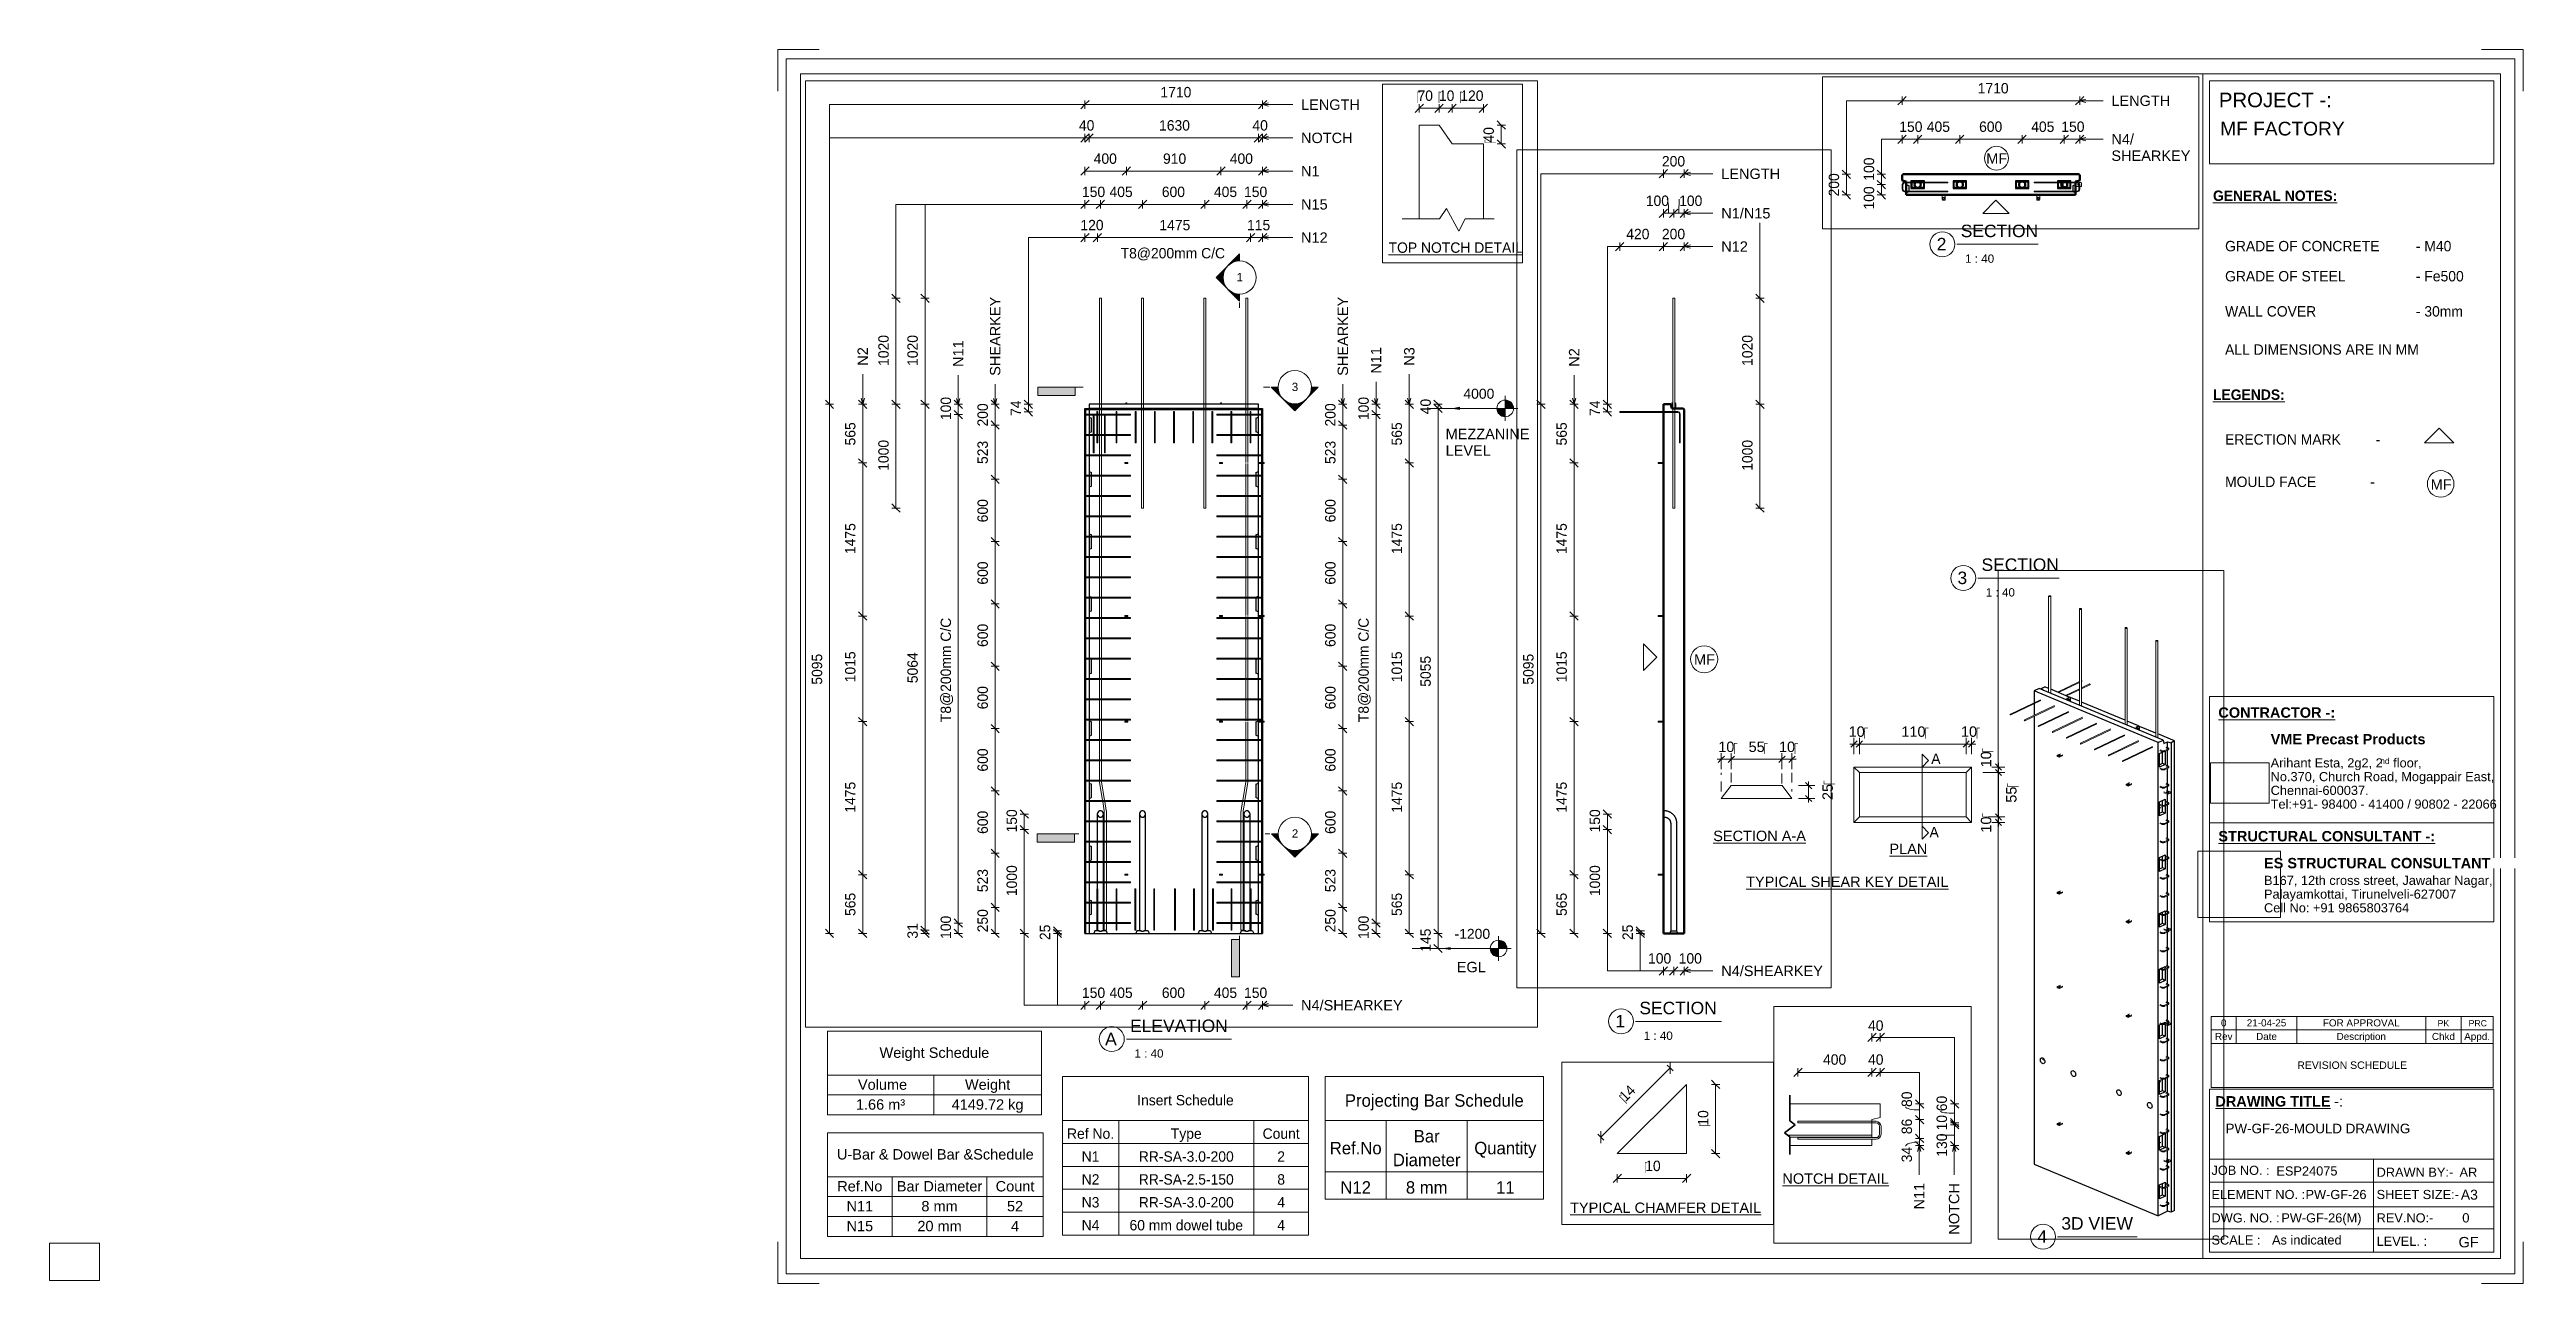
# Paper-space layout 'Layout1' of a CAD drawing. Header units: millimetres. Extents: x 0 to 596, y -1 to 296.
# The model-space entities are those that its viewports show. They can reach past a viewport. Long polylines and large blocks are cut down to what shows.
import ezdxf

# ---------------------------------------------------------------- set-up
doc = ezdxf.new("R2010")
doc.units = ezdxf.units.MM
for name, pattern in [('Dash', [6.36, 3.18, -3.18]), ('Hidden', [7.14, 4.76, -2.38]), ('Overhead', [3.97, 2.38, -1.59])]:
    doc.linetypes.add(name, pattern=pattern)
for name, color, linetype, lineweight in [('A-ANNO-DIMS', 211, 'Continuous', 9), ('A-ANNO-DIMS-1', 211, 'Continuous', 9), ('A-ANNO-DIMS-3', 211, 'Continuous', 9), ('A-ANNO-DIMS-40', 211, 'Continuous', 9), ('A-ANNO-DIMS-80', 211, 'Continuous', 9), ('A-DETL', 90, 'Continuous', 18), ('A-DETL-HDLN', 90, 'Hidden', 18), ('A-DETL-THIN', 151, 'Continuous', 18), ('A-FLOR-OVHD', 1, 'Overhead', 18), ('A-GENM', 13, 'Continuous', 18), ('A-WALL', 113, 'Continuous', 25), ('A-WALL-HDLN', 110, 'Dash', 25), ('G-ANNO-DIMS', 111, 'Continuous', 9), ('G-ANNO-SCHD', 231, 'Continuous', 9), ('G-ANNO-SYMB', 111, 'Continuous', 9), ('G-ANNO-TEXT', 231, 'Continuous', 9), ('G-ANNO-TTLB', 6, 'Continuous', 9), ('G-ANNO-TTLB-MEDM', 33, 'Continuous', 9), ('G-ANNO-TTLB-THIN', 151, 'Continuous', 9), ('S-RBAR', 171, 'Continuous', 18)]:
    doc.layers.add(name, color=color, linetype=linetype, lineweight=lineweight)
doc.layers.add('G-ANNO-NPLT', color=191, linetype='Continuous')
doc.styles.add('Arial', font='arial.ttf', dxfattribs={"height": 100})
doc.styles.add('Arial_1', font='arial.ttf', dxfattribs={"height": 80})
doc.styles.add('Arial_10', font='arial.ttf', dxfattribs={"height": 2.25})
doc.styles.add('Arial_11', font='arial.ttf', dxfattribs={"height": 3.3})
doc.styles.add('Arial_12', font='arial.ttf', dxfattribs={"height": 2.3})
doc.styles.add('Arial_13', font='arial.ttf', dxfattribs={"height": 1.8})
doc.styles.add('Arial_14', font='arial.ttf', dxfattribs={"height": 1.7})
doc.styles.add('Arial_15', font='arial.ttf', dxfattribs={"height": 2})
doc.styles.add('Arial_16', font='arial.ttf', dxfattribs={"height": 3})
doc.styles.add('Arial_17', font='arial.ttf', dxfattribs={"height": 1.5})
doc.styles.add('Arial_2', font='arial.ttf', dxfattribs={"height": 96})
doc.styles.add('Arial_3', font='arial.ttf', dxfattribs={"height": 50})
doc.styles.add('Arial_4', font='arial.ttf', dxfattribs={"height": 7.5})
doc.styles.add('Arial_5', font='arial.ttf', dxfattribs={"height": 3.5})
doc.styles.add('Arial_6', font='arial.ttf', dxfattribs={"height": 2.2})
doc.styles.add('Arial_7', font='arial.ttf', dxfattribs={"height": 2.4})
doc.styles.add('Arial_8', font='arial.ttf', dxfattribs={"height": 2.5})
doc.styles.add('Arial_9', font='arial.ttf', dxfattribs={"height": 1.42976})
doc.styles.add('Arial_B', font='arialbd.ttf', dxfattribs={"height": 2.5})
doc.styles.add('Nirmala UI', font='Nirmala.ttf', dxfattribs={"height": 2.5})
doc.styles.add('Nirmala UI Semilight', font='NirmalaS.ttf', dxfattribs={"height": 100})
doc.styles.add('Nirmala UI Semilight_1', font='NirmalaS.ttf', dxfattribs={"height": 50})
doc.styles.add('Nirmala UI Semilight_2', font='NirmalaS.ttf', dxfattribs={"height": 7.5})
doc.styles.add('Nirmala UI Semilight_3', font='NirmalaS.ttf', dxfattribs={"height": 200})
doc.styles.add('Nirmala UI Semilight_4', font='NirmalaS.ttf', dxfattribs={"height": 200})
doc.styles.add('Nirmala UI Semilight_5', font='NirmalaS.ttf', dxfattribs={"height": 2.5})
doc.styles.add('Nirmala UI Semilight_B', font='', dxfattribs={"height": 2.5})
doc.styles.add('Nirmala UI_1', font='Nirmala.ttf', dxfattribs={"height": 3})
doc.styles.get('Nirmala UI Semilight_B').set_extended_font_data('Nirmala UI Semilight', bold=True)
doc.dimstyles.new('Arrow_Filled_-_2_5_NI_UI', dxfattribs={"dimscale": 304.8, "dimtxt": 104.736395, "dimasz": 0.262467, "dimexe": 0.131234, "dimexo": 0.0625, "dimgap": 0.131234, "dimtad": 1, "dimdec": 4, "dimzin": 0, "dimdsep": 46, "dimtxsty": 'Nirmala UI Semilight', "dimblk1": 'OBLIQUE', "dimblk2": 'OBLIQUE', "dimsah": 1, "dimcen": 0.09, "dimazin": 0, "dimtfac": 1, "dimtdec": 4, "dimtix": 1, "dimtmove": 0, "dimatfit": 3, "dimfxl": 0.131234, "dimfxlon": 1, "dimtvp": 1, "dimtolj": 1, "dimtzin": 0, "dimarcsym": 2})
doc.dimstyles.new('Arrow_Filled_-_2_5_NI_UI_1', dxfattribs={"dimscale": 304.8, "dimtxt": 104.736395, "dimasz": 0.262467, "dimexe": 0.131234, "dimexo": 0.0625, "dimgap": 0.131234, "dimtad": 1, "dimdec": 4, "dimzin": 0, "dimdsep": 46, "dimtxsty": 'Nirmala UI Semilight', "dimblk1": 'OBLIQUE', "dimblk2": 'OBLIQUE', "dimsah": 1, "dimcen": 0.09, "dimazin": 0, "dimtfac": 1, "dimtdec": 4, "dimtix": 1, "dimtmove": 1, "dimatfit": 3, "dimfxl": 0.131234, "dimfxlon": 1, "dimtvp": 1, "dimtolj": 1, "dimtzin": 0, "dimarcsym": 2})
doc.dimstyles.new('Arrow_Filled_-_2_5_NI_UI_2', dxfattribs={"dimscale": 304.8, "dimtxt": 104.736395, "dimasz": 0.262467, "dimexe": 0.131234, "dimexo": 0.0625, "dimgap": 0.131234, "dimtad": 1, "dimdec": 4, "dimzin": 0, "dimdsep": 46, "dimtxsty": 'Nirmala UI Semilight', "dimblk1": 'OBLIQUE', "dimblk2": 'OBLIQUE', "dimsah": 1, "dimcen": 0.09, "dimazin": 0, "dimtfac": 1, "dimtdec": 4, "dimtix": 1, "dimtmove": 2, "dimatfit": 3, "dimfxl": 0.131234, "dimfxlon": 1, "dimtvp": 1, "dimtolj": 1, "dimtzin": 0, "dimarcsym": 2})
doc.dimstyles.new('Arrow_Filled_-_2_5_NI_UI_3', dxfattribs={"dimscale": 304.8, "dimtxt": 7.85523, "dimasz": 0.019685, "dimexe": 0.009843, "dimexo": 0.0625, "dimgap": 0.009843, "dimtad": 1, "dimdec": 4, "dimzin": 0, "dimdsep": 46, "dimtxsty": 'Nirmala UI Semilight_2', "dimblk1": 'OBLIQUE', "dimblk2": 'OBLIQUE', "dimsah": 1, "dimcen": 0.09, "dimazin": 0, "dimtfac": 1, "dimtdec": 4, "dimtix": 1, "dimtmove": 0, "dimatfit": 3, "dimfxl": 0.009843, "dimfxlon": 1, "dimtvp": 1, "dimtolj": 1, "dimtzin": 0, "dimarcsym": 2})
doc.dimstyles.new('Arrow_Filled_-_2_5_NI_UI_4', dxfattribs={"dimscale": 304.8, "dimtxt": 209.472789, "dimasz": 0.524934, "dimexe": 0.262467, "dimexo": 0.0625, "dimgap": 0.262467, "dimtad": 1, "dimdec": 4, "dimzin": 0, "dimdsep": 46, "dimtxsty": 'Nirmala UI Semilight_3', "dimblk1": 'OBLIQUE', "dimblk2": 'OBLIQUE', "dimsah": 1, "dimcen": 0.09, "dimazin": 0, "dimtfac": 1, "dimtdec": 4, "dimtix": 1, "dimtmove": 2, "dimatfit": 3, "dimfxl": 0.262467, "dimfxlon": 1, "dimtvp": 1, "dimtolj": 1, "dimtzin": 0, "dimarcsym": 2})
doc.dimstyles.new('Arrow_Filled_-_2_5_NI_UI_5', dxfattribs={"dimscale": 304.8, "dimtxt": 209.472789, "dimasz": 0.524934, "dimexe": 0.262467, "dimexo": 0.0625, "dimgap": 0.262467, "dimtad": 1, "dimdec": 4, "dimzin": 0, "dimdsep": 46, "dimtxsty": 'Nirmala UI Semilight_3', "dimblk1": 'OBLIQUE', "dimblk2": 'OBLIQUE', "dimsah": 1, "dimcen": 0.09, "dimazin": 0, "dimtfac": 1, "dimtdec": 4, "dimtix": 1, "dimtmove": 0, "dimatfit": 3, "dimfxl": 0.262467, "dimfxlon": 1, "dimtvp": 1, "dimtolj": 1, "dimtzin": 0, "dimarcsym": 2})
doc.dimstyles.new('Diagonal_-_2_5mm_Arial', dxfattribs={"dimscale": 304.8, "dimtxt": 2.550648, "dimasz": 0.004921, "dimexe": 0.004921, "dimexo": 0.0625, "dimgap": 0.003281, "dimtad": 1, "dimdec": 4, "dimzin": 0, "dimdsep": 46, "dimtxsty": 'Arial_8', "dimblk1": 'OBLIQUE', "dimblk2": 'OBLIQUE', "dimsah": 1, "dimcen": 0.09, "dimdle": 0.003281, "dimazin": 0, "dimtfac": 1, "dimtdec": 4, "dimtix": 1, "dimtmove": 2, "dimatfit": 3, "dimfxl": 0.007874, "dimfxlon": 1, "dimtvp": 1, "dimtolj": 1, "dimtzin": 0, "dimarcsym": 2})
doc.dimstyles.new('Diagonal_-_2_5mm_Arial_1', dxfattribs={"dimscale": 304.8, "dimtxt": 2.550648, "dimasz": 0.004921, "dimexe": 0.004921, "dimexo": 0.0625, "dimgap": 0.003281, "dimtad": 1, "dimdec": 4, "dimzin": 0, "dimdsep": 46, "dimtxsty": 'Arial_8', "dimblk1": 'OBLIQUE', "dimblk2": 'OBLIQUE', "dimsah": 1, "dimcen": 0.09, "dimdle": 0.003281, "dimazin": 0, "dimtfac": 1, "dimtdec": 4, "dimtix": 1, "dimtmove": 0, "dimatfit": 3, "dimfxl": 0.007874, "dimfxlon": 1, "dimtvp": 1, "dimtolj": 1, "dimtzin": 0, "dimarcsym": 2})
picture_1 = doc.add_image_def('image1.jpg', size_in_pixel=(996, 686))
picture_2 = doc.add_image_def('image2.jpg', size_in_pixel=(1600, 1280))

psp = doc.layouts.get("Layout1")

msp = doc.modelspace()

# ---------------------------------------------------------------- texts
at = {"layer": 'G-ANNO-SYMB', "char_height": 80, "width": 76.962, "attachment_point": 1, "style": 'Arial_1'}
for s, insert in [('1', (14125.64976, 4963.31141)), ('3', (14656.28789, 3907.16308)), ('2', (14657.20933, -392.83692))]:
    msp.add_mtext(s, dxfattribs=dict(at, insert=insert))
at = {"layer": 'G-ANNO-TEXT', "color": 7, "attachment_point": 1}
for s, insert, char_height, width, style in [('LENGTH', (8428.9708, 18892.72528), 100, 686.2445, 'Arial'), ('40', (23284.9517, 18537.9943), 50, 91.392375, 'Nirmala UI Semilight_1'), ('N4/', (8428.9708, 18522.26486), 100, 262.9535, 'Arial'), ('400', (23068.38479, 18374.43991), 50, 136.286875, 'Nirmala UI Semilight_1'), ('40', (23284.9517, 18374.43991), 50, 91.392375, 'Nirmala UI Semilight_1'), ('SHEARKEY', (8428.9708, 18363.51486), 100, 917.1305, 'Arial'), ('MF', (7224.74142, 18337.22673), 100, 240.50625, 'Arial'), ('\\LNOTCH DETAIL', (22872.59105, 17801.32875), 50, 622.1095, 'Arial_3'), ('LENGTH', (14745.93217, 6634.41701), 100, 686.2445, 'Arial'), ('NOTCH', (14745.93217, 6314.41701), 100, 602.869, 'Arial'), ('N1', (14745.93217, 5994.41701), 100, 214.85225, 'Arial'), ('LENGTH', (19291.33938, 5968.55403), 100, 686.2445, 'Arial'), ('N15', (14745.93217, 5674.41701), 100, 307.848, 'Arial'), ('N1/N15', (19291.33938, 5588.55403), 100, 570.8015, 'Arial'), ('N12', (14745.93217, 5354.41701), 100, 307.848, 'Arial'), ('N12', (19291.33938, 5268.55403), 100, 307.848, 'Arial'), ('MEZZANINE', (16137.80883, 3463.42766), 100, 971.64525, 'Arial'), ('LEVEL', (16137.80883, 3304.67766), 100, 522.70025, 'Arial'), ('\\LTYPICAL CHAMFER DETAIL', (23801.9242, 3087.48198), 7.5, 166.9113375, 'Arial_4'), ('\\LTOP NOTCH DETAIL', (24338.83482, 1307.16895), 200, 2975.864, 'Nirmala UI Semilight_4'), ('MF', (19029.26523, 1292.56179), 100, 240.50625, 'Arial'), ('EGL', (16244.94626, -1668.45538), 100, 336.70875, 'Arial'), ('N4/SHEARKEY', (19291.33938, -1705.54096), 100, 1180.084, 'Arial'), ('N4/SHEARKEY', (14745.93217, -2036.30119), 100, 1180.084, 'Arial')]:
    msp.add_mtext(s, dxfattribs=dict(at, insert=insert, char_height=char_height, width=width, style=style))
at = {"layer": 'G-ANNO-TEXT', "color": 7, "attachment_point": 1, "rotation": 90}
for s, insert, char_height, width, style in [('80', (23446.52695, 18120.89979), 50, 89.789, 'Nirmala UI Semilight_1'), ('60', (23614.86976, 18100.51088), 50, 89.789, 'Nirmala UI Semilight_1'), ('10', (23614.86976, 18008.05743), 50, 76.962, 'Nirmala UI Semilight_1'), ('86', (23446.52695, 17989.83049), 50, 89.789, 'Nirmala UI Semilight_1'), ('130', (23614.86976, 17881.70469), 50, 121.8565, 'Nirmala UI Semilight_1'), ('34', (23446.52695, 17854.64001), 50, 91.392375, 'Nirmala UI Semilight_1'), ('N11', (23505.75833, 17627.56958), 50, 153.924, 'Arial_3'), ('NOTCH', (23674.10114, 17505.96958), 50, 301.4345, 'Arial_3'), ('SHEARKEY', (11751.38249, 3973.93301), 100, 917.1305, 'Arial'), ('SHEARKEY', (15097.83617, 3973.93301), 100, 917.1305, 'Arial'), ('N11', (11396.77838, 4059.05633), 100, 307.848, 'Arial'), ('N2', (10476.95383, 4070.82523), 100, 214.85225, 'Arial'), ('N11', (15417.83617, 3994.21047), 100, 307.848, 'Arial'), ('N3', (15738.01161, 4070.82523), 100, 214.85225, 'Arial'), ('N2', (17825.00818, 4060.63535), 100, 214.85225, 'Arial')]:
    msp.add_mtext(s, dxfattribs=dict(at, insert=insert, char_height=char_height, width=width, style=style))

# ---------------------------------------------------------------- blocks, each defined once
blk = doc.blocks.new('ES-Landscape-A3 - ES-Landscape-A3-502445-PW-GF-26-MOULD DRAWING')
at = {"layer": 'G-ANNO-TTLB'}
for p, q in [((175.24, 296.27), (185.24, 296.27)), ((175.24, 296.27), (175.24, 286.27)), ((595.24, 296.27), (585.24, 296.27)), ((595.24, 296.27), (595.24, 286.27)), ((519.77, 140.54), (588.2, 140.54)), ((519.77, 86.33), (519.77, 140.54)), ((588.2, 86.33), (588.2, 140.54)), ((519.77, 110.14), (588.2, 110.14)), ((519.77, 6.78), (519.77, 46.03)), ((588.2, 6.78), (588.2, 46.03)), ((559.23, 29.2), (559.23, 6.78)), ((175.24, -0.73), (175.24, 9.27)), ((595.24, -0.73), (595.24, 9.27)), ((175.24, -0.73), (185.24, -0.73)), ((595.24, -0.73), (585.24, -0.73))]:
    blk.add_line(p, q, dxfattribs=at)
at = {"layer": 'G-ANNO-TTLB-MEDM'}
for p, q in [((180.73, 290.44), (180.73, 5.31)), ((180.73, 290.44), (589.79, 290.44)), ((518.17, 290.44), (518.17, 5.31)), ((519.77, 268.77), (519.77, 288.77)), ((519.77, 288.77), (588.2, 288.77)), ((588.2, 288.77), (588.2, 268.77)), ((589.79, 290.44), (589.79, 5.31)), ((588.2, 268.77), (519.77, 268.77)), ((519.77, 86.33), (588.2, 86.33)), ((519.77, 6.78), (588.2, 6.78)), ((180.73, 5.31), (589.79, 5.31))]:
    blk.add_line(p, q, dxfattribs=at)
at = {"layer": 'G-ANNO-TTLB-THIN'}
for p, q in [((177.29, 294.03), (177.29, 1.56)), ((593.23, 294.03), (177.29, 294.03)), ((593.23, 1.56), (593.23, 294.03)), ((519.77, 46.03), (588.2, 46.03)), ((519.77, 29.2), (588.2, 29.2)), ((519.77, 23.64), (588.2, 23.64)), ((519.77, 17.68), (588.2, 17.68)), ((519.77, 12.43), (588.2, 12.43)), ((177.29, 1.56), (593.23, 1.56))]:
    blk.add_line(p, q, dxfattribs=at)
at = {"layer": 'G-ANNO-TTLB', "insert": (534.5, 131.53), "char_height": 2.5, "width": 45.135, "attachment_point": 1, "style": 'Arial_B', "bg_fill": 3, "box_fill_scale": 0, "bg_fill_color": 256, "bg_fill_true_color": 3254780160, "bg_fill_transparency": 256}
blk.add_mtext('VME Precast Products', dxfattribs=at)
at = {"layer": 'G-ANNO-TTLB', "attachment_point": 1}
for s, insert, char_height, width, style in [('Arihant Esta, 2g2, 2', (534.5, 125.68), 2.2, 31.9873, 'Arial_6'), ('nd', (560.89, 125.72), 1.43, 2.7257, 'Arial_9'), (' floor,', (563.14, 125.68), 2.2, 9.1392, 'Arial_6'), ('No.370, Church Road, Mogappair East,', (534.5, 122.37), 2.2, 63.4135, 'Arial_6'), ('Tel:+91- 98400 - 41400 / 90802 - 22066 ', (534.5, 115.75), 2.2, 65.2574, 'Arial_6'), ('Chennai-600037.', (534.5, 119.06), 2.2, 27.6582, 'Arial_6'), ('Cell No: +91 9865803764', (532.9, 90.79), 2.2, 41.0464, 'Arial_6'), ('Palayamkottai, Tirunelveli-627007', (532.9, 94.09), 2.2, 54.4346, 'Arial_6'), ('JOB NO. :', (520.26, 27.61), 2.2, 16.5949, 'Arial_6'), ('DRAWN BY:-', (560, 27.14), 2.2, 21.7257, 'Arial_6'), ('ELEMENT NO. :', (520.26, 21.79), 2.2, 26.5359, 'Arial_6'), ('SHEET SIZE:-', (560, 21.79), 2.2, 23.2489, 'Arial_6'), ('DWG. NO. :', (520.26, 16.16), 2.2, 19.481, 'Arial_6'), ('REV.NO:-', (560, 16.16), 2.2, 16.0338, 'Arial_6'), ('SCALE :', (520.26, 10.84), 2.2, 13.8692, 'Arial_6'), ('LEVEL. :', (560, 10.53), 2.2, 14.3502, 'Arial_6')]:
    blk.add_mtext(s, dxfattribs=dict(at, insert=insert, char_height=char_height, width=width, style=style))
at = {"layer": 'G-ANNO-TTLB'}
image = blk.add_image(picture_1, insert=(520, 114.84), size_in_units=(14.11, 9.72), dxfattribs=at)
image.dxf.flags = 7
image = blk.add_image(picture_2, insert=(516.95, 87.39), size_in_units=(19.92, 15.93), dxfattribs=at)
image.dxf.flags = 7
at = {"layer": 'G-ANNO-TTLB', "attachment_point": 1, "bg_fill": 3, "box_fill_scale": 0, "bg_fill_color": 256, "bg_fill_true_color": 3254780160, "bg_fill_transparency": 256}
for s, insert, char_height, width, style in [('PROJECT -:', (522.05, 285.89), 3.5, 33.3502, 'Arial_5'), ('\\LCONTRACTOR -:', (521.92, 137.94), 2.5, 33.9114, 'Arial_B'), ('\\LSTRUCTURAL CONSULTANT -:', (521.92, 108.18), 2.5, 62.8523, 'Arial_B'), ('ES STRUCTURAL CONSULTANT', (532.9, 101.7), 2.5, 65.6582, 'Arial_B'), ('\\LDRAWING TITLE', (521.19, 44.36), 2.5, 33.4304, 'Arial_B'), ('A3', (580.27, 21.84), 2.4, 4.9705, 'Arial_7')]:
    blk.add_mtext(s, dxfattribs=dict(at, insert=insert, char_height=char_height, width=width, style=style))
at = {"layer": 'G-ANNO-TTLB', "insert": (532.9, 97.4), "char_height": 2.2, "width": 65.1772, "attachment_point": 1, "style": 'Arial_6'}
blk.add_mtext('B167, 12th cross street, Jawahar Nagar,', dxfattribs=at)
at = {"layer": 'G-ANNO-TTLB', "insert": (548.78, 44.36), "char_height": 2.5, "width": 1.2025, "attachment_point": 1, "style": 'Arial_B', "bg_fill": 3, "box_fill_scale": 0, "bg_fill_color": 256, "bg_fill_true_color": 3254780160, "bg_fill_transparency": 256}
blk.add_mtext('\\fArial|b1|i0|c0|p34|; ', dxfattribs=at)
at = {"layer": 'G-ANNO-TTLB', "insert": (549.77, 44.36), "char_height": 2.5, "width": 2.6456, "attachment_point": 1, "style": 'Arial_8', "bg_fill": 3, "box_fill_scale": 0, "bg_fill_color": 256, "bg_fill_true_color": 3254780160, "bg_fill_transparency": 256}
blk.add_mtext('-:', dxfattribs=at)
blk = doc.blocks.new('Viewport - M_View Title-1040-PW-GF-26-MOULD DRAWING')
at = {"layer": 'G-ANNO-TTLB'}
for start, end in [(360, 180), (180, 0)]:
    blk.add_arc((-3.5, 0), 3, start, end, dxfattribs=at)
blk = doc.blocks.new('DIMBLOCK127-PW-GF-26-MOULD DRAWING')
at = {"layer": 'A-ANNO-DIMS-1'}
for p, q in [((469.01, 122.25), (465.2, 122.25)), ((469.01, 123.56), (467.44, 123.56)), ((469.01, 124.56), (469.01, 122.25)), ((469.01, 123.56), (470.51, 123.56)), ((469.01, 122.25), (470.51, 122.25))]:
    blk.add_line(p, q, dxfattribs=at)
at = {"layer": 'A-ANNO-DIMS-1', "lineweight": 35}
for p, q in [((469.01, 123.56), (468.26, 124.31)), ((469.01, 122.25), (468.26, 123)), ((469.01, 123.56), (469.76, 122.81)), ((469.01, 122.25), (469.76, 121.5))]:
    blk.add_line(p, q, dxfattribs=at)
at = {"layer": 'A-ANNO-DIMS-1', "color": 0, "insert": (464.76, 123.48), "char_height": 2.5, "width": 4.6147, "attachment_point": 1, "rotation": 90, "line_spacing_factor": 0.941778, "style": 'Arial_8'}
blk.add_mtext('10\\fArial|b0|i0|c254|p34|;\u202a', dxfattribs=at)
blk = doc.blocks.new('_Oblique')
at = {"color": 0, "linetype": 'ByBlock', "lineweight": -2}
blk.add_line((-0.5, -0.5), (0.5, 0.5), dxfattribs=at)
blk = doc.blocks.new('DIMBLOCK128-PW-GF-26-MOULD DRAWING')
at = {"layer": 'A-ANNO-DIMS-1'}
for p, q in [((469.01, 122.25), (465.2, 122.25)), ((469.01, 122.25), (469.01, 111.57)), ((469.01, 122.25), (470.51, 122.25)), ((469.01, 111.57), (466.61, 111.57)), ((469.01, 111.57), (470.51, 111.57))]:
    blk.add_line(p, q, dxfattribs=at)
at = {"layer": 'A-ANNO-DIMS-1', "lineweight": 35}
for p, q in [((469.01, 122.25), (468.26, 123)), ((469.01, 122.25), (469.76, 121.5)), ((469.01, 111.57), (468.26, 112.32)), ((469.01, 111.57), (469.76, 110.82))]:
    blk.add_line(p, q, dxfattribs=at)
at = {"layer": 'A-ANNO-DIMS-1', "color": 0, "insert": (470.84, 114.99), "char_height": 2.5, "width": 4.6147, "attachment_point": 1, "rotation": 90, "line_spacing_factor": 0.941778, "style": 'Arial_8'}
blk.add_mtext('55\\fArial|b0|i0|c254|p34|;\u202a', dxfattribs=at)
blk = doc.blocks.new('DIMBLOCK129-PW-GF-26-MOULD DRAWING')
at = {"layer": 'A-ANNO-DIMS-1'}
for p, q in [((469.01, 111.57), (466.61, 111.57)), ((469.01, 110.26), (467.44, 110.26)), ((469.01, 111.57), (469.01, 109.26)), ((469.01, 111.57), (470.51, 111.57)), ((469.01, 110.26), (470.51, 110.26))]:
    blk.add_line(p, q, dxfattribs=at)
at = {"layer": 'A-ANNO-DIMS-1', "lineweight": 35}
for p, q in [((469.01, 111.57), (468.26, 112.32)), ((469.01, 110.26), (468.26, 111.01)), ((469.01, 111.57), (469.76, 110.82)), ((469.01, 110.26), (469.76, 109.51))]:
    blk.add_line(p, q, dxfattribs=at)
at = {"layer": 'A-ANNO-DIMS-1', "color": 0, "insert": (464.76, 107.78), "char_height": 2.5, "width": 4.6147, "attachment_point": 1, "rotation": 90, "line_spacing_factor": 0.941778, "style": 'Arial_8'}
blk.add_mtext('10\\fArial|b0|i0|c254|p34|;\u202a', dxfattribs=at)
blk = doc.blocks.new('DIMBLOCK130-PW-GF-26-MOULD DRAWING')
at = {"layer": 'A-ANNO-DIMS-1'}
for p, q in [((433.21, 129.11), (435.52, 129.11)), ((434.21, 129.11), (434.21, 130.61)), ((434.21, 129.11), (434.21, 126.71)), ((435.52, 129.11), (435.52, 130.61)), ((435.52, 129.11), (435.52, 126.71))]:
    blk.add_line(p, q, dxfattribs=at)
at = {"layer": 'A-ANNO-DIMS-1', "lineweight": 35}
for p, q in [((434.21, 129.11), (433.46, 128.36)), ((434.21, 129.11), (434.96, 129.86)), ((435.52, 129.11), (434.77, 128.36)), ((435.52, 129.11), (436.27, 129.86))]:
    blk.add_line(p, q, dxfattribs=at)
at = {"layer": 'A-ANNO-DIMS-1', "color": 0, "insert": (432.94, 133.35), "char_height": 2.5, "width": 4.6147, "attachment_point": 1, "line_spacing_factor": 0.941778, "style": 'Arial_8'}
blk.add_mtext('10\\fArial|b0|i0|c254|p34|;\u202a', dxfattribs=at)
blk = doc.blocks.new('DIMBLOCK131-PW-GF-26-MOULD DRAWING')
at = {"layer": 'A-ANNO-DIMS-1', "lineweight": 35}
for p, q in [((435.52, 129.11), (434.77, 128.36)), ((435.52, 129.11), (436.27, 129.86)), ((461.24, 129.11), (460.49, 128.36)), ((461.24, 129.11), (461.99, 129.86))]:
    blk.add_line(p, q, dxfattribs=at)
at = {"layer": 'A-ANNO-DIMS-1'}
for p, q in [((435.52, 129.11), (435.52, 130.61)), ((435.52, 129.11), (461.24, 129.11)), ((435.52, 129.11), (435.52, 126.71)), ((461.24, 129.11), (461.24, 130.61)), ((461.24, 129.11), (461.24, 126.71))]:
    blk.add_line(p, q, dxfattribs=at)
at = {"layer": 'A-ANNO-DIMS-1', "color": 0, "insert": (445.63, 133.35), "char_height": 2.5, "width": 6.5924, "attachment_point": 1, "line_spacing_factor": 0.941778, "style": 'Arial_8'}
blk.add_mtext('110\\fArial|b0|i0|c254|p34|;\u202a', dxfattribs=at)
blk = doc.blocks.new('DIMBLOCK132-PW-GF-26-MOULD DRAWING')
at = {"layer": 'A-ANNO-DIMS-1', "lineweight": 35}
for p, q in [((461.24, 129.11), (460.49, 128.36)), ((461.24, 129.11), (461.99, 129.86)), ((462.55, 129.11), (461.8, 128.36)), ((462.55, 129.11), (463.3, 129.86))]:
    blk.add_line(p, q, dxfattribs=at)
at = {"layer": 'A-ANNO-DIMS-1'}
for p, q in [((461.24, 129.11), (461.24, 130.61)), ((461.24, 129.11), (463.55, 129.11)), ((461.24, 129.11), (461.24, 126.71)), ((462.55, 129.11), (462.55, 130.61)), ((462.55, 129.11), (462.55, 126.71))]:
    blk.add_line(p, q, dxfattribs=at)
at = {"layer": 'A-ANNO-DIMS-1', "color": 0, "insert": (459.97, 133.35), "char_height": 2.5, "width": 4.6147, "attachment_point": 1, "line_spacing_factor": 0.941778, "style": 'Arial_8'}
blk.add_mtext('10\\fArial|b0|i0|c254|p34|;\u202a', dxfattribs=at)
blk = doc.blocks.new('DIMBLOCK133-PW-GF-26-MOULD DRAWING')
at = {"layer": 'A-ANNO-DIMS-1', "lineweight": 35}
for p, q in [((423.31, 119.11), (422.56, 119.86)), ((423.31, 116), (422.56, 116.75)), ((423.31, 119.11), (424.06, 118.36)), ((423.31, 116), (424.06, 115.25))]:
    blk.add_line(p, q, dxfattribs=at)
at = {"layer": 'A-ANNO-DIMS-1'}
for p, q in [((423.31, 120.11), (423.31, 115)), ((423.31, 119.11), (420.91, 119.11)), ((423.31, 116), (420.91, 116)), ((423.31, 119.11), (424.81, 119.11)), ((423.31, 116), (424.81, 116))]:
    blk.add_line(p, q, dxfattribs=at)
at = {"layer": 'A-ANNO-DIMS-1', "color": 0, "insert": (426.64, 115.63), "char_height": 2.5, "width": 4.6147, "attachment_point": 1, "rotation": 90, "line_spacing_factor": 0.941778, "style": 'Arial_8'}
blk.add_mtext('25\\fArial|b0|i0|c254|p34|;\u202a', dxfattribs=at)
blk = doc.blocks.new('DIMBLOCK134-PW-GF-26-MOULD DRAWING')
at = {"layer": 'A-ANNO-DIMS-1'}
for p, q in [((401.29, 125.44), (404.7, 125.44)), ((402.29, 125.44), (402.29, 126.94)), ((402.29, 125.44), (402.29, 123.04)), ((404.7, 125.44), (404.7, 126.94)), ((404.7, 125.44), (404.7, 123.04))]:
    blk.add_line(p, q, dxfattribs=at)
at = {"layer": 'A-ANNO-DIMS-1', "lineweight": 35}
for p, q in [((402.29, 125.44), (401.54, 124.69)), ((402.29, 125.44), (403.04, 126.19)), ((404.7, 125.44), (403.95, 124.69)), ((404.7, 125.44), (405.45, 126.19))]:
    blk.add_line(p, q, dxfattribs=at)
at = {"layer": 'A-ANNO-DIMS-1', "color": 0, "insert": (401.57, 129.69), "char_height": 2.5, "width": 4.6147, "attachment_point": 1, "line_spacing_factor": 0.941778, "style": 'Arial_8'}
blk.add_mtext('10\\fArial|b0|i0|c254|p34|;\u202a', dxfattribs=at)
blk = doc.blocks.new('DIMBLOCK135-PW-GF-26-MOULD DRAWING')
at = {"layer": 'A-ANNO-DIMS-1', "lineweight": 35}
for p, q in [((404.7, 125.44), (403.95, 124.69)), ((404.7, 125.44), (405.45, 126.19)), ((416.89, 125.44), (416.14, 124.69)), ((416.89, 125.44), (417.64, 126.19))]:
    blk.add_line(p, q, dxfattribs=at)
at = {"layer": 'A-ANNO-DIMS-1'}
for p, q in [((404.7, 125.44), (404.7, 126.94)), ((404.7, 125.44), (416.89, 125.44)), ((404.7, 125.44), (404.7, 123.04)), ((416.89, 125.44), (416.89, 126.94)), ((416.89, 125.44), (416.89, 123.04))]:
    blk.add_line(p, q, dxfattribs=at)
at = {"layer": 'A-ANNO-DIMS-1', "color": 0, "insert": (408.87, 129.69), "char_height": 2.5, "width": 4.6147, "attachment_point": 1, "line_spacing_factor": 0.941778, "style": 'Arial_8'}
blk.add_mtext('55\\fArial|b0|i0|c254|p34|;\u202a', dxfattribs=at)
blk = doc.blocks.new('DIMBLOCK136-PW-GF-26-MOULD DRAWING')
at = {"layer": 'A-ANNO-DIMS-1', "lineweight": 35}
for p, q in [((416.89, 125.44), (416.14, 124.69)), ((416.89, 125.44), (417.64, 126.19)), ((419.29, 125.44), (418.54, 124.69)), ((419.29, 125.44), (420.04, 126.19))]:
    blk.add_line(p, q, dxfattribs=at)
at = {"layer": 'A-ANNO-DIMS-1'}
for p, q in [((416.89, 125.44), (416.89, 126.94)), ((416.89, 125.44), (420.29, 125.44)), ((416.89, 125.44), (416.89, 123.04)), ((419.29, 125.44), (419.29, 126.94)), ((419.29, 125.44), (419.29, 123.04))]:
    blk.add_line(p, q, dxfattribs=at)
at = {"layer": 'A-ANNO-DIMS-1', "color": 0, "insert": (416.17, 129.69), "char_height": 2.5, "width": 4.6147, "attachment_point": 1, "line_spacing_factor": 0.941778, "style": 'Arial_8'}
blk.add_mtext('10\\fArial|b0|i0|c254|p34|;\u202a', dxfattribs=at)
blk = doc.blocks.new('RR spread anchor face based - RR-SA-2_5-150-1726819-Elevation Top')
at = {"layer": 'A-GENM'}
for p, q in [((2993.81, 17935.43), (2993.81, 17890.43)), ((3023.81, 17890.43), (3023.81, 17935.43)), ((3001.81, 17900.93), (3001.81, 17906.93)), ((3015.81, 17906.93), (3015.81, 17900.93)), ((2993.81, 17890.43), (2996.31, 17885.43)), ((3021.31, 17885.43), (3023.81, 17890.43)), ((2996.31, 17885.43), (3021.31, 17885.43))]:
    blk.add_line(p, q, dxfattribs=at)
for centre, start, end in [((3008.81, 17906.93), 0, 180), ((3008.81, 17900.93), 180, 0)]:
    blk.add_arc(centre, 7, start, end, dxfattribs=at)
blk = doc.blocks.new('RR spread anchor face based - RR-SA-3_0-200-1726827-Elevation Top')
at = {"layer": 'A-GENM'}
for p, q in [((4158.81, 18051.43), (4158.81, 18035.43)), ((4158.81, 18051.43), (4158.81, 18015.43)), ((4328.81, 18055.43), (4307.91, 18055.43)), ((4333.81, 18052.93), (4328.81, 18055.43)), ((4333.81, 18017.93), (4333.81, 18052.93)), ((4140.28, 18035.43), (4158.81, 18035.43)), ((4158.81, 18035.43), (4158.81, 18015.43)), ((4310.81, 18026.43), (4307.51, 18026.43)), ((4328.81, 18015.43), (4333.81, 18017.93)), ((4158.81, 18015.43), (4148.13, 18015.43)), ((4158.81, 18015.43), (4189.48, 18015.43)), ((4278.81, 18015.43), (4310.81, 18015.43)), ((4318.81, 18015.43), (4328.81, 18015.43))]:
    blk.add_line(p, q, dxfattribs=at)
for centre, start, end in [((4307.51, 18035.43), 90, 270), ((4311.51, 18035.43), 325.33703, 43.12328)]:
    blk.add_arc(centre, 9, start, end, dxfattribs=at)
blk = doc.blocks.new('RR spread anchor face based - RR-SA-3_0-200-1726827-Elevation Front')
at = {"layer": 'A-GENM'}
for p, q in [((3003.81, 3707.78), (3003.81, 3712.78)), ((3003.81, 3712.78), (3013.81, 3712.78)), ((3013.81, 3712.78), (3013.81, 3707.78)), ((3003.81, 3700), (3003.81, 3707.78)), ((3013.81, 3707.78), (3003.81, 3707.78)), ((3013.81, 3707.78), (3013.81, 3700))]:
    blk.add_line(p, q, dxfattribs=at)
blk = doc.blocks.new('RR spread anchor face based - RR-SA-2_5-150-1726819-Elevation Front')
at = {"layer": 'A-GENM'}
for p, q in [((2993.81, 3140), (2996.31, 3140)), ((2993.81, 3130), (2993.81, 3140)), ((2996.31, 3140), (3021.31, 3140)), ((2996.31, 3140), (2996.31, 3130)), ((3021.31, 3140), (3023.81, 3140)), ((3021.31, 3140), (3021.31, 3130)), ((3023.81, 3140), (3023.81, 3130)), ((2996.31, 3130), (2993.81, 3130)), ((3021.31, 3130), (2996.31, 3130)), ((3023.81, 3130), (3021.31, 3130))]:
    blk.add_line(p, q, dxfattribs=at)
blk = doc.blocks.new('RR spread anchor face based - RR-SA-3_0-200-V3-Elevation Front')
at = {"layer": 'A-GENM'}
for p, q in [((4278.81, 3140), (4328.81, 3140)), ((4328.81, 3140), (4333.81, 3140)), ((4328.81, 3130), (4328.81, 3140)), ((4333.81, 3130), (4333.81, 3140)), ((4328.81, 3130), (4278.81, 3130)), ((4333.81, 3130), (4328.81, 3130))]:
    blk.add_line(p, q, dxfattribs=at)
blk = doc.blocks.new('RR spread anchor face based - RR-SA-3_0-200-1726827-Elevation Right')
at = {"layer": 'A-GENM'}
for p, q in [((18017.93, 3712.78), (18015.43, 3707.78)), ((18025.43, 3712.78), (18017.93, 3712.78)), ((18052.93, 3712.78), (18045.43, 3712.78)), ((18055.43, 3707.78), (18052.93, 3712.78)), ((18015.43, 3707.78), (18015.43, 3660.2)), ((18055.43, 3660), (18055.43, 3707.78))]:
    blk.add_line(p, q, dxfattribs=at)
blk = doc.blocks.new('RR spread anchor face based - RR-SA-2_5-150-1726819-Elevation Right')
at = {"layer": 'A-GENM'}
for p, q in [((17885.43, 3140), (17890.43, 3140)), ((17885.43, 3140), (17885.43, 3130)), ((17890.43, 3140), (17935.43, 3140)), ((17890.43, 3140), (17890.43, 3130)), ((17890.43, 3130), (17885.43, 3130)), ((17935.43, 3130), (17890.43, 3130))]:
    blk.add_line(p, q, dxfattribs=at)
blk = doc.blocks.new('Rebar Bar - Part 1814174108-431004-3D Ortho')
at = {"layer": 'S-RBAR'}
for p, q in [((15039.11, 8975.85), (15039.11, 8049.41)), ((15059.11, 8041.07), (15059.11, 8975.85))]:
    blk.add_line(p, q, dxfattribs=at)
for points in [[(15041.79, 8978.9, 0), (15040.28, 8977.95, 0), (15039.36, 8976.85, 0), (15039.11, 8975.69, 0), (15039.55, 8974.54, 0), (15040.63, 8973.48, 0), (15042.29, 8972.58, 0), (15044.42, 8971.9, 0), (15046.86, 8971.49, 0), (15049.46, 8971.38, 0), (15052.04, 8971.57, 0), (15054.41, 8972.05, 0), (15056.42, 8972.8, 0)], [(15056.42, 8972.8, 0), (15057.94, 8973.75, 0), (15058.85, 8974.84, 0), (15059.1, 8976.01, 0), (15058.67, 8977.16, 0), (15057.59, 8978.22, 0), (15055.93, 8979.12, 0), (15053.8, 8979.8, 0), (15051.35, 8980.21, 0), (15048.76, 8980.32, 0), (15046.18, 8980.12, 0), (15043.81, 8979.64, 0), (15041.79, 8978.9, 0)]]:
    blk.add_polyline3d(points, dxfattribs=at)
blk = doc.blocks.new('Rebar Bar - Part 3166313199-431004-3D Ortho')
at = {"layer": 'S-RBAR'}
for p, q in [((15452.76, 7822.45), (15435.38, 7829.7)), ((15432.3, 7822.31), (15449.68, 7815.07))]:
    blk.add_line(p, q, dxfattribs=at)
blk = doc.blocks.new('Rebar Bar - Part 2227165887-431004-3D Ortho')
at = {"layer": 'S-RBAR'}
for points in [[(15453.95, 7802.51, 0), (15454.59, 7802.84, 0), (15455.22, 7803.18, 0), (15455.83, 7803.54, 0), (15456.42, 7803.91, 0), (15456.99, 7804.31, 0), (15457.53, 7804.72, 0), (15458.06, 7805.16, 0), (15458.55, 7805.62, 0), (15459.03, 7806.11, 0), (15459.47, 7806.62, 0), (15459.88, 7807.16, 0), (15460.26, 7807.72, 0), (15460.6, 7808.32, 0), (15460.9, 7808.94, 0), (15461.15, 7809.6, 0), (15461.35, 7810.27, 0), (15461.49, 7810.97, 0), (15461.57, 7811.68, 0), (15461.58, 7812.39, 0), (15461.53, 7813.11, 0), (15461.42, 7813.81, 0), (15461.25, 7814.5, 0), (15461.03, 7815.16, 0), (15460.76, 7815.8, 0), (15460.44, 7816.41, 0), (15460.08, 7816.99, 0), (15459.68, 7817.55, 0), (15459.25, 7818.07, 0), (15458.8, 7818.57, 0), (15458.31, 7819.04, 0), (15457.8, 7819.49, 0), (15457.27, 7819.92, 0), (15456.71, 7820.32, 0), (15456.13, 7820.71, 0), (15455.54, 7821.08, 0), (15454.92, 7821.43, 0), (15454.28, 7821.76, 0), (15453.62, 7822.08, 0), (15452.94, 7822.38, 0), (15452.76, 7822.45, 0)], [(15453.58, 7812.22, 0), (15453.58, 7812.22, 0), (15453.58, 7812.23, 0), (15453.58, 7812.25, 0), (15453.56, 7812.3, 0), (15453.53, 7812.36, 0), (15453.49, 7812.45, 0), (15453.42, 7812.55, 0), (15453.33, 7812.68, 0), (15453.21, 7812.83, 0), (15453.06, 7812.99, 0), (15452.88, 7813.17, 0), (15452.66, 7813.36, 0), (15452.41, 7813.56, 0), (15452.13, 7813.76, 0), (15451.82, 7813.97, 0), (15451.48, 7814.18, 0), (15451.1, 7814.39, 0), (15450.7, 7814.6, 0), (15450.27, 7814.81, 0), (15449.81, 7815.02, 0), (15449.68, 7815.07, 0)], [(15450.48, 7809.72, 0), (15450.9, 7809.93, 0), (15451.29, 7810.14, 0), (15451.65, 7810.35, 0), (15451.98, 7810.56, 0), (15452.28, 7810.77, 0), (15452.54, 7810.97, 0), (15452.77, 7811.17, 0), (15452.97, 7811.35, 0), (15453.14, 7811.52, 0), (15453.27, 7811.68, 0), (15453.38, 7811.82, 0), (15453.46, 7811.93, 0), (15453.51, 7812.03, 0), (15453.55, 7812.11, 0), (15453.57, 7812.16, 0), (15453.58, 7812.19, 0), (15453.58, 7812.21, 0), (15453.58, 7812.22, 0)]]:
    blk.add_polyline3d(points, dxfattribs=at)
blk = doc.blocks.new('Rebar Bar - Part 981547073-431004-3D Ortho')
at = {"layer": 'S-RBAR'}
for p, q in [((15450.48, 7809.72), (15419.12, 7794.67)), ((15422.59, 7787.46), (15453.95, 7802.51))]:
    blk.add_line(p, q, dxfattribs=at)
blk = doc.blocks.new('Rebar Bar - Part 2227165887-V4-3D Ortho')
at = {"layer": 'S-RBAR'}
for points in [[(15419.12, 7794.67, 0), (15418.68, 7794.46, 0), (15418.2, 7794.26, 0), (15417.71, 7794.07, 0), (15417.18, 7793.88, 0), (15416.64, 7793.69, 0), (15416.07, 7793.52, 0), (15415.48, 7793.36, 0), (15414.87, 7793.2, 0), (15414.25, 7793.05, 0), (15413.61, 7792.92, 0), (15412.95, 7792.79, 0), (15412.28, 7792.68, 0), (15411.6, 7792.58, 0), (15410.9, 7792.49, 0), (15410.2, 7792.41, 0), (15409.49, 7792.35, 0), (15408.77, 7792.3, 0), (15408.05, 7792.26, 0), (15407.33, 7792.23, 0), (15406.6, 7792.22, 0), (15405.87, 7792.22, 0), (15405.14, 7792.23, 0), (15404.42, 7792.26, 0), (15403.7, 7792.3, 0), (15402.98, 7792.35, 0), (15402.27, 7792.41, 0), (15401.57, 7792.49, 0), (15400.87, 7792.58, 0), (15400.19, 7792.68, 0), (15399.52, 7792.79, 0), (15398.86, 7792.91, 0), (15398.22, 7793.05, 0), (15397.59, 7793.19, 0), (15396.99, 7793.35, 0), (15396.4, 7793.52, 0), (15395.83, 7793.69, 0), (15395.28, 7793.87, 0), (15394.76, 7794.06, 0), (15394.26, 7794.26, 0), (15394.13, 7794.31, 0)], [(15422.59, 7787.46, 0), (15421.92, 7787.15, 0), (15421.23, 7786.86, 0), (15420.53, 7786.58, 0), (15419.81, 7786.32, 0), (15419.07, 7786.07, 0), (15418.32, 7785.84, 0), (15417.55, 7785.63, 0), (15416.77, 7785.43, 0), (15415.98, 7785.24, 0), (15415.18, 7785.07, 0), (15414.36, 7784.92, 0), (15413.53, 7784.78, 0), (15412.7, 7784.66, 0), (15411.85, 7784.55, 0), (15411, 7784.45, 0), (15410.14, 7784.38, 0), (15409.28, 7784.31, 0), (15408.41, 7784.27, 0), (15407.54, 7784.23, 0), (15406.67, 7784.22, 0), (15405.8, 7784.22, 0), (15404.93, 7784.23, 0), (15404.06, 7784.26, 0), (15403.19, 7784.31, 0), (15402.33, 7784.37, 0), (15401.47, 7784.45, 0), (15400.62, 7784.54, 0), (15399.78, 7784.65, 0), (15398.94, 7784.78, 0), (15398.11, 7784.91, 0), (15397.3, 7785.07, 0), (15396.49, 7785.24, 0), (15395.7, 7785.42, 0), (15394.92, 7785.62, 0), (15394.15, 7785.84, 0), (15393.4, 7786.07, 0), (15392.66, 7786.31, 0), (15391.94, 7786.57, 0), (15391.24, 7786.85, 0), (15391.05, 7786.93, 0)]]:
    blk.add_polyline3d(points, dxfattribs=at)
blk = doc.blocks.new('Rebar Bar - Part 3131074535-431004-3D Ortho')
at = {"layer": 'S-RBAR'}
for p, q in [((15394.13, 7794.31), (15376.75, 7801.55)), ((15373.67, 7794.17), (15391.05, 7786.93))]:
    blk.add_line(p, q, dxfattribs=at)
blk = doc.blocks.new('Rebar Bar - Part 3131074535-V5-3D Ortho')
at = {"layer": 'S-RBAR'}
for p, q in [((15394.13, 7268.95), (15371.34, 7278.45)), ((15371.34, 7269.79), (15391.05, 7261.57))]:
    blk.add_line(p, q, dxfattribs=at)
blk = doc.blocks.new('Rebar Bar - Part 3166313199-V6-3D Ortho')
at = {"layer": 'S-RBAR'}
for p, q in [((15432.3, 6596.49), (15449.68, 6589.24)), ((15452.76, 6596.63), (15435.18, 6603.95))]:
    blk.add_line(p, q, dxfattribs=at)
blk = doc.blocks.new('Rebar Bar - Part 2227165887-V7-3D Ortho')
at = {"layer": 'S-RBAR'}
blk.add_polyline3d([(15453.95, 6051.33, 0), (15454.59, 6051.65, 0), (15455.22, 6051.99, 0), (15455.83, 6052.35, 0), (15456.42, 6052.73, 0), (15456.99, 6053.12, 0), (15457.53, 6053.54, 0), (15458.06, 6053.98, 0), (15458.55, 6054.44, 0), (15459.03, 6054.92, 0), (15459.47, 6055.44, 0), (15459.88, 6055.97, 0), (15460.26, 6056.54, 0), (15460.6, 6057.14, 0), (15460.9, 6057.76, 0), (15461.13, 6058.38, 0)], dxfattribs=at)
blk = doc.blocks.new('Rebar Bar - Part 981547073-V8-3D Ortho')
at = {"layer": 'S-RBAR'}
for p, q in [((15446.6, 6056.67), (15419.12, 6043.49)), ((15422.59, 6036.27), (15453.95, 6051.33))]:
    blk.add_line(p, q, dxfattribs=at)
blk = doc.blocks.new('Rebar Bar - Part 3131074535-V9-3D Ortho')
at = {"layer": 'S-RBAR'}
for p, q in [((15394.13, 5868.01), (15376.78, 5875.24)), ((15373.67, 5867.87), (15391.05, 5860.62))]:
    blk.add_line(p, q, dxfattribs=at)
blk = doc.blocks.new('RR spread anchor face based - RR-SA-3_0-200-1726827-3D Ortho')
at = {"layer": 'A-GENM'}
for p, q in [((14481.17, 8301.06), (14505.03, 8312.51)), ((14512.35, 8309.47), (14488.48, 8298.01)), ((14505.03, 8312.51), (14512.35, 8309.47)), ((14514.05, 8305.81), (14512.35, 8309.47)), ((14514.05, 8268.28), (14514.05, 8305.81)), ((14479.46, 8295.77), (14481.17, 8301.06)), ((14481.17, 8301.06), (14488.48, 8298.01)), ((14488.48, 8298.01), (14486.78, 8292.72)), ((14479.46, 8282.69), (14479.46, 8295.77)), ((14486.78, 8292.72), (14479.46, 8295.77)), ((14486.78, 8292.72), (14486.78, 8279.65)), ((14499.23, 8289.79), (14499.16, 8291.03)), ((14499.23, 8286.21), (14499.23, 8289.79)), ((14506.55, 8286.74), (14506.55, 8283.16)), ((14494.28, 8277.27), (14494.28, 8280.85)), ((14494.31, 8276.44), (14494.28, 8277.27))]:
    blk.add_line(p, q, dxfattribs=at)
for points in [[(14494.28, 8280.85, 0), (14494.49, 8283.03, 0), (14495.1, 8285.27, 0), (14496.08, 8287.4, 0), (14497.35, 8289.29, 0), (14498.83, 8290.81, 0), (14500.42, 8291.84, 0), (14502, 8292.33, 0), (14503.48, 8292.24, 0)], [(14503.88, 8292.1, 0), (14504.75, 8291.57, 0), (14505.73, 8290.37, 0), (14506.34, 8288.72, 0), (14506.55, 8286.74, 0)], [(14494.76, 8276.31, 0), (14496.17, 8277.77, 0), (14497.44, 8279.66, 0), (14498.41, 8281.79, 0), (14499.03, 8284.03, 0), (14499.23, 8286.21, 0)], [(14506.55, 8283.16, 0), (14506.34, 8280.98, 0), (14505.73, 8278.74, 0), (14504.75, 8276.61, 0), (14503.48, 8274.72, 0), (14502.07, 8273.26, 0)]]:
    blk.add_polyline3d(points, dxfattribs=at)
blk = doc.blocks.new('RR spread anchor face based - RR-SA-3_0-200-V10-3D Ortho')
at = {"layer": 'A-GENM'}
for p, q in [((15146.92, 8023.55), (15170.78, 8035)), ((15170.78, 8035), (15178.09, 8031.95)), ((15178.09, 8031.95), (15154.23, 8020.5)), ((15179.8, 8028.3), (15178.09, 8031.95)), ((15179.8, 7990.77), (15179.8, 8028.3)), ((15145.21, 8018.26), (15146.92, 8023.55)), ((15146.92, 8023.55), (15154.23, 8020.5)), ((15154.23, 8020.5), (15152.53, 8015.21)), ((15145.21, 8005.18), (15145.21, 8018.26)), ((15152.53, 8015.21), (15145.21, 8018.26)), ((15152.53, 8015.21), (15152.53, 8002.29)), ((15164.98, 8012.28), (15164.9, 8013.52)), ((15164.98, 8008.7), (15164.98, 8012.28)), ((15160.03, 7999.76), (15160.03, 8003.34)), ((15172.3, 8009.23), (15172.3, 8005.65)), ((15160.06, 7998.93), (15160.03, 7999.76))]:
    blk.add_line(p, q, dxfattribs=at)
for points in [[(15160.03, 8003.34, 0), (15160.24, 8005.52, 0), (15160.85, 8007.76, 0), (15161.82, 8009.89, 0), (15163.1, 8011.78, 0), (15164.57, 8013.29, 0), (15166.16, 8014.33, 0), (15167.75, 8014.82, 0), (15169.23, 8014.72, 0)], [(15169.62, 8014.59, 0), (15170.5, 8014.06, 0), (15171.48, 8012.86, 0), (15172.09, 8011.21, 0), (15172.3, 8009.23, 0)], [(15160.5, 7998.8, 0), (15161.91, 8000.26, 0), (15163.19, 8002.14, 0), (15164.16, 8004.28, 0), (15164.77, 8006.52, 0), (15164.98, 8008.7, 0)], [(15172.3, 8005.65, 0), (15172.09, 8003.47, 0), (15171.48, 8001.23, 0), (15170.5, 7999.09, 0), (15169.23, 7997.21, 0), (15167.82, 7995.75, 0)]]:
    blk.add_polyline3d(points, dxfattribs=at)
blk = doc.blocks.new('RR spread anchor face based - RR-SA-2_5-150-1726819-3D Ortho')
at = {"layer": 'A-GENM'}
for p, q in [((14417.61, 7764.83), (14386.93, 7750.1)), ((14386.93, 7750.1), (14385.35, 7747.71)), ((14399.94, 7751.1), (14404.03, 7753.06)), ((14408.88, 7740.96), (14439.56, 7755.68)), ((14385.35, 7747.71), (14403.64, 7740.08)), ((14385.35, 7747.71), (14385.35, 7738.76)), ((14403.64, 7740.08), (14408.88, 7740.96)), ((14439.56, 7746.74), (14408.88, 7732.01)), ((14408.88, 7740.96), (14408.88, 7732.01)), ((14414.27, 7748.79), (14410.18, 7746.83)), ((14403.64, 7731.14), (14385.35, 7738.76)), ((14403.64, 7740.08), (14403.64, 7731.14)), ((14408.88, 7732.01), (14403.64, 7731.14))]:
    blk.add_line(p, q, dxfattribs=at)
for points in [[(14410.18, 7746.83, 0), (14408.77, 7746.31, 0), (14407.11, 7745.97, 0), (14405.31, 7745.84, 0), (14403.49, 7745.91, 0), (14401.78, 7746.2, 0), (14400.29, 7746.67, 0), (14399.13, 7747.31, 0), (14398.37, 7748.05, 0), (14398.07, 7748.86, 0)], [(14398.24, 7749.67, 0), (14398.88, 7750.43, 0), (14399.94, 7751.1, 0)], [(14404.03, 7753.06, 0), (14405.44, 7753.58, 0), (14407.1, 7753.92, 0), (14408.91, 7754.06, 0), (14410.73, 7753.98, 0), (14412.44, 7753.69, 0), (14413.93, 7753.22, 0), (14415.09, 7752.59, 0), (14415.85, 7751.85, 0), (14416.15, 7751.04, 0), (14415.97, 7750.23, 0), (14415.33, 7749.46, 0), (14414.27, 7748.79, 0)]]:
    blk.add_polyline3d(points, dxfattribs=at)
blk = doc.blocks.new('RR spread anchor face based - RR-SA-2_5-150-V11-3D Ortho')
at = {"layer": 'A-GENM'}
for p, q in [((15083.36, 5260.24), (15052.68, 5245.51)), ((15052.68, 5245.51), (15051.1, 5243.11)), ((15065.69, 5246.51), (15069.78, 5248.47)), ((15074.63, 5236.36), (15105.3, 5251.09)), ((15051.1, 5243.11), (15069.39, 5235.49)), ((15051.1, 5243.11), (15051.1, 5234.17)), ((15105.3, 5242.15), (15074.63, 5227.42)), ((15080.02, 5244.2), (15075.93, 5242.24)), ((15069.39, 5226.55), (15051.1, 5234.17)), ((15069.39, 5235.49), (15074.63, 5236.36)), ((15069.39, 5235.49), (15069.39, 5226.55)), ((15074.63, 5236.36), (15074.63, 5227.42)), ((15074.63, 5227.42), (15069.39, 5226.55))]:
    blk.add_line(p, q, dxfattribs=at)
for points in [[(15063.95, 5245, 0), (15063.99, 5245.08, 0), (15064.63, 5245.84, 0), (15065.69, 5246.51, 0)], [(15069.78, 5248.47, 0), (15071.19, 5248.99, 0), (15072.85, 5249.33, 0), (15074.65, 5249.47, 0), (15076.47, 5249.39, 0), (15078.19, 5249.1, 0), (15079.67, 5248.63, 0), (15080.84, 5248, 0), (15081.59, 5247.25, 0), (15081.9, 5246.45, 0), (15081.72, 5245.63, 0), (15081.08, 5244.87, 0), (15080.02, 5244.2, 0)], [(15075.93, 5242.24, 0), (15074.52, 5241.72, 0), (15072.86, 5241.38, 0), (15071.06, 5241.25, 0), (15069.24, 5241.32, 0), (15067.53, 5241.61, 0), (15066.04, 5242.08, 0), (15064.88, 5242.71, 0), (15064.12, 5243.46, 0), (15063.81, 5244.26, 0)]]:
    blk.add_polyline3d(points, dxfattribs=at)
blk = doc.blocks.new('RR spread anchor face based - RR-SA-3_0-200-V12-3D Ortho')
at = {"layer": 'A-GENM'}
for p, q in [((15476.09, 7396.98), (15439.51, 7412.23)), ((15412.24, 7399.14), (15448.82, 7383.89)), ((15453.01, 7399.88), (15455.94, 7398.66)), ((15443.67, 7392.77), (15440.74, 7393.99)), ((15454.18, 7383.18), (15478.05, 7394.64)), ((15478.05, 7394.64), (15476.09, 7396.98)), ((15478.05, 7385.69), (15478.05, 7394.64)), ((15448.82, 7374.95), (15412.24, 7390.2)), ((15448.82, 7383.89), (15454.18, 7383.18)), ((15448.82, 7374.95), (15448.82, 7383.89)), ((15478.05, 7385.69), (15454.18, 7374.24)), ((15454.18, 7374.24), (15454.18, 7383.18)), ((15454.18, 7374.24), (15448.82, 7374.95))]:
    blk.add_line(p, q, dxfattribs=at)
for points in [[(15438.1, 7397.84, 0), (15438.93, 7398.82, 0), (15440.29, 7399.68, 0), (15442.1, 7400.35, 0), (15444.24, 7400.78, 0), (15446.56, 7400.96, 0), (15448.9, 7400.85, 0), (15451.1, 7400.49, 0), (15453.01, 7399.88, 0)], [(15440.74, 7393.99, 0), (15439.24, 7394.8, 0), (15438.27, 7395.75, 0), (15437.88, 7396.79, 0)], [(15455.94, 7398.66, 0), (15457.43, 7397.85, 0), (15458.41, 7396.89, 0), (15458.8, 7395.85, 0), (15458.57, 7394.81, 0), (15457.75, 7393.82, 0), (15456.39, 7392.97, 0), (15454.57, 7392.3, 0), (15452.44, 7391.86, 0), (15450.12, 7391.69, 0), (15447.78, 7391.79, 0), (15445.58, 7392.16, 0), (15443.67, 7392.77, 0)], [(15449.88, 7391.78, 0), (15448.9, 7391.91, 0), (15446.56, 7392.01, 0)]]:
    blk.add_polyline3d(points, dxfattribs=at)
blk = doc.blocks.new('RR spread anchor face based - RR-SA-3_0-200-V13-3D Ortho')
at = {"layer": 'A-GENM'}
for p, q in [((15476.09, 6077.78), (15439.51, 6093.03)), ((15412.24, 6079.94), (15448.82, 6064.69)), ((15453.01, 6080.68), (15455.94, 6079.46)), ((15443.67, 6073.57), (15440.74, 6074.79)), ((15454.18, 6063.98), (15478.05, 6075.44)), ((15478.05, 6075.44), (15476.09, 6077.78)), ((15478.05, 6066.49), (15478.05, 6075.44)), ((15448.82, 6055.75), (15412.24, 6070.99)), ((15448.82, 6064.69), (15454.18, 6063.98)), ((15448.82, 6055.75), (15448.82, 6064.69)), ((15478.05, 6066.49), (15454.18, 6055.04)), ((15454.18, 6055.04), (15454.18, 6063.98)), ((15454.18, 6055.04), (15448.82, 6055.75))]:
    blk.add_line(p, q, dxfattribs=at)
for points in [[(15438.1, 6078.64, 0), (15438.93, 6079.62, 0), (15440.29, 6080.48, 0), (15442.1, 6081.14, 0), (15444.24, 6081.58, 0), (15446.56, 6081.75, 0), (15448.9, 6081.65, 0), (15451.1, 6081.29, 0), (15453.01, 6080.68, 0)], [(15440.74, 6074.79, 0), (15439.24, 6075.6, 0), (15438.27, 6076.55, 0), (15437.88, 6077.59, 0)], [(15455.94, 6079.46, 0), (15457.43, 6078.65, 0), (15458.41, 6077.69, 0), (15458.8, 6076.65, 0), (15458.57, 6075.61, 0), (15457.75, 6074.62, 0), (15456.39, 6073.77, 0), (15454.57, 6073.1, 0), (15452.44, 6072.66, 0), (15450.12, 6072.49, 0), (15447.78, 6072.59, 0), (15445.58, 6072.96, 0), (15443.67, 6073.57, 0)], [(15450.15, 6072.54, 0), (15448.9, 6072.71, 0), (15446.56, 6072.81, 0)]]:
    blk.add_polyline3d(points, dxfattribs=at)
blk = doc.blocks.new('RR spread anchor face based - RR-SA-3_0-200-V14-3D Ortho')
at = {"layer": 'A-GENM'}
for p, q in [((15447.66, 5181.76), (15439.51, 5185.15)), ((15476.09, 5169.9), (15457.19, 5177.78)), ((15406.68, 5165.43), (15399.68, 5168.35)), ((15409.65, 5173.14), (15420.61, 5168.57)), ((15443.67, 5165.69), (15440.74, 5166.91)), ((15453.01, 5172.8), (15455.94, 5171.58)), ((15454.18, 5156.11), (15478.05, 5167.56)), ((15478.05, 5167.56), (15476.09, 5169.9)), ((15478.05, 5158.62), (15478.05, 5167.56)), ((15448.82, 5147.87), (15420.14, 5159.82)), ((15430.32, 5164.52), (15448.82, 5156.81)), ((15478.05, 5158.62), (15454.18, 5147.16)), ((15448.82, 5156.81), (15454.18, 5156.11)), ((15448.82, 5147.87), (15448.82, 5156.81)), ((15454.18, 5147.16), (15454.18, 5156.11)), ((15454.18, 5147.16), (15448.82, 5147.87))]:
    blk.add_line(p, q, dxfattribs=at)
for points in [[(15440.74, 5166.91, 0), (15439.24, 5167.72, 0), (15438.49, 5168.39, 0)], [(15455.94, 5171.58, 0), (15457.43, 5170.77, 0), (15458.41, 5169.81, 0), (15458.8, 5168.78, 0), (15458.57, 5167.73, 0), (15457.75, 5166.74, 0), (15456.39, 5165.89, 0), (15454.57, 5165.22, 0), (15452.44, 5164.78, 0), (15450.12, 5164.61, 0), (15447.78, 5164.71, 0), (15445.58, 5165.08, 0), (15443.67, 5165.69, 0)], [(15449.55, 5173.7, 0), (15451.1, 5173.41, 0), (15453.01, 5172.8, 0)], [(15450.15, 5164.66, 0), (15448.9, 5164.83, 0), (15446.56, 5164.93, 0)]]:
    blk.add_polyline3d(points, dxfattribs=at)
blk = doc.blocks.new('Rebar Bar - Part 1386382727-431004-3D Ortho')
at = {"layer": 'S-RBAR'}
for p, q in [((15335.4, 8852.34), (15335.4, 7925.9)), ((15355.4, 7917.57), (15355.4, 8852.34))]:
    blk.add_line(p, q, dxfattribs=at)
for points in [[(15338.09, 8855.39, 0), (15336.57, 8854.44, 0), (15335.66, 8853.34, 0), (15335.41, 8852.18, 0), (15335.84, 8851.03, 0), (15336.92, 8849.97, 0), (15338.59, 8849.07, 0), (15340.71, 8848.39, 0), (15343.16, 8847.98, 0), (15345.76, 8847.87, 0), (15348.33, 8848.06, 0), (15350.7, 8848.55, 0), (15352.72, 8849.29, 0)], [(15352.72, 8849.29, 0), (15354.23, 8850.24, 0), (15355.15, 8851.33, 0), (15355.4, 8852.5, 0), (15354.96, 8853.65, 0), (15353.88, 8854.71, 0), (15352.22, 8855.61, 0), (15350.09, 8856.29, 0), (15347.65, 8856.7, 0), (15345.05, 8856.81, 0), (15342.48, 8856.62, 0), (15340.1, 8856.13, 0), (15338.09, 8855.39, 0)]]:
    blk.add_polyline3d(points, dxfattribs=at)
blk = doc.blocks.new('Rebar Bar - Part 1026889929-431004-3D Ortho')
at = {"layer": 'S-RBAR'}
for p, q in [((14303.86, 9282.33), (14303.86, 8355.89)), ((14323.86, 8347.56), (14323.86, 9282.33))]:
    blk.add_line(p, q, dxfattribs=at)
for points in [[(14306.54, 9285.38, 0), (14305.03, 9284.43, 0), (14304.11, 9283.34, 0), (14303.87, 9282.17, 0), (14304.3, 9281.02, 0), (14305.38, 9279.96, 0), (14307.04, 9279.06, 0), (14309.17, 9278.38, 0), (14311.61, 9277.97, 0), (14314.21, 9277.86, 0), (14316.79, 9278.05, 0), (14319.16, 9278.54, 0), (14321.18, 9279.28, 0)], [(14321.18, 9279.28, 0), (14322.69, 9280.23, 0), (14323.6, 9281.33, 0), (14323.85, 9282.49, 0), (14323.42, 9283.64, 0), (14322.34, 9284.7, 0), (14320.68, 9285.6, 0), (14318.55, 9286.28, 0), (14316.11, 9286.69, 0), (14313.51, 9286.8, 0), (14310.93, 9286.61, 0), (14308.56, 9286.12, 0), (14306.54, 9285.38, 0)]]:
    blk.add_polyline3d(points, dxfattribs=at)
blk = doc.blocks.new('Rebar Bar - Part 2117859540-431004-3D Ortho')
at = {"layer": 'S-RBAR'}
for p, q in [((14223.7, 8284.73), (13935.67, 8146.47)), ((13939.14, 8139.26), (14227.16, 8277.52))]:
    blk.add_line(p, q, dxfattribs=at)
for points in [[(13940.33, 8141.64, 0), (13940.23, 8142.61, 0), (13939.94, 8143.59, 0), (13939.47, 8144.53, 0), (13938.87, 8145.35, 0), (13938.16, 8146, 0), (13937.4, 8146.44, 0), (13936.65, 8146.63, 0), (13935.94, 8146.57, 0), (13935.34, 8146.25, 0), (13934.87, 8145.71, 0), (13934.58, 8144.97, 0), (13934.48, 8144.08, 0)], [(13934.48, 8144.08, 0), (13934.58, 8143.11, 0), (13934.87, 8142.13, 0), (13935.34, 8141.2, 0), (13935.94, 8140.37, 0), (13936.65, 8139.72, 0), (13937.4, 8139.28, 0), (13938.16, 8139.09, 0), (13938.87, 8139.15, 0), (13939.47, 8139.47, 0), (13939.94, 8140.02, 0), (13940.23, 8140.76, 0), (13940.33, 8141.64, 0)]]:
    blk.add_polyline3d(points, dxfattribs=at)
blk = doc.blocks.new('Rebar Bar - Part 2117859540-V15-3D Ortho')
at = {"layer": 'S-RBAR'}
for p, q in [((14493.48, 8172.28), (14205.45, 8034.01)), ((14208.91, 8026.8), (14497.03, 8165.11))]:
    blk.add_line(p, q, dxfattribs=at)
for points in [[(14210.11, 8029.19, 0), (14210.01, 8030.16, 0), (14209.71, 8031.14, 0), (14209.25, 8032.08, 0), (14208.64, 8032.9, 0), (14207.94, 8033.55, 0), (14207.18, 8033.99, 0), (14206.42, 8034.18, 0), (14205.72, 8034.12, 0), (14205.11, 8033.8, 0), (14204.64, 8033.25, 0), (14204.35, 8032.51, 0), (14204.25, 8031.63, 0)], [(14204.25, 8031.63, 0), (14204.35, 8030.66, 0), (14204.64, 8029.68, 0), (14205.11, 8028.74, 0), (14205.72, 8027.92, 0), (14206.42, 8027.27, 0), (14207.18, 8026.83, 0), (14207.94, 8026.64, 0), (14208.64, 8026.7, 0), (14209.25, 8027.02, 0), (14209.71, 8027.56, 0), (14210.01, 8028.3, 0), (14210.11, 8029.19, 0)]]:
    blk.add_polyline3d(points, dxfattribs=at)
blk = doc.blocks.new('Rebar Bar - Part 2117859540-V16-3D Ortho')
at = {"layer": 'S-RBAR'}
for p, q in [((15167.91, 7891.14), (14879.88, 7752.88)), ((14883.35, 7745.67), (15171.78, 7884.12))]:
    blk.add_line(p, q, dxfattribs=at)
for points in [[(14884.54, 7748.06, 0), (14884.44, 7749.02, 0), (14884.15, 7750.01, 0), (14883.68, 7750.94, 0), (14883.08, 7751.76, 0), (14882.37, 7752.41, 0), (14881.61, 7752.85, 0), (14880.86, 7753.05, 0), (14880.15, 7752.98, 0), (14879.55, 7752.67, 0), (14879.08, 7752.12, 0), (14878.79, 7751.38, 0), (14878.69, 7750.49, 0)], [(14878.69, 7750.49, 0), (14878.79, 7749.53, 0), (14879.08, 7748.54, 0), (14879.55, 7747.61, 0), (14880.15, 7746.79, 0), (14880.86, 7746.14, 0), (14881.61, 7745.7, 0), (14882.37, 7745.5, 0), (14883.08, 7745.57, 0), (14883.68, 7745.88, 0), (14884.15, 7746.43, 0), (14884.44, 7747.17, 0), (14884.54, 7748.06, 0)]]:
    blk.add_polyline3d(points, dxfattribs=at)
blk = doc.blocks.new('Rebar Bar - Part 2554728756-431004-3D Ortho')
at = {"layer": 'S-RBAR'}
for p, q in [((14600.16, 8460.68), (14387.53, 8358.61)), ((14620.15, 8461.4), (14622.54, 8462.55)), ((14397.43, 8354.49), (14600.16, 8451.81))]:
    blk.add_line(p, q, dxfattribs=at)
for points in [[(14620.15, 8469.92, 0), (14620.81, 8469.73, 0), (14621.57, 8469.3, 0), (14622.28, 8468.65, 0), (14622.88, 8467.82, 0), (14623.35, 8466.89, 0), (14623.64, 8465.9, 0), (14623.74, 8464.94, 0)], [(14623.74, 8464.94, 0), (14623.64, 8464.05, 0), (14623.35, 8463.31, 0), (14622.88, 8462.76, 0), (14622.28, 8462.45, 0)]]:
    blk.add_polyline3d(points, dxfattribs=at)
blk = doc.blocks.new('Rebar Bar - Part 2554728756-V17-3D Ortho')
at = {"layer": 'S-RBAR'}
for p, q in [((14697.81, 8436.94), (14620.15, 8399.66)), ((14620.15, 8390.79), (14701.28, 8429.73)), ((14600.16, 8390.07), (14466.27, 8325.79)), ((14476.16, 8321.67), (14600.16, 8381.19))]:
    blk.add_line(p, q, dxfattribs=at)
for points in [[(14697.81, 8436.94, 0), (14698.08, 8437.05, 0), (14698.79, 8437.11, 0), (14699.54, 8436.92, 0), (14700.3, 8436.48, 0), (14701.01, 8435.83, 0), (14701.61, 8435.01, 0), (14702.08, 8434.07, 0), (14702.37, 8433.09, 0), (14702.47, 8432.12, 0)], [(14702.47, 8432.12, 0), (14702.37, 8431.23, 0), (14702.08, 8430.49, 0), (14701.61, 8429.95, 0), (14701.01, 8429.63, 0)]]:
    blk.add_polyline3d(points, dxfattribs=at)
blk = doc.blocks.new('Rebar Bar - Part 776176355-431004-3D Ortho')
at = {"layer": 'S-RBAR'}
blk.add_polyline3d([(15382.28, 7246.22, 0), (15381.17, 7245.7, 0), (15380.02, 7245.21, 0), (15378.84, 7244.75, 0), (15377.62, 7244.31, 0)], dxfattribs=at)
blk = doc.blocks.new('Rebar Bar - Part 776176355-V18-3D Ortho')
at = {"layer": 'S-RBAR'}
blk.add_line((15382.28, 6660.04), (15381.17, 6659.53), dxfattribs=at)
blk = doc.blocks.new('Rebar Bar - Part 2031897438-431004-3D Ortho')
at = {"layer": 'S-RBAR'}
for p, q in [((14259.37, 4823.77), (14246.86, 4828.98)), ((14244.21, 4821.42), (14265.25, 4812.65))]:
    blk.add_line(p, q, dxfattribs=at)
blk = doc.blocks.new('DIMBLOCK23-Elevation Top')
at = {"layer": 'A-ANNO-DIMS-40'}
for p, q in [((6415.02, 18842.66), (6455.02, 18882.66)), ((6415.02, 18842.66), (6415.02, 18882.66)), ((8125.02, 18842.66), (8165.02, 18882.66)), ((8125.02, 18842.66), (8125.02, 18882.66)), ((6415.02, 18842.66), (6375.02, 18802.66)), ((6415.02, 18842.66), (8125.02, 18842.66)), ((6415.02, 18842.66), (6415.02, 18802.66)), ((8125.02, 18842.66), (8085.02, 18802.66)), ((8125.02, 18842.66), (8125.02, 18802.66))]:
    blk.add_line(p, q, dxfattribs=at)
at = {"layer": 'A-ANNO-DIMS-40', "color": 0, "insert": (7142.43, 19013.12), "char_height": 100, "width": 306.2111, "attachment_point": 1, "line_spacing_factor": 1.142579, "style": 'Nirmala UI Semilight'}
blk.add_mtext('1710', dxfattribs=at)
blk = doc.blocks.new('DIMBLOCK24-Elevation Top')
at = {"layer": 'A-ANNO-DIMS-40'}
for p, q in [((6415.02, 18472.19), (6455.02, 18512.19)), ((6415.02, 18472.19), (6415.02, 18512.19)), ((6565.02, 18472.19), (6605.02, 18512.19)), ((6565.02, 18472.19), (6565.02, 18512.19)), ((6415.02, 18472.19), (6375.02, 18432.19)), ((6415.02, 18472.19), (6565.02, 18472.19)), ((6415.02, 18472.19), (6415.02, 18432.19)), ((6565.02, 18472.19), (6525.02, 18432.19)), ((6565.02, 18472.19), (6565.02, 18432.19))]:
    blk.add_line(p, q, dxfattribs=at)
at = {"layer": 'A-ANNO-DIMS-40', "color": 0, "insert": (6387.18, 18642.66), "char_height": 100, "width": 246.797, "attachment_point": 1, "line_spacing_factor": 1.142579, "style": 'Nirmala UI Semilight'}
blk.add_mtext('150', dxfattribs=at)
blk = doc.blocks.new('DIMBLOCK25-Elevation Top')
at = {"layer": 'A-ANNO-DIMS-40'}
for p, q in [((6565.02, 18472.19), (6605.02, 18512.19)), ((6565.02, 18472.19), (6565.02, 18512.19)), ((6970.02, 18472.19), (7010.02, 18512.19)), ((6970.02, 18472.19), (6970.02, 18512.19)), ((6565.02, 18472.19), (6525.02, 18432.19)), ((6565.02, 18472.19), (6970.02, 18472.19)), ((6565.02, 18472.19), (6565.02, 18432.19)), ((6970.02, 18472.19), (6930.02, 18432.19)), ((6970.02, 18472.19), (6970.02, 18432.19))]:
    blk.add_line(p, q, dxfattribs=at)
at = {"layer": 'A-ANNO-DIMS-40', "color": 0, "insert": (6652.31, 18642.66), "char_height": 100, "width": 276.5041, "attachment_point": 1, "line_spacing_factor": 1.142579, "style": 'Nirmala UI Semilight'}
blk.add_mtext('405', dxfattribs=at)
blk = doc.blocks.new('DIMBLOCK26-Elevation Top')
at = {"layer": 'A-ANNO-DIMS-40'}
for p, q in [((6970.02, 18472.19), (7010.02, 18512.19)), ((6970.02, 18472.19), (6970.02, 18512.19)), ((7570.02, 18472.19), (7610.02, 18512.19)), ((7570.02, 18472.19), (7570.02, 18512.19)), ((6970.02, 18472.19), (6930.02, 18432.19)), ((6970.02, 18472.19), (7570.02, 18472.19)), ((6970.02, 18472.19), (6970.02, 18432.19)), ((7570.02, 18472.19), (7530.02, 18432.19)), ((7570.02, 18472.19), (7570.02, 18432.19))]:
    blk.add_line(p, q, dxfattribs=at)
at = {"layer": 'A-ANNO-DIMS-40', "color": 0, "insert": (7155.76, 18642.66), "char_height": 100, "width": 274.2189, "attachment_point": 1, "line_spacing_factor": 1.142579, "style": 'Nirmala UI Semilight'}
blk.add_mtext('600', dxfattribs=at)
blk = doc.blocks.new('DIMBLOCK27-Elevation Top')
at = {"layer": 'A-ANNO-DIMS-40'}
for p, q in [((7570.02, 18472.19), (7610.02, 18512.19)), ((7570.02, 18472.19), (7570.02, 18512.19)), ((7975.02, 18472.19), (8015.02, 18512.19)), ((7975.02, 18472.19), (7975.02, 18512.19)), ((7570.02, 18472.19), (7530.02, 18432.19)), ((7570.02, 18472.19), (7975.02, 18472.19)), ((7570.02, 18472.19), (7570.02, 18432.19)), ((7975.02, 18472.19), (7935.02, 18432.19)), ((7975.02, 18472.19), (7975.02, 18432.19))]:
    blk.add_line(p, q, dxfattribs=at)
at = {"layer": 'A-ANNO-DIMS-40', "color": 0, "insert": (7657.31, 18642.66), "char_height": 100, "width": 276.5041, "attachment_point": 1, "line_spacing_factor": 1.142579, "style": 'Nirmala UI Semilight'}
blk.add_mtext('405', dxfattribs=at)
blk = doc.blocks.new('DIMBLOCK28-Elevation Top')
at = {"layer": 'A-ANNO-DIMS-40'}
for p, q in [((7975.02, 18472.19), (8015.02, 18512.19)), ((7975.02, 18472.19), (7975.02, 18512.19)), ((8125.02, 18472.19), (8165.02, 18512.19)), ((8125.02, 18472.19), (8125.02, 18512.19)), ((7975.02, 18472.19), (7935.02, 18432.19)), ((7975.02, 18472.19), (8125.02, 18472.19)), ((7975.02, 18472.19), (7975.02, 18432.19)), ((8125.02, 18472.19), (8085.02, 18432.19)), ((8125.02, 18472.19), (8125.02, 18432.19))]:
    blk.add_line(p, q, dxfattribs=at)
at = {"layer": 'A-ANNO-DIMS-40', "color": 0, "insert": (7947.18, 18642.66), "char_height": 100, "width": 246.797, "attachment_point": 1, "line_spacing_factor": 1.142579, "style": 'Nirmala UI Semilight'}
blk.add_mtext('150', dxfattribs=at)
blk = doc.blocks.new('DIMBLOCK29-Elevation Top')
at = {"layer": 'A-ANNO-DIMS-40'}
for p, q in [((5878.23, 18135.43), (5838.23, 18175.43)), ((5878.23, 18135.43), (5838.23, 18135.43)), ((5878.23, 17935.43), (5878.23, 18135.43)), ((5878.23, 18135.43), (5918.23, 18095.43)), ((5878.23, 18135.43), (5918.23, 18135.43)), ((5878.23, 17935.43), (5838.23, 17975.43)), ((5878.23, 17935.43), (5838.23, 17935.43)), ((5878.23, 17935.43), (5918.23, 17895.43)), ((5878.23, 17935.43), (5918.23, 17935.43))]:
    blk.add_line(p, q, dxfattribs=at)
at = {"layer": 'A-ANNO-DIMS-40', "color": 0, "insert": (5707.76, 17921.17), "char_height": 100, "width": 274.2189, "attachment_point": 1, "rotation": 90, "line_spacing_factor": 1.142579, "style": 'Nirmala UI Semilight'}
blk.add_mtext('200', dxfattribs=at)
blk = doc.blocks.new('DIMBLOCK30-Elevation Top')
at = {"layer": 'A-ANNO-DIMS-40'}
for p, q in [((6215.86, 18035.43), (6175.86, 18075.43)), ((6215.86, 18035.43), (6175.86, 18035.43)), ((6215.86, 17935.43), (6215.86, 18035.43)), ((6215.86, 18035.43), (6255.86, 17995.43)), ((6215.86, 18035.43), (6255.86, 18035.43)), ((6215.86, 17935.43), (6175.86, 17975.43)), ((6215.86, 17935.43), (6175.86, 17935.43)), ((6215.86, 17935.43), (6255.86, 17895.43)), ((6215.86, 17935.43), (6255.86, 17935.43))]:
    blk.add_line(p, q, dxfattribs=at)
at = {"layer": 'A-ANNO-DIMS-40', "color": 0, "insert": (6045.39, 17795.08), "char_height": 100, "width": 246.797, "attachment_point": 1, "rotation": 90, "line_spacing_factor": 1.142579, "style": 'Nirmala UI Semilight'}
blk.add_mtext('100', dxfattribs=at)
blk = doc.blocks.new('DIMBLOCK31-Elevation Top')
at = {"layer": 'A-ANNO-DIMS-40'}
for p, q in [((6215.86, 18135.43), (6175.86, 18175.43)), ((6215.86, 18135.43), (6175.86, 18135.43)), ((6215.86, 18035.43), (6215.86, 18135.43)), ((6215.86, 18135.43), (6255.86, 18095.43)), ((6215.86, 18135.43), (6255.86, 18135.43)), ((6215.86, 18035.43), (6175.86, 18075.43)), ((6215.86, 18035.43), (6175.86, 18035.43)), ((6215.86, 18035.43), (6255.86, 17995.43)), ((6215.86, 18035.43), (6255.86, 18035.43))]:
    blk.add_line(p, q, dxfattribs=at)
at = {"layer": 'A-ANNO-DIMS-40', "color": 0, "insert": (6045.39, 18072.53), "char_height": 100, "width": 246.797, "attachment_point": 1, "rotation": 90, "line_spacing_factor": 1.142579, "style": 'Nirmala UI Semilight'}
blk.add_mtext('100', dxfattribs=at)
blk = doc.blocks.new('Detail View - M_Section Tail - Filled Horizontal-14034-Elevation Front')
at = {"layer": 'G-ANNO-SYMB'}
blk.add_hatch(color=256, dxfattribs=at).paths.add_polyline_path([(2510.62, -515.9), (2510.62, -435.9), (2150.62, -435.9), (2150.62, -515.9)])
for p, q in [((2150.62, -515.9), (2150.62, -435.9)), ((2150.62, -435.9), (2510.62, -435.9)), ((2510.62, -435.9), (2510.62, -515.9)), ((2510.62, -515.9), (2150.62, -515.9))]:
    blk.add_line(p, q, dxfattribs=at)
blk = doc.blocks.new('Detail View - M_Section Head - Filled SHOP DWG-1002450-Elevation Front')
at = {"layer": 'G-ANNO-SYMB'}
h = blk.add_hatch(color=256, dxfattribs=at)
edge = h.paths.add_edge_path()
edge.add_line((4403.99, -435.9), (4470.26, -435.9))
edge.add_arc((4630.26, -435.9), 160, 180, 225)
edge.add_line((4517.13, -549.04), (4403.99, -435.9))
h = blk.add_hatch(color=256, dxfattribs=at)
edge = h.paths.add_edge_path()
edge.add_line((4856.54, -435.9), (4743.4, -549.04))
edge.add_arc((4630.26, -435.9), 160, 315, 360)
edge.add_line((4790.26, -435.9), (4856.54, -435.9))
h = blk.add_hatch(color=256, dxfattribs=at)
edge = h.paths.add_edge_path()
edge.add_line((4630.26, -662.18), (4517.13, -549.04))
edge.add_arc((4630.26, -435.9), 160, 225, 270)
edge.add_line((4630.26, -595.9), (4630.26, -662.18))
h = blk.add_hatch(color=256, dxfattribs=at)
edge = h.paths.add_edge_path()
edge.add_line((4630.26, -662.18), (4630.26, -595.9))
edge.add_arc((4630.26, -435.9), 160, 270, 315)
edge.add_line((4743.4, -549.04), (4630.26, -662.18))
for p, q in [((4630.26, -662.18), (4403.99, -435.9)), ((4470.26, -435.9), (4403.99, -435.9)), ((4403.99, -435.9), (4517.13, -549.04)), ((4470.26, -435.9), (4403.99, -435.9)), ((4630.26, -662.18), (4856.54, -435.9)), ((4743.4, -549.04), (4856.54, -435.9)), ((4790.26, -435.9), (4856.54, -435.9)), ((4856.54, -435.9), (4790.26, -435.9)), ((4517.13, -549.04), (4630.26, -662.18)), ((4630.26, -662.18), (4743.4, -549.04)), ((4630.26, -595.9), (4630.26, -662.18)), ((4630.26, -662.18), (4630.26, -595.9))]:
    blk.add_line(p, q, dxfattribs=at)
for start, end in [(360, 180), (180, 360), (180, 225), (315, 0), (225, 270), (270, 315)]:
    blk.add_arc((4630.26, -435.9), 160, start, end, dxfattribs=at)
blk = doc.blocks.new('DIMBLOCK32-Elevation Front')
at = {"layer": 'A-ANNO-DIMS-40'}
for p, q in [((12665.11, 6584.31), (12705.11, 6624.31)), ((12665.11, 6584.31), (12665.11, 6624.31)), ((14375.11, 6584.31), (14415.11, 6624.31)), ((14375.11, 6584.31), (14375.11, 6624.31)), ((12665.11, 6584.31), (12625.11, 6544.31)), ((12665.11, 6584.31), (14375.11, 6584.31)), ((12665.11, 6584.31), (12665.11, 6544.31)), ((14375.11, 6584.31), (14335.11, 6544.31)), ((14375.11, 6584.31), (14375.11, 6544.31))]:
    blk.add_line(p, q, dxfattribs=at)
at = {"layer": 'A-ANNO-DIMS-40', "color": 0, "insert": (13392.52, 6754.78), "char_height": 100, "width": 306.2111, "attachment_point": 1, "line_spacing_factor": 1.142579, "style": 'Nirmala UI Semilight'}
blk.add_mtext('1710', dxfattribs=at)
blk = doc.blocks.new('DIMBLOCK33-Elevation Front')
at = {"layer": 'A-ANNO-DIMS-40'}
for p, q in [((10207.06, 3700), (10167.06, 3740)), ((10207.06, 3700), (10167.06, 3700)), ((10207.06, 3700), (10207.06, -1395)), ((10207.06, 3700), (10247.06, 3660)), ((10207.06, 3700), (10247.06, 3700)), ((10207.06, -1395), (10167.06, -1355)), ((10207.06, -1395), (10167.06, -1395)), ((10207.06, -1395), (10247.06, -1435)), ((10207.06, -1395), (10247.06, -1395))]:
    blk.add_line(p, q, dxfattribs=at)
at = {"layer": 'A-ANNO-DIMS-40', "color": 0, "insert": (10036.59, 1000.16), "char_height": 100, "width": 365.6252, "attachment_point": 1, "rotation": 90, "line_spacing_factor": 1.142579, "style": 'Nirmala UI Semilight'}
blk.add_mtext('5095', dxfattribs=at)
blk = doc.blocks.new('DIMBLOCK34-Elevation Front')
at = {"layer": 'A-ANNO-DIMS-40'}
for p, q in [((12665.11, 6264.31), (12705.11, 6304.31)), ((12665.11, 6264.31), (12665.11, 6304.31)), ((12705.11, 6264.31), (12745.11, 6304.31)), ((12705.11, 6264.31), (12705.11, 6304.31)), ((12665.11, 6264.31), (12625.11, 6224.31)), ((12665.11, 6264.31), (12705.11, 6264.31)), ((12705.11, 6264.31), (12665.11, 6224.31)), ((12665.11, 6264.31), (12665.11, 6224.31)), ((12705.11, 6264.31), (12705.11, 6224.31))]:
    blk.add_line(p, q, dxfattribs=at)
at = {"layer": 'A-ANNO-DIMS-40', "color": 0, "insert": (12607.98, 6434.78), "char_height": 100, "width": 185.0978, "attachment_point": 1, "line_spacing_factor": 1.142579, "style": 'Nirmala UI Semilight'}
blk.add_mtext('40', dxfattribs=at)
blk = doc.blocks.new('DIMBLOCK35-Elevation Front')
at = {"layer": 'A-ANNO-DIMS-40'}
for p, q in [((12705.11, 6264.31), (12745.11, 6304.31)), ((12705.11, 6264.31), (12705.11, 6304.31)), ((14335.11, 6264.31), (14375.11, 6304.31)), ((14335.11, 6264.31), (14335.11, 6304.31)), ((12705.11, 6264.31), (12665.11, 6224.31)), ((12705.11, 6264.31), (14335.11, 6264.31)), ((12705.11, 6264.31), (12705.11, 6224.31)), ((14335.11, 6264.31), (14295.11, 6224.31)), ((14335.11, 6264.31), (14335.11, 6224.31))]:
    blk.add_line(p, q, dxfattribs=at)
at = {"layer": 'A-ANNO-DIMS-40', "color": 0, "insert": (13379.19, 6434.78), "char_height": 100, "width": 338.2033, "attachment_point": 1, "line_spacing_factor": 1.142579, "style": 'Nirmala UI Semilight'}
blk.add_mtext('1630', dxfattribs=at)
blk = doc.blocks.new('DIMBLOCK36-Elevation Front')
at = {"layer": 'A-ANNO-DIMS-40'}
for p, q in [((14335.11, 6264.31), (14375.11, 6304.31)), ((14335.11, 6264.31), (14335.11, 6304.31)), ((14375.11, 6264.31), (14415.11, 6304.31)), ((14375.11, 6264.31), (14375.11, 6304.31)), ((14335.11, 6264.31), (14295.11, 6224.31)), ((14335.11, 6264.31), (14375.11, 6264.31)), ((14375.11, 6264.31), (14335.11, 6224.31)), ((14335.11, 6264.31), (14335.11, 6224.31)), ((14375.11, 6264.31), (14375.11, 6224.31))]:
    blk.add_line(p, q, dxfattribs=at)
at = {"layer": 'A-ANNO-DIMS-40', "color": 0, "insert": (14277.98, 6434.78), "char_height": 100, "width": 185.0978, "attachment_point": 1, "line_spacing_factor": 1.142579, "style": 'Nirmala UI Semilight'}
blk.add_mtext('40', dxfattribs=at)
blk = doc.blocks.new('DIMBLOCK37-Elevation Front')
at = {"layer": 'A-ANNO-DIMS-40'}
for p, q in [((12665.11, 5624.31), (12705.11, 5664.31)), ((12665.11, 5624.31), (12665.11, 5664.31)), ((12815.11, 5624.31), (12855.11, 5664.31)), ((12815.11, 5624.31), (12815.11, 5664.31)), ((12665.11, 5624.31), (12625.11, 5584.31)), ((12665.11, 5624.31), (12815.11, 5624.31)), ((12665.11, 5624.31), (12665.11, 5584.31)), ((12815.11, 5624.31), (12775.11, 5584.31)), ((12815.11, 5624.31), (12815.11, 5584.31))]:
    blk.add_line(p, q, dxfattribs=at)
at = {"layer": 'A-ANNO-DIMS-40', "color": 0, "insert": (12637.27, 5794.78), "char_height": 100, "width": 246.797, "attachment_point": 1, "line_spacing_factor": 1.142579, "style": 'Nirmala UI Semilight'}
blk.add_mtext('150', dxfattribs=at)
blk = doc.blocks.new('DIMBLOCK38-Elevation Front')
at = {"layer": 'A-ANNO-DIMS-40'}
for p, q in [((12815.11, 5624.31), (12855.11, 5664.31)), ((12815.11, 5624.31), (12815.11, 5664.31)), ((13220.11, 5624.31), (13260.11, 5664.31)), ((13220.11, 5624.31), (13220.11, 5664.31)), ((12815.11, 5624.31), (12775.11, 5584.31)), ((12815.11, 5624.31), (13220.11, 5624.31)), ((12815.11, 5624.31), (12815.11, 5584.31)), ((13220.11, 5624.31), (13180.11, 5584.31)), ((13220.11, 5624.31), (13220.11, 5584.31))]:
    blk.add_line(p, q, dxfattribs=at)
at = {"layer": 'A-ANNO-DIMS-40', "color": 0, "insert": (12902.4, 5794.78), "char_height": 100, "width": 276.5041, "attachment_point": 1, "line_spacing_factor": 1.142579, "style": 'Nirmala UI Semilight'}
blk.add_mtext('405', dxfattribs=at)
blk = doc.blocks.new('DIMBLOCK39-Elevation Front')
at = {"layer": 'A-ANNO-DIMS-40'}
for p, q in [((13220.11, 5624.31), (13260.11, 5664.31)), ((13220.11, 5624.31), (13220.11, 5664.31)), ((13820.11, 5624.31), (13860.11, 5664.31)), ((13820.11, 5624.31), (13820.11, 5664.31)), ((13220.11, 5624.31), (13180.11, 5584.31)), ((13220.11, 5624.31), (13820.11, 5624.31)), ((13220.11, 5624.31), (13220.11, 5584.31)), ((13820.11, 5624.31), (13780.11, 5584.31)), ((13820.11, 5624.31), (13820.11, 5584.31))]:
    blk.add_line(p, q, dxfattribs=at)
at = {"layer": 'A-ANNO-DIMS-40', "color": 0, "insert": (13405.85, 5794.78), "char_height": 100, "width": 274.2189, "attachment_point": 1, "line_spacing_factor": 1.142579, "style": 'Nirmala UI Semilight'}
blk.add_mtext('600', dxfattribs=at)
blk = doc.blocks.new('DIMBLOCK40-Elevation Front')
at = {"layer": 'A-ANNO-DIMS-40'}
for p, q in [((13820.11, 5624.31), (13860.11, 5664.31)), ((13820.11, 5624.31), (13820.11, 5664.31)), ((14225.11, 5624.31), (14265.11, 5664.31)), ((14225.11, 5624.31), (14225.11, 5664.31)), ((13820.11, 5624.31), (13780.11, 5584.31)), ((13820.11, 5624.31), (14225.11, 5624.31)), ((13820.11, 5624.31), (13820.11, 5584.31)), ((14225.11, 5624.31), (14185.11, 5584.31)), ((14225.11, 5624.31), (14225.11, 5584.31))]:
    blk.add_line(p, q, dxfattribs=at)
at = {"layer": 'A-ANNO-DIMS-40', "color": 0, "insert": (13907.4, 5794.78), "char_height": 100, "width": 276.5041, "attachment_point": 1, "line_spacing_factor": 1.142579, "style": 'Nirmala UI Semilight'}
blk.add_mtext('405', dxfattribs=at)
blk = doc.blocks.new('DIMBLOCK41-Elevation Front')
at = {"layer": 'A-ANNO-DIMS-40'}
for p, q in [((14225.11, 5624.31), (14265.11, 5664.31)), ((14225.11, 5624.31), (14225.11, 5664.31)), ((14375.11, 5624.31), (14415.11, 5664.31)), ((14375.11, 5624.31), (14375.11, 5664.31)), ((14225.11, 5624.31), (14185.11, 5584.31)), ((14225.11, 5624.31), (14375.11, 5624.31)), ((14225.11, 5624.31), (14225.11, 5584.31)), ((14375.11, 5624.31), (14335.11, 5584.31)), ((14375.11, 5624.31), (14375.11, 5584.31))]:
    blk.add_line(p, q, dxfattribs=at)
at = {"layer": 'A-ANNO-DIMS-40', "color": 0, "insert": (14197.27, 5794.78), "char_height": 100, "width": 246.797, "attachment_point": 1, "line_spacing_factor": 1.142579, "style": 'Nirmala UI Semilight'}
blk.add_mtext('150', dxfattribs=at)
blk = doc.blocks.new('DIMBLOCK42-Elevation Front')
at = {"layer": 'A-ANNO-DIMS-40'}
for p, q in [((10527.06, 3700), (10487.06, 3740)), ((10527.06, 3700), (10487.06, 3700)), ((10527.06, 3700), (10527.06, 3135)), ((10527.06, 3700), (10567.06, 3660)), ((10527.06, 3700), (10567.06, 3700)), ((10527.06, 3135), (10487.06, 3175)), ((10527.06, 3135), (10487.06, 3135)), ((10527.06, 3135), (10567.06, 3095)), ((10527.06, 3135), (10567.06, 3135))]:
    blk.add_line(p, q, dxfattribs=at)
at = {"layer": 'A-ANNO-DIMS-40', "color": 0, "insert": (10356.59, 3303.24), "char_height": 100, "width": 274.2189, "attachment_point": 1, "rotation": 90, "line_spacing_factor": 1.142579, "style": 'Nirmala UI Semilight'}
blk.add_mtext('565', dxfattribs=at)
blk = doc.blocks.new('DIMBLOCK43-Elevation Front')
at = {"layer": 'A-ANNO-DIMS-40'}
for p, q in [((10527.06, 3135), (10487.06, 3175)), ((10527.06, 3135), (10487.06, 3135)), ((10527.06, 3135), (10527.06, 1660)), ((10527.06, 3135), (10567.06, 3095)), ((10527.06, 3135), (10567.06, 3135)), ((10527.06, 1660), (10487.06, 1700)), ((10527.06, 1660), (10487.06, 1660)), ((10527.06, 1660), (10567.06, 1620)), ((10527.06, 1660), (10567.06, 1660))]:
    blk.add_line(p, q, dxfattribs=at)
at = {"layer": 'A-ANNO-DIMS-40', "color": 0, "insert": (10356.59, 2257.53), "char_height": 100, "width": 335.9182, "attachment_point": 1, "rotation": 90, "line_spacing_factor": 1.142579, "style": 'Nirmala UI Semilight'}
blk.add_mtext('1475', dxfattribs=at)
blk = doc.blocks.new('DIMBLOCK44-Elevation Front')
at = {"layer": 'A-ANNO-DIMS-40'}
for p, q in [((10527.06, 1660), (10487.06, 1700)), ((10527.06, 1660), (10487.06, 1660)), ((10527.06, 1660), (10527.06, 644.9)), ((10527.06, 1660), (10567.06, 1620)), ((10527.06, 1660), (10567.06, 1660)), ((10527.06, 644.9), (10487.06, 684.9)), ((10527.06, 644.9), (10487.06, 644.9)), ((10527.06, 644.9), (10567.06, 604.9)), ((10527.06, 644.9), (10567.06, 644.9))]:
    blk.add_line(p, q, dxfattribs=at)
at = {"layer": 'A-ANNO-DIMS-40', "color": 0, "insert": (10356.59, 1022.96), "char_height": 100, "width": 310.7814, "attachment_point": 1, "rotation": 90, "line_spacing_factor": 1.142579, "style": 'Nirmala UI Semilight'}
blk.add_mtext('1015', dxfattribs=at)
blk = doc.blocks.new('DIMBLOCK45-Elevation Front')
at = {"layer": 'A-ANNO-DIMS-40'}
for p, q in [((10527.06, 644.9), (10487.06, 684.9)), ((10527.06, 644.9), (10487.06, 644.9)), ((10527.06, 644.9), (10527.06, -830.1)), ((10527.06, 644.9), (10567.06, 604.9)), ((10527.06, 644.9), (10567.06, 644.9)), ((10527.06, -830.1), (10487.06, -790.1)), ((10527.06, -830.1), (10487.06, -830.1)), ((10527.06, -830.1), (10567.06, -870.1)), ((10527.06, -830.1), (10567.06, -830.1))]:
    blk.add_line(p, q, dxfattribs=at)
at = {"layer": 'A-ANNO-DIMS-40', "color": 0, "insert": (10356.59, -232.57), "char_height": 100, "width": 335.9182, "attachment_point": 1, "rotation": 90, "line_spacing_factor": 1.142579, "style": 'Nirmala UI Semilight'}
blk.add_mtext('1475', dxfattribs=at)
blk = doc.blocks.new('DIMBLOCK46-Elevation Front')
at = {"layer": 'A-ANNO-DIMS-40'}
for p, q in [((10527.06, -830.1), (10487.06, -790.1)), ((10527.06, -830.1), (10487.06, -830.1)), ((10527.06, -830.1), (10527.06, -1395)), ((10527.06, -830.1), (10567.06, -870.1)), ((10527.06, -830.1), (10567.06, -830.1)), ((10527.06, -1395), (10487.06, -1355)), ((10527.06, -1395), (10487.06, -1395)), ((10527.06, -1395), (10567.06, -1435)), ((10527.06, -1395), (10567.06, -1395))]:
    blk.add_line(p, q, dxfattribs=at)
at = {"layer": 'A-ANNO-DIMS-40', "color": 0, "insert": (10356.59, -1226.81), "char_height": 100, "width": 274.2189, "attachment_point": 1, "rotation": 90, "line_spacing_factor": 1.142579, "style": 'Nirmala UI Semilight'}
blk.add_mtext('565', dxfattribs=at)
blk = doc.blocks.new('DIMBLOCK47-Elevation Front')
at = {"layer": 'A-ANNO-DIMS-40'}
for p, q in [((12665.11, 5944.31), (12705.11, 5984.31)), ((12665.11, 5944.31), (12665.11, 5984.31)), ((13065.11, 5944.31), (13105.11, 5984.31)), ((13065.11, 5944.31), (13065.11, 5984.31)), ((12665.11, 5944.31), (12625.11, 5904.31)), ((12665.11, 5944.31), (13065.11, 5944.31)), ((12665.11, 5944.31), (12665.11, 5904.31)), ((13065.11, 5944.31), (13025.11, 5904.31)), ((13065.11, 5944.31), (13065.11, 5904.31))]:
    blk.add_line(p, q, dxfattribs=at)
at = {"layer": 'A-ANNO-DIMS-40', "color": 0, "insert": (12749.9, 6114.78), "char_height": 100, "width": 276.5041, "attachment_point": 1, "line_spacing_factor": 1.142579, "style": 'Nirmala UI Semilight'}
blk.add_mtext('400', dxfattribs=at)
blk = doc.blocks.new('DIMBLOCK48-Elevation Front')
at = {"layer": 'A-ANNO-DIMS-40'}
for p, q in [((13065.11, 5944.31), (13105.11, 5984.31)), ((13065.11, 5944.31), (13065.11, 5984.31)), ((13975.11, 5944.31), (14015.11, 5984.31)), ((13975.11, 5944.31), (13975.11, 5984.31)), ((13065.11, 5944.31), (13025.11, 5904.31)), ((13065.11, 5944.31), (13975.11, 5944.31)), ((13065.11, 5944.31), (13065.11, 5904.31)), ((13975.11, 5944.31), (13935.11, 5904.31)), ((13975.11, 5944.31), (13975.11, 5904.31))]:
    blk.add_line(p, q, dxfattribs=at)
at = {"layer": 'A-ANNO-DIMS-40', "color": 0, "insert": (13417.27, 6114.78), "char_height": 100, "width": 246.797, "attachment_point": 1, "line_spacing_factor": 1.142579, "style": 'Nirmala UI Semilight'}
blk.add_mtext('910', dxfattribs=at)
blk = doc.blocks.new('DIMBLOCK49-Elevation Front')
at = {"layer": 'A-ANNO-DIMS-40'}
for p, q in [((13975.11, 5944.31), (14015.11, 5984.31)), ((13975.11, 5944.31), (13975.11, 5984.31)), ((14375.11, 5944.31), (14415.11, 5984.31)), ((14375.11, 5944.31), (14375.11, 5984.31)), ((13975.11, 5944.31), (13935.11, 5904.31)), ((13975.11, 5944.31), (14375.11, 5944.31)), ((13975.11, 5944.31), (13975.11, 5904.31)), ((14375.11, 5944.31), (14335.11, 5904.31)), ((14375.11, 5944.31), (14375.11, 5904.31))]:
    blk.add_line(p, q, dxfattribs=at)
at = {"layer": 'A-ANNO-DIMS-40', "color": 0, "insert": (14059.9, 6114.78), "char_height": 100, "width": 276.5041, "attachment_point": 1, "line_spacing_factor": 1.142579, "style": 'Nirmala UI Semilight'}
blk.add_mtext('400', dxfattribs=at)
blk = doc.blocks.new('DIMBLOCK50-Elevation Front')
at = {"layer": 'A-ANNO-DIMS-40'}
for p, q in [((10847.06, 4720), (10807.06, 4760)), ((10847.06, 4720), (10807.06, 4720)), ((10847.06, 4720), (10847.06, 3700)), ((10847.06, 4720), (10887.06, 4680)), ((10847.06, 4720), (10887.06, 4720)), ((10847.06, 3700), (10807.06, 3740)), ((10847.06, 3700), (10807.06, 3700)), ((10847.06, 3700), (10887.06, 3660)), ((10847.06, 3700), (10887.06, 3700))]:
    blk.add_line(p, q, dxfattribs=at)
at = {"layer": 'A-ANNO-DIMS-40', "color": 0, "insert": (10676.59, 4069.08), "char_height": 100, "width": 338.2033, "attachment_point": 1, "rotation": 90, "line_spacing_factor": 1.142579, "style": 'Nirmala UI Semilight'}
blk.add_mtext('1020', dxfattribs=at)
blk = doc.blocks.new('DIMBLOCK51-Elevation Front')
at = {"layer": 'A-ANNO-DIMS-40'}
for p, q in [((10847.06, 3700), (10807.06, 3740)), ((10847.06, 3700), (10807.06, 3700)), ((10847.06, 3700), (10847.06, 2700)), ((10847.06, 3700), (10887.06, 3660)), ((10847.06, 3700), (10887.06, 3700)), ((10847.06, 2700), (10807.06, 2740)), ((10847.06, 2700), (10807.06, 2700)), ((10847.06, 2700), (10887.06, 2660)), ((10847.06, 2700), (10887.06, 2700))]:
    blk.add_line(p, q, dxfattribs=at)
at = {"layer": 'A-ANNO-DIMS-40', "color": 0, "insert": (10676.59, 3059.08), "char_height": 100, "width": 338.2033, "attachment_point": 1, "rotation": 90, "line_spacing_factor": 1.142579, "style": 'Nirmala UI Semilight'}
blk.add_mtext('1000', dxfattribs=at)
blk = doc.blocks.new('DIMBLOCK52-Elevation Front')
at = {"layer": 'A-ANNO-DIMS-40'}
for p, q in [((12081.66, -395), (12041.66, -355)), ((12081.66, -395), (12041.66, -395)), ((12081.66, -1395), (12081.66, -395)), ((12081.66, -395), (12121.66, -435)), ((12081.66, -395), (12121.66, -395)), ((12081.66, -1395), (12041.66, -1355)), ((12081.66, -1395), (12041.66, -1395)), ((12081.66, -1395), (12121.66, -1435)), ((12081.66, -1395), (12121.66, -1395))]:
    blk.add_line(p, q, dxfattribs=at)
at = {"layer": 'A-ANNO-DIMS-40', "color": 0, "insert": (11911.2, -1035.92), "char_height": 100, "width": 338.2033, "attachment_point": 1, "rotation": 90, "line_spacing_factor": 1.142579, "style": 'Nirmala UI Semilight'}
blk.add_mtext('1000', dxfattribs=at)
blk = doc.blocks.new('DIMBLOCK53-Elevation Front')
at = {"layer": 'A-ANNO-DIMS-40'}
for p, q in [((12081.66, -245), (12041.66, -205)), ((12081.66, -245), (12041.66, -245)), ((12081.66, -395), (12081.66, -245)), ((12081.66, -245), (12121.66, -285)), ((12081.66, -245), (12121.66, -245)), ((12081.66, -395), (12041.66, -355)), ((12081.66, -395), (12041.66, -395)), ((12081.66, -395), (12121.66, -435)), ((12081.66, -395), (12121.66, -395))]:
    blk.add_line(p, q, dxfattribs=at)
at = {"layer": 'A-ANNO-DIMS-40', "color": 0, "insert": (11911.2, -422.83), "char_height": 100, "width": 246.797, "attachment_point": 1, "rotation": 90, "line_spacing_factor": 1.142579, "style": 'Nirmala UI Semilight'}
blk.add_mtext('150', dxfattribs=at)
blk = doc.blocks.new('DIMBLOCK54-Elevation Front')
at = {"layer": 'A-ANNO-DIMS-40'}
for p, q in [((12665.11, -2086.41), (12705.11, -2046.41)), ((12665.11, -2086.41), (12665.11, -2046.41)), ((12815.11, -2086.41), (12855.11, -2046.41)), ((12815.11, -2086.41), (12815.11, -2046.41)), ((12665.11, -2086.41), (12625.11, -2126.41)), ((12665.11, -2086.41), (12815.11, -2086.41)), ((12665.11, -2086.41), (12665.11, -2126.41)), ((12815.11, -2086.41), (12775.11, -2126.41)), ((12815.11, -2086.41), (12815.11, -2126.41))]:
    blk.add_line(p, q, dxfattribs=at)
at = {"layer": 'A-ANNO-DIMS-40', "color": 0, "insert": (12637.27, -1915.94), "char_height": 100, "width": 246.797, "attachment_point": 1, "line_spacing_factor": 1.142579, "style": 'Nirmala UI Semilight'}
blk.add_mtext('150', dxfattribs=at)
blk = doc.blocks.new('DIMBLOCK55-Elevation Front')
at = {"layer": 'A-ANNO-DIMS-40'}
for p, q in [((12815.11, -2086.41), (12855.11, -2046.41)), ((12815.11, -2086.41), (12815.11, -2046.41)), ((13220.11, -2086.41), (13260.11, -2046.41)), ((13220.11, -2086.41), (13220.11, -2046.41)), ((12815.11, -2086.41), (12775.11, -2126.41)), ((12815.11, -2086.41), (13220.11, -2086.41)), ((12815.11, -2086.41), (12815.11, -2126.41)), ((13220.11, -2086.41), (13180.11, -2126.41)), ((13220.11, -2086.41), (13220.11, -2126.41))]:
    blk.add_line(p, q, dxfattribs=at)
at = {"layer": 'A-ANNO-DIMS-40', "color": 0, "insert": (12902.4, -1915.94), "char_height": 100, "width": 276.5041, "attachment_point": 1, "line_spacing_factor": 1.142579, "style": 'Nirmala UI Semilight'}
blk.add_mtext('405', dxfattribs=at)
blk = doc.blocks.new('DIMBLOCK56-Elevation Front')
at = {"layer": 'A-ANNO-DIMS-40'}
for p, q in [((13220.11, -2086.41), (13260.11, -2046.41)), ((13220.11, -2086.41), (13220.11, -2046.41)), ((13820.11, -2086.41), (13860.11, -2046.41)), ((13820.11, -2086.41), (13820.11, -2046.41)), ((13220.11, -2086.41), (13180.11, -2126.41)), ((13220.11, -2086.41), (13820.11, -2086.41)), ((13220.11, -2086.41), (13220.11, -2126.41)), ((13820.11, -2086.41), (13780.11, -2126.41)), ((13820.11, -2086.41), (13820.11, -2126.41))]:
    blk.add_line(p, q, dxfattribs=at)
at = {"layer": 'A-ANNO-DIMS-40', "color": 0, "insert": (13405.85, -1915.94), "char_height": 100, "width": 274.2189, "attachment_point": 1, "line_spacing_factor": 1.142579, "style": 'Nirmala UI Semilight'}
blk.add_mtext('600', dxfattribs=at)
blk = doc.blocks.new('DIMBLOCK57-Elevation Front')
at = {"layer": 'A-ANNO-DIMS-40'}
for p, q in [((13820.11, -2086.41), (13860.11, -2046.41)), ((13820.11, -2086.41), (13820.11, -2046.41)), ((14225.11, -2086.41), (14265.11, -2046.41)), ((14225.11, -2086.41), (14225.11, -2046.41)), ((13820.11, -2086.41), (13780.11, -2126.41)), ((13820.11, -2086.41), (14225.11, -2086.41)), ((13820.11, -2086.41), (13820.11, -2126.41)), ((14225.11, -2086.41), (14185.11, -2126.41)), ((14225.11, -2086.41), (14225.11, -2126.41))]:
    blk.add_line(p, q, dxfattribs=at)
at = {"layer": 'A-ANNO-DIMS-40', "color": 0, "insert": (13907.4, -1915.94), "char_height": 100, "width": 276.5041, "attachment_point": 1, "line_spacing_factor": 1.142579, "style": 'Nirmala UI Semilight'}
blk.add_mtext('405', dxfattribs=at)
blk = doc.blocks.new('DIMBLOCK58-Elevation Front')
at = {"layer": 'A-ANNO-DIMS-40'}
for p, q in [((14225.11, -2086.41), (14265.11, -2046.41)), ((14225.11, -2086.41), (14225.11, -2046.41)), ((14375.11, -2086.41), (14415.11, -2046.41)), ((14375.11, -2086.41), (14375.11, -2046.41)), ((14225.11, -2086.41), (14185.11, -2126.41)), ((14225.11, -2086.41), (14375.11, -2086.41)), ((14225.11, -2086.41), (14225.11, -2126.41)), ((14375.11, -2086.41), (14335.11, -2126.41)), ((14375.11, -2086.41), (14375.11, -2126.41))]:
    blk.add_line(p, q, dxfattribs=at)
at = {"layer": 'A-ANNO-DIMS-40', "color": 0, "insert": (14197.27, -1915.94), "char_height": 100, "width": 246.797, "attachment_point": 1, "line_spacing_factor": 1.142579, "style": 'Nirmala UI Semilight'}
blk.add_mtext('150', dxfattribs=at)
blk = doc.blocks.new('DIMBLOCK59-Elevation Front')
at = {"layer": 'A-ANNO-DIMS-40'}
for p, q in [((12401.66, -1370), (12361.66, -1330)), ((12401.66, -1395), (12361.66, -1355)), ((12401.66, -1370), (12361.66, -1370)), ((12401.66, -1395), (12401.66, -1370)), ((12401.66, -1370), (12441.66, -1410)), ((12401.66, -1370), (12441.66, -1370)), ((12401.66, -1395), (12361.66, -1395)), ((12401.66, -1395), (12441.66, -1435)), ((12401.66, -1395), (12441.66, -1395))]:
    blk.add_line(p, q, dxfattribs=at)
at = {"layer": 'A-ANNO-DIMS-40', "color": 0, "insert": (12231.2, -1458.67), "char_height": 100, "width": 182.8126, "attachment_point": 1, "rotation": 90, "line_spacing_factor": 1.142579, "style": 'Nirmala UI Semilight'}
blk.add_mtext('25', dxfattribs=at)
blk = doc.blocks.new('DIMBLOCK60-Elevation Front')
at = {"layer": 'A-ANNO-DIMS-40'}
for p, q in [((15468.12, 3700), (15428.12, 3740)), ((15468.12, 3700), (15428.12, 3700)), ((15468.12, 3700), (15468.12, 3600)), ((15468.12, 3700), (15508.12, 3660)), ((15468.12, 3700), (15508.12, 3700)), ((15468.12, 3600), (15428.12, 3640)), ((15468.12, 3600), (15428.12, 3600)), ((15468.12, 3600), (15508.12, 3560)), ((15468.12, 3600), (15508.12, 3600))]:
    blk.add_line(p, q, dxfattribs=at)
at = {"layer": 'A-ANNO-DIMS-40', "color": 0, "insert": (15297.65, 3547.17), "char_height": 100, "width": 246.797, "attachment_point": 1, "rotation": 90, "line_spacing_factor": 1.142579, "style": 'Nirmala UI Semilight'}
blk.add_mtext('100', dxfattribs=at)
blk = doc.blocks.new('DIMBLOCK61-Elevation Front')
at = {"layer": 'A-ANNO-DIMS-40'}
for p, q in [((15468.12, 3600), (15428.12, 3640)), ((15468.12, 3600), (15428.12, 3600)), ((15468.12, 3600), (15468.12, -1295)), ((15468.12, 3600), (15508.12, 3560)), ((15468.12, 3600), (15508.12, 3600)), ((15468.12, -1295), (15428.12, -1255)), ((15468.12, -1295), (15428.12, -1295)), ((15468.12, -1295), (15508.12, -1335)), ((15468.12, -1295), (15508.12, -1295))]:
    blk.add_line(p, q, dxfattribs=at)
at = {"layer": 'A-ANNO-DIMS-40', "color": 0, "insert": (15297.65, 639.29), "char_height": 100, "width": 1231.7, "attachment_point": 1, "rotation": 90, "line_spacing_factor": 1.142579, "style": 'Nirmala UI Semilight'}
blk.add_mtext('T8@200mm C/C', dxfattribs=at)
blk = doc.blocks.new('DIMBLOCK62-Elevation Front')
at = {"layer": 'A-ANNO-DIMS-40'}
for p, q in [((15468.12, -1295), (15428.12, -1255)), ((15468.12, -1295), (15428.12, -1295)), ((15468.12, -1295), (15468.12, -1395)), ((15468.12, -1295), (15508.12, -1335)), ((15468.12, -1295), (15508.12, -1295)), ((15468.12, -1395), (15428.12, -1355)), ((15468.12, -1395), (15428.12, -1395)), ((15468.12, -1395), (15508.12, -1435)), ((15468.12, -1395), (15508.12, -1395))]:
    blk.add_line(p, q, dxfattribs=at)
at = {"layer": 'A-ANNO-DIMS-40', "color": 0, "insert": (15297.65, -1447.83), "char_height": 100, "width": 246.797, "attachment_point": 1, "rotation": 90, "line_spacing_factor": 1.142579, "style": 'Nirmala UI Semilight'}
blk.add_mtext('100', dxfattribs=at)
blk = doc.blocks.new('DIMBLOCK63-Elevation Front')
at = {"layer": 'A-ANNO-DIMS-40'}
for p, q in [((15148.12, 3700), (15108.12, 3740)), ((15148.12, 3700), (15108.12, 3700)), ((15148.12, 3700), (15148.12, 3500)), ((15148.12, 3700), (15188.12, 3660)), ((15148.12, 3700), (15188.12, 3700)), ((15148.12, 3500), (15108.12, 3540)), ((15148.12, 3500), (15108.12, 3500)), ((15148.12, 3500), (15188.12, 3460)), ((15148.12, 3500), (15188.12, 3500))]:
    blk.add_line(p, q, dxfattribs=at)
at = {"layer": 'A-ANNO-DIMS-40', "color": 0, "insert": (14977.65, 3485.74), "char_height": 100, "width": 274.2189, "attachment_point": 1, "rotation": 90, "line_spacing_factor": 1.142579, "style": 'Nirmala UI Semilight'}
blk.add_mtext('200', dxfattribs=at)
blk = doc.blocks.new('DIMBLOCK64-Elevation Front')
at = {"layer": 'A-ANNO-DIMS-40'}
for p, q in [((15148.12, 3500), (15108.12, 3540)), ((15148.12, 3500), (15108.12, 3500)), ((15148.12, 3500), (15148.12, 2977.5)), ((15148.12, 3500), (15188.12, 3460)), ((15148.12, 3500), (15188.12, 3500)), ((15148.12, 2977.5), (15108.12, 3017.5)), ((15148.12, 2977.5), (15108.12, 2977.5)), ((15148.12, 2977.5), (15188.12, 2937.5)), ((15148.12, 2977.5), (15188.12, 2977.5))]:
    blk.add_line(p, q, dxfattribs=at)
at = {"layer": 'A-ANNO-DIMS-40', "color": 0, "insert": (14977.65, 3124.49), "char_height": 100, "width": 274.2189, "attachment_point": 1, "rotation": 90, "line_spacing_factor": 1.142579, "style": 'Nirmala UI Semilight'}
blk.add_mtext('523', dxfattribs=at)
blk = doc.blocks.new('DIMBLOCK65-Elevation Front')
at = {"layer": 'A-ANNO-DIMS-40'}
for p, q in [((15148.12, 2977.5), (15108.12, 3017.5)), ((15148.12, 2977.5), (15108.12, 2977.5)), ((15148.12, 2977.5), (15148.12, 2377.5)), ((15148.12, 2977.5), (15188.12, 2937.5)), ((15148.12, 2977.5), (15188.12, 2977.5)), ((15148.12, 2377.5), (15108.12, 2417.5)), ((15148.12, 2377.5), (15108.12, 2377.5)), ((15148.12, 2377.5), (15188.12, 2337.5)), ((15148.12, 2377.5), (15188.12, 2377.5))]:
    blk.add_line(p, q, dxfattribs=at)
at = {"layer": 'A-ANNO-DIMS-40', "color": 0, "insert": (14977.65, 2563.24), "char_height": 100, "width": 274.2189, "attachment_point": 1, "rotation": 90, "line_spacing_factor": 1.142579, "style": 'Nirmala UI Semilight'}
blk.add_mtext('600', dxfattribs=at)
blk = doc.blocks.new('DIMBLOCK66-Elevation Front')
at = {"layer": 'A-ANNO-DIMS-40'}
for p, q in [((15148.12, 2377.5), (15108.12, 2417.5)), ((15148.12, 2377.5), (15108.12, 2377.5)), ((15148.12, 2377.5), (15148.12, 1777.5)), ((15148.12, 2377.5), (15188.12, 2337.5)), ((15148.12, 2377.5), (15188.12, 2377.5)), ((15148.12, 1777.5), (15108.12, 1817.5)), ((15148.12, 1777.5), (15108.12, 1777.5)), ((15148.12, 1777.5), (15188.12, 1737.5)), ((15148.12, 1777.5), (15188.12, 1777.5))]:
    blk.add_line(p, q, dxfattribs=at)
at = {"layer": 'A-ANNO-DIMS-40', "color": 0, "insert": (14977.65, 1963.24), "char_height": 100, "width": 274.2189, "attachment_point": 1, "rotation": 90, "line_spacing_factor": 1.142579, "style": 'Nirmala UI Semilight'}
blk.add_mtext('600', dxfattribs=at)
blk = doc.blocks.new('DIMBLOCK67-Elevation Front')
at = {"layer": 'A-ANNO-DIMS-40'}
for p, q in [((15148.12, 1777.5), (15108.12, 1817.5)), ((15148.12, 1777.5), (15108.12, 1777.5)), ((15148.12, 1777.5), (15148.12, 1177.5)), ((15148.12, 1777.5), (15188.12, 1737.5)), ((15148.12, 1777.5), (15188.12, 1777.5)), ((15148.12, 1177.5), (15108.12, 1217.5)), ((15148.12, 1177.5), (15108.12, 1177.5)), ((15148.12, 1177.5), (15188.12, 1137.5)), ((15148.12, 1177.5), (15188.12, 1177.5))]:
    blk.add_line(p, q, dxfattribs=at)
at = {"layer": 'A-ANNO-DIMS-40', "color": 0, "insert": (14977.65, 1363.24), "char_height": 100, "width": 274.2189, "attachment_point": 1, "rotation": 90, "line_spacing_factor": 1.142579, "style": 'Nirmala UI Semilight'}
blk.add_mtext('600', dxfattribs=at)
blk = doc.blocks.new('DIMBLOCK68-Elevation Front')
at = {"layer": 'A-ANNO-DIMS-40'}
for p, q in [((15148.12, 1177.5), (15108.12, 1217.5)), ((15148.12, 1177.5), (15108.12, 1177.5)), ((15148.12, 1177.5), (15148.12, 577.5)), ((15148.12, 1177.5), (15188.12, 1137.5)), ((15148.12, 1177.5), (15188.12, 1177.5)), ((15148.12, 577.5), (15108.12, 617.5)), ((15148.12, 577.5), (15108.12, 577.5)), ((15148.12, 577.5), (15188.12, 537.5)), ((15148.12, 577.5), (15188.12, 577.5))]:
    blk.add_line(p, q, dxfattribs=at)
at = {"layer": 'A-ANNO-DIMS-40', "color": 0, "insert": (14977.65, 763.24), "char_height": 100, "width": 274.2189, "attachment_point": 1, "rotation": 90, "line_spacing_factor": 1.142579, "style": 'Nirmala UI Semilight'}
blk.add_mtext('600', dxfattribs=at)
blk = doc.blocks.new('DIMBLOCK69-Elevation Front')
at = {"layer": 'A-ANNO-DIMS-40'}
for p, q in [((15148.12, 577.5), (15108.12, 617.5)), ((15148.12, 577.5), (15108.12, 577.5)), ((15148.12, 577.5), (15148.12, -22.5)), ((15148.12, 577.5), (15188.12, 537.5)), ((15148.12, 577.5), (15188.12, 577.5)), ((15148.12, -22.5), (15108.12, 17.5)), ((15148.12, -22.5), (15108.12, -22.5)), ((15148.12, -22.5), (15188.12, -62.5)), ((15148.12, -22.5), (15188.12, -22.5))]:
    blk.add_line(p, q, dxfattribs=at)
at = {"layer": 'A-ANNO-DIMS-40', "color": 0, "insert": (14977.65, 163.24), "char_height": 100, "width": 274.2189, "attachment_point": 1, "rotation": 90, "line_spacing_factor": 1.142579, "style": 'Nirmala UI Semilight'}
blk.add_mtext('600', dxfattribs=at)
blk = doc.blocks.new('DIMBLOCK70-Elevation Front')
at = {"layer": 'A-ANNO-DIMS-40'}
for p, q in [((15148.12, -22.5), (15108.12, 17.5)), ((15148.12, -22.5), (15108.12, -22.5)), ((15148.12, -22.5), (15148.12, -622.5)), ((15148.12, -22.5), (15188.12, -62.5)), ((15148.12, -22.5), (15188.12, -22.5)), ((15148.12, -622.5), (15108.12, -582.5)), ((15148.12, -622.5), (15108.12, -622.5)), ((15148.12, -622.5), (15188.12, -662.5)), ((15148.12, -622.5), (15188.12, -622.5))]:
    blk.add_line(p, q, dxfattribs=at)
at = {"layer": 'A-ANNO-DIMS-40', "color": 0, "insert": (14977.65, -436.76), "char_height": 100, "width": 274.2189, "attachment_point": 1, "rotation": 90, "line_spacing_factor": 1.142579, "style": 'Nirmala UI Semilight'}
blk.add_mtext('600', dxfattribs=at)
blk = doc.blocks.new('DIMBLOCK71-Elevation Front')
at = {"layer": 'A-ANNO-DIMS-40'}
for p, q in [((15148.12, -622.5), (15108.12, -582.5)), ((15148.12, -622.5), (15108.12, -622.5)), ((15148.12, -622.5), (15148.12, -1145)), ((15148.12, -622.5), (15188.12, -662.5)), ((15148.12, -622.5), (15188.12, -622.5)), ((15148.12, -1145), (15108.12, -1105)), ((15148.12, -1145), (15108.12, -1145)), ((15148.12, -1145), (15188.12, -1185)), ((15148.12, -1145), (15188.12, -1145))]:
    blk.add_line(p, q, dxfattribs=at)
at = {"layer": 'A-ANNO-DIMS-40', "color": 0, "insert": (14977.65, -998.01), "char_height": 100, "width": 274.2189, "attachment_point": 1, "rotation": 90, "line_spacing_factor": 1.142579, "style": 'Nirmala UI Semilight'}
blk.add_mtext('523', dxfattribs=at)
blk = doc.blocks.new('DIMBLOCK72-Elevation Front')
at = {"layer": 'A-ANNO-DIMS-40'}
for p, q in [((15148.12, -1145), (15108.12, -1105)), ((15148.12, -1145), (15108.12, -1145)), ((15148.12, -1145), (15148.12, -1395)), ((15148.12, -1145), (15188.12, -1185)), ((15148.12, -1145), (15188.12, -1145)), ((15148.12, -1395), (15108.12, -1355)), ((15148.12, -1395), (15108.12, -1395)), ((15148.12, -1395), (15188.12, -1435)), ((15148.12, -1395), (15188.12, -1395))]:
    blk.add_line(p, q, dxfattribs=at)
at = {"layer": 'A-ANNO-DIMS-40', "color": 0, "insert": (14977.65, -1384.26), "char_height": 100, "width": 274.2189, "attachment_point": 1, "rotation": 90, "line_spacing_factor": 1.142579, "style": 'Nirmala UI Semilight'}
blk.add_mtext('250', dxfattribs=at)
blk = doc.blocks.new('DIMBLOCK73-Elevation Front')
at = {"layer": 'A-ANNO-DIMS-40'}
for p, q in [((11447.06, 3700), (11407.06, 3740)), ((11447.06, 3700), (11407.06, 3700)), ((11447.06, 3700), (11447.06, 3600)), ((11447.06, 3700), (11487.06, 3660)), ((11447.06, 3700), (11487.06, 3700)), ((11447.06, 3600), (11407.06, 3640)), ((11447.06, 3600), (11407.06, 3600)), ((11447.06, 3600), (11487.06, 3560)), ((11447.06, 3600), (11487.06, 3600))]:
    blk.add_line(p, q, dxfattribs=at)
at = {"layer": 'A-ANNO-DIMS-40', "color": 0, "insert": (11276.59, 3547.17), "char_height": 100, "width": 246.797, "attachment_point": 1, "rotation": 90, "line_spacing_factor": 1.142579, "style": 'Nirmala UI Semilight'}
blk.add_mtext('100', dxfattribs=at)
blk = doc.blocks.new('DIMBLOCK74-Elevation Front')
at = {"layer": 'A-ANNO-DIMS-40'}
for p, q in [((11447.06, 3600), (11407.06, 3640)), ((11447.06, 3600), (11407.06, 3600)), ((11447.06, 3600), (11447.06, -1295)), ((11447.06, 3600), (11487.06, 3560)), ((11447.06, 3600), (11487.06, 3600)), ((11447.06, -1295), (11407.06, -1255)), ((11447.06, -1295), (11407.06, -1295)), ((11447.06, -1295), (11487.06, -1335)), ((11447.06, -1295), (11487.06, -1295))]:
    blk.add_line(p, q, dxfattribs=at)
at = {"layer": 'A-ANNO-DIMS-40', "color": 0, "insert": (11276.59, 639.29), "char_height": 100, "width": 1231.7, "attachment_point": 1, "rotation": 90, "line_spacing_factor": 1.142579, "style": 'Nirmala UI Semilight'}
blk.add_mtext('T8@200mm C/C', dxfattribs=at)
blk = doc.blocks.new('DIMBLOCK75-Elevation Front')
at = {"layer": 'A-ANNO-DIMS-40'}
for p, q in [((11447.06, -1295), (11407.06, -1255)), ((11447.06, -1295), (11407.06, -1295)), ((11447.06, -1295), (11447.06, -1395)), ((11447.06, -1295), (11487.06, -1335)), ((11447.06, -1295), (11487.06, -1295)), ((11447.06, -1395), (11407.06, -1355)), ((11447.06, -1395), (11407.06, -1395)), ((11447.06, -1395), (11487.06, -1435)), ((11447.06, -1395), (11487.06, -1395))]:
    blk.add_line(p, q, dxfattribs=at)
at = {"layer": 'A-ANNO-DIMS-40', "color": 0, "insert": (11276.59, -1447.83), "char_height": 100, "width": 246.797, "attachment_point": 1, "rotation": 90, "line_spacing_factor": 1.142579, "style": 'Nirmala UI Semilight'}
blk.add_mtext('100', dxfattribs=at)
blk = doc.blocks.new('DIMBLOCK76-Elevation Front')
at = {"layer": 'A-ANNO-DIMS-40'}
for p, q in [((11801.66, 3700), (11761.66, 3740)), ((11801.66, 3700), (11761.66, 3700)), ((11801.66, 3700), (11801.66, 3500)), ((11801.66, 3700), (11841.66, 3660)), ((11801.66, 3700), (11841.66, 3700)), ((11801.66, 3500), (11761.66, 3540)), ((11801.66, 3500), (11761.66, 3500)), ((11801.66, 3500), (11841.66, 3460)), ((11801.66, 3500), (11841.66, 3500))]:
    blk.add_line(p, q, dxfattribs=at)
at = {"layer": 'A-ANNO-DIMS-40', "color": 0, "insert": (11631.2, 3485.74), "char_height": 100, "width": 274.2189, "attachment_point": 1, "rotation": 90, "line_spacing_factor": 1.142579, "style": 'Nirmala UI Semilight'}
blk.add_mtext('200', dxfattribs=at)
blk = doc.blocks.new('DIMBLOCK77-Elevation Front')
at = {"layer": 'A-ANNO-DIMS-40'}
for p, q in [((11801.66, 3500), (11761.66, 3540)), ((11801.66, 3500), (11761.66, 3500)), ((11801.66, 3500), (11801.66, 2977.5)), ((11801.66, 3500), (11841.66, 3460)), ((11801.66, 3500), (11841.66, 3500)), ((11801.66, 2977.5), (11761.66, 3017.5)), ((11801.66, 2977.5), (11761.66, 2977.5)), ((11801.66, 2977.5), (11841.66, 2937.5)), ((11801.66, 2977.5), (11841.66, 2977.5))]:
    blk.add_line(p, q, dxfattribs=at)
at = {"layer": 'A-ANNO-DIMS-40', "color": 0, "insert": (11631.2, 3124.49), "char_height": 100, "width": 274.2189, "attachment_point": 1, "rotation": 90, "line_spacing_factor": 1.142579, "style": 'Nirmala UI Semilight'}
blk.add_mtext('523', dxfattribs=at)
blk = doc.blocks.new('DIMBLOCK78-Elevation Front')
at = {"layer": 'A-ANNO-DIMS-40'}
for p, q in [((11801.66, 2977.5), (11761.66, 3017.5)), ((11801.66, 2977.5), (11761.66, 2977.5)), ((11801.66, 2977.5), (11801.66, 2377.5)), ((11801.66, 2977.5), (11841.66, 2937.5)), ((11801.66, 2977.5), (11841.66, 2977.5)), ((11801.66, 2377.5), (11761.66, 2417.5)), ((11801.66, 2377.5), (11761.66, 2377.5)), ((11801.66, 2377.5), (11841.66, 2337.5)), ((11801.66, 2377.5), (11841.66, 2377.5))]:
    blk.add_line(p, q, dxfattribs=at)
at = {"layer": 'A-ANNO-DIMS-40', "color": 0, "insert": (11631.2, 2563.24), "char_height": 100, "width": 274.2189, "attachment_point": 1, "rotation": 90, "line_spacing_factor": 1.142579, "style": 'Nirmala UI Semilight'}
blk.add_mtext('600', dxfattribs=at)
blk = doc.blocks.new('DIMBLOCK79-Elevation Front')
at = {"layer": 'A-ANNO-DIMS-40'}
for p, q in [((11801.66, 2377.5), (11761.66, 2417.5)), ((11801.66, 2377.5), (11761.66, 2377.5)), ((11801.66, 2377.5), (11801.66, 1777.5)), ((11801.66, 2377.5), (11841.66, 2337.5)), ((11801.66, 2377.5), (11841.66, 2377.5)), ((11801.66, 1777.5), (11761.66, 1817.5)), ((11801.66, 1777.5), (11761.66, 1777.5)), ((11801.66, 1777.5), (11841.66, 1737.5)), ((11801.66, 1777.5), (11841.66, 1777.5))]:
    blk.add_line(p, q, dxfattribs=at)
at = {"layer": 'A-ANNO-DIMS-40', "color": 0, "insert": (11631.2, 1963.24), "char_height": 100, "width": 274.2189, "attachment_point": 1, "rotation": 90, "line_spacing_factor": 1.142579, "style": 'Nirmala UI Semilight'}
blk.add_mtext('600', dxfattribs=at)
blk = doc.blocks.new('DIMBLOCK80-Elevation Front')
at = {"layer": 'A-ANNO-DIMS-40'}
for p, q in [((11801.66, 1777.5), (11761.66, 1817.5)), ((11801.66, 1777.5), (11761.66, 1777.5)), ((11801.66, 1777.5), (11801.66, 1177.5)), ((11801.66, 1777.5), (11841.66, 1737.5)), ((11801.66, 1777.5), (11841.66, 1777.5)), ((11801.66, 1177.5), (11761.66, 1217.5)), ((11801.66, 1177.5), (11761.66, 1177.5)), ((11801.66, 1177.5), (11841.66, 1137.5)), ((11801.66, 1177.5), (11841.66, 1177.5))]:
    blk.add_line(p, q, dxfattribs=at)
at = {"layer": 'A-ANNO-DIMS-40', "color": 0, "insert": (11631.2, 1363.24), "char_height": 100, "width": 274.2189, "attachment_point": 1, "rotation": 90, "line_spacing_factor": 1.142579, "style": 'Nirmala UI Semilight'}
blk.add_mtext('600', dxfattribs=at)
blk = doc.blocks.new('DIMBLOCK81-Elevation Front')
at = {"layer": 'A-ANNO-DIMS-40'}
for p, q in [((11801.66, 1177.5), (11761.66, 1217.5)), ((11801.66, 1177.5), (11761.66, 1177.5)), ((11801.66, 1177.5), (11801.66, 577.5)), ((11801.66, 1177.5), (11841.66, 1137.5)), ((11801.66, 1177.5), (11841.66, 1177.5)), ((11801.66, 577.5), (11761.66, 617.5)), ((11801.66, 577.5), (11761.66, 577.5)), ((11801.66, 577.5), (11841.66, 537.5)), ((11801.66, 577.5), (11841.66, 577.5))]:
    blk.add_line(p, q, dxfattribs=at)
at = {"layer": 'A-ANNO-DIMS-40', "color": 0, "insert": (11631.2, 763.24), "char_height": 100, "width": 274.2189, "attachment_point": 1, "rotation": 90, "line_spacing_factor": 1.142579, "style": 'Nirmala UI Semilight'}
blk.add_mtext('600', dxfattribs=at)
blk = doc.blocks.new('DIMBLOCK82-Elevation Front')
at = {"layer": 'A-ANNO-DIMS-40'}
for p, q in [((11801.66, 577.5), (11761.66, 617.5)), ((11801.66, 577.5), (11761.66, 577.5)), ((11801.66, 577.5), (11801.66, -22.5)), ((11801.66, 577.5), (11841.66, 537.5)), ((11801.66, 577.5), (11841.66, 577.5)), ((11801.66, -22.5), (11761.66, 17.5)), ((11801.66, -22.5), (11761.66, -22.5)), ((11801.66, -22.5), (11841.66, -62.5)), ((11801.66, -22.5), (11841.66, -22.5))]:
    blk.add_line(p, q, dxfattribs=at)
at = {"layer": 'A-ANNO-DIMS-40', "color": 0, "insert": (11631.2, 163.24), "char_height": 100, "width": 274.2189, "attachment_point": 1, "rotation": 90, "line_spacing_factor": 1.142579, "style": 'Nirmala UI Semilight'}
blk.add_mtext('600', dxfattribs=at)
blk = doc.blocks.new('DIMBLOCK83-Elevation Front')
at = {"layer": 'A-ANNO-DIMS-40'}
for p, q in [((11801.66, -22.5), (11761.66, 17.5)), ((11801.66, -22.5), (11761.66, -22.5)), ((11801.66, -22.5), (11801.66, -622.5)), ((11801.66, -22.5), (11841.66, -62.5)), ((11801.66, -22.5), (11841.66, -22.5)), ((11801.66, -622.5), (11761.66, -582.5)), ((11801.66, -622.5), (11761.66, -622.5)), ((11801.66, -622.5), (11841.66, -662.5)), ((11801.66, -622.5), (11841.66, -622.5))]:
    blk.add_line(p, q, dxfattribs=at)
at = {"layer": 'A-ANNO-DIMS-40', "color": 0, "insert": (11631.2, -436.76), "char_height": 100, "width": 274.2189, "attachment_point": 1, "rotation": 90, "line_spacing_factor": 1.142579, "style": 'Nirmala UI Semilight'}
blk.add_mtext('600', dxfattribs=at)
blk = doc.blocks.new('DIMBLOCK84-Elevation Front')
at = {"layer": 'A-ANNO-DIMS-40'}
for p, q in [((11801.66, -622.5), (11761.66, -582.5)), ((11801.66, -622.5), (11761.66, -622.5)), ((11801.66, -622.5), (11801.66, -1145)), ((11801.66, -622.5), (11841.66, -662.5)), ((11801.66, -622.5), (11841.66, -622.5)), ((11801.66, -1145), (11761.66, -1105)), ((11801.66, -1145), (11761.66, -1145)), ((11801.66, -1145), (11841.66, -1185)), ((11801.66, -1145), (11841.66, -1145))]:
    blk.add_line(p, q, dxfattribs=at)
at = {"layer": 'A-ANNO-DIMS-40', "color": 0, "insert": (11631.2, -998.01), "char_height": 100, "width": 274.2189, "attachment_point": 1, "rotation": 90, "line_spacing_factor": 1.142579, "style": 'Nirmala UI Semilight'}
blk.add_mtext('523', dxfattribs=at)
blk = doc.blocks.new('DIMBLOCK85-Elevation Front')
at = {"layer": 'A-ANNO-DIMS-40'}
for p, q in [((11801.66, -1145), (11761.66, -1105)), ((11801.66, -1145), (11761.66, -1145)), ((11801.66, -1145), (11801.66, -1395)), ((11801.66, -1145), (11841.66, -1185)), ((11801.66, -1145), (11841.66, -1145)), ((11801.66, -1395), (11761.66, -1355)), ((11801.66, -1395), (11761.66, -1395)), ((11801.66, -1395), (11841.66, -1435)), ((11801.66, -1395), (11841.66, -1395))]:
    blk.add_line(p, q, dxfattribs=at)
at = {"layer": 'A-ANNO-DIMS-40', "color": 0, "insert": (11631.2, -1384.26), "char_height": 100, "width": 274.2189, "attachment_point": 1, "rotation": 90, "line_spacing_factor": 1.142579, "style": 'Nirmala UI Semilight'}
blk.add_mtext('250', dxfattribs=at)
blk = doc.blocks.new('Spot Elevations - M_Spot Elevation - Target Filled-10609-Elevation Front')
at = {"layer": 'G-ANNO-DIMS'}
h = blk.add_hatch(color=256, dxfattribs=at)
edge = h.paths.add_edge_path()
edge.add_line((6591.6, -1540), (6671.6, -1540))
edge.add_arc((6591.6, -1540), 80, 0, 90)
edge.add_line((6591.6, -1460), (6591.6, -1540))
h = blk.add_hatch(color=256, dxfattribs=at)
edge = h.paths.add_edge_path()
edge.add_line((6591.6, -1540), (6511.6, -1540))
edge.add_arc((6591.6, -1540), 80, 180, 270)
edge.add_line((6591.6, -1620), (6591.6, -1540))
for p, q in [((6591.6, -1660), (6591.6, -1420)), ((6711.6, -1540), (6031.6, -1540))]:
    blk.add_line(p, q, dxfattribs=at)
blk.add_circle((6591.6, -1540), 80, dxfattribs=at)
blk = doc.blocks.new('DIMBLOCK86-Elevation Front')
at = {"layer": 'A-ANNO-DIMS-40'}
for p, q in [((16065.19, -1395), (16025.19, -1355)), ((16065.19, -1395), (16025.19, -1395)), ((16065.19, -1540), (16065.19, -1395)), ((16065.19, -1395), (16105.19, -1435)), ((16065.19, -1395), (16105.19, -1395)), ((16065.19, -1540), (16025.19, -1500)), ((16065.19, -1540), (16025.19, -1540)), ((16065.19, -1540), (16105.19, -1580)), ((16065.19, -1540), (16105.19, -1540))]:
    blk.add_line(p, q, dxfattribs=at)
at = {"layer": 'A-ANNO-DIMS-40', "color": 0, "insert": (15894.72, -1571.28), "char_height": 100, "width": 249.0822, "attachment_point": 1, "rotation": 90, "line_spacing_factor": 1.142579, "style": 'Nirmala UI Semilight'}
blk.add_mtext('145', dxfattribs=at)
blk = doc.blocks.new('DIMBLOCK87-Elevation Front')
at = {"layer": 'A-ANNO-DIMS-40'}
for p, q in [((16065.19, 3660), (16025.19, 3700)), ((16065.19, 3660), (16025.19, 3660)), ((16065.19, -1395), (16065.19, 3660)), ((16065.19, 3660), (16105.19, 3620)), ((16065.19, 3660), (16105.19, 3660)), ((16065.19, -1395), (16025.19, -1355)), ((16065.19, -1395), (16025.19, -1395)), ((16065.19, -1395), (16105.19, -1435)), ((16065.19, -1395), (16105.19, -1395))]:
    blk.add_line(p, q, dxfattribs=at)
at = {"layer": 'A-ANNO-DIMS-40', "color": 0, "insert": (15894.72, 980.16), "char_height": 100, "width": 365.6252, "attachment_point": 1, "rotation": 90, "line_spacing_factor": 1.142579, "style": 'Nirmala UI Semilight'}
blk.add_mtext('5055', dxfattribs=at)
blk = doc.blocks.new('DIMBLOCK88-Elevation Front')
at = {"layer": 'A-ANNO-DIMS-40'}
for p, q in [((16065.19, 3700), (16025.19, 3740)), ((16065.19, 3700), (16025.19, 3700)), ((16065.19, 3660), (16025.19, 3700)), ((16065.19, 3660), (16065.19, 3700)), ((16065.19, 3700), (16105.19, 3660)), ((16065.19, 3700), (16105.19, 3700)), ((16065.19, 3660), (16025.19, 3660)), ((16065.19, 3660), (16105.19, 3620)), ((16065.19, 3660), (16105.19, 3660))]:
    blk.add_line(p, q, dxfattribs=at)
at = {"layer": 'A-ANNO-DIMS-40', "color": 0, "insert": (15894.72, 3602.88), "char_height": 100, "width": 185.0978, "attachment_point": 1, "rotation": 90, "line_spacing_factor": 1.142579, "style": 'Nirmala UI Semilight'}
blk.add_mtext('40', dxfattribs=at)
blk = doc.blocks.new('DIMBLOCK89-Elevation Front')
at = {"layer": 'A-ANNO-DIMS-40'}
for p, q in [((15788.12, 3700), (15748.12, 3740)), ((15788.12, 3700), (15748.12, 3700)), ((15788.12, 3700), (15788.12, 3135)), ((15788.12, 3700), (15828.12, 3660)), ((15788.12, 3700), (15828.12, 3700)), ((15788.12, 3135), (15748.12, 3175)), ((15788.12, 3135), (15748.12, 3135)), ((15788.12, 3135), (15828.12, 3095)), ((15788.12, 3135), (15828.12, 3135))]:
    blk.add_line(p, q, dxfattribs=at)
at = {"layer": 'A-ANNO-DIMS-40', "color": 0, "insert": (15617.65, 3303.24), "char_height": 100, "width": 274.2189, "attachment_point": 1, "rotation": 90, "line_spacing_factor": 1.142579, "style": 'Nirmala UI Semilight'}
blk.add_mtext('565', dxfattribs=at)
blk = doc.blocks.new('DIMBLOCK90-Elevation Front')
at = {"layer": 'A-ANNO-DIMS-40'}
for p, q in [((15788.12, 3135), (15748.12, 3175)), ((15788.12, 3135), (15748.12, 3135)), ((15788.12, 3135), (15788.12, 1660)), ((15788.12, 3135), (15828.12, 3095)), ((15788.12, 3135), (15828.12, 3135)), ((15788.12, 1660), (15748.12, 1700)), ((15788.12, 1660), (15748.12, 1660)), ((15788.12, 1660), (15828.12, 1620)), ((15788.12, 1660), (15828.12, 1660))]:
    blk.add_line(p, q, dxfattribs=at)
at = {"layer": 'A-ANNO-DIMS-40', "color": 0, "insert": (15617.65, 2257.53), "char_height": 100, "width": 335.9182, "attachment_point": 1, "rotation": 90, "line_spacing_factor": 1.142579, "style": 'Nirmala UI Semilight'}
blk.add_mtext('1475', dxfattribs=at)
blk = doc.blocks.new('DIMBLOCK91-Elevation Front')
at = {"layer": 'A-ANNO-DIMS-40'}
for p, q in [((15788.12, 1660), (15748.12, 1700)), ((15788.12, 1660), (15748.12, 1660)), ((15788.12, 1660), (15788.12, 644.9)), ((15788.12, 1660), (15828.12, 1620)), ((15788.12, 1660), (15828.12, 1660)), ((15788.12, 644.9), (15748.12, 684.9)), ((15788.12, 644.9), (15748.12, 644.9)), ((15788.12, 644.9), (15828.12, 604.9)), ((15788.12, 644.9), (15828.12, 644.9))]:
    blk.add_line(p, q, dxfattribs=at)
at = {"layer": 'A-ANNO-DIMS-40', "color": 0, "insert": (15617.65, 1022.96), "char_height": 100, "width": 310.7814, "attachment_point": 1, "rotation": 90, "line_spacing_factor": 1.142579, "style": 'Nirmala UI Semilight'}
blk.add_mtext('1015', dxfattribs=at)
blk = doc.blocks.new('DIMBLOCK92-Elevation Front')
at = {"layer": 'A-ANNO-DIMS-40'}
for p, q in [((15788.12, 644.9), (15748.12, 684.9)), ((15788.12, 644.9), (15748.12, 644.9)), ((15788.12, 644.9), (15788.12, -830.1)), ((15788.12, 644.9), (15828.12, 604.9)), ((15788.12, 644.9), (15828.12, 644.9)), ((15788.12, -830.1), (15748.12, -790.1)), ((15788.12, -830.1), (15748.12, -830.1)), ((15788.12, -830.1), (15828.12, -870.1)), ((15788.12, -830.1), (15828.12, -830.1))]:
    blk.add_line(p, q, dxfattribs=at)
at = {"layer": 'A-ANNO-DIMS-40', "color": 0, "insert": (15617.65, -232.57), "char_height": 100, "width": 335.9182, "attachment_point": 1, "rotation": 90, "line_spacing_factor": 1.142579, "style": 'Nirmala UI Semilight'}
blk.add_mtext('1475', dxfattribs=at)
blk = doc.blocks.new('DIMBLOCK93-Elevation Front')
at = {"layer": 'A-ANNO-DIMS-40'}
for p, q in [((15788.12, -830.1), (15748.12, -790.1)), ((15788.12, -830.1), (15748.12, -830.1)), ((15788.12, -830.1), (15788.12, -1395)), ((15788.12, -830.1), (15828.12, -870.1)), ((15788.12, -830.1), (15828.12, -830.1)), ((15788.12, -1395), (15748.12, -1355)), ((15788.12, -1395), (15748.12, -1395)), ((15788.12, -1395), (15828.12, -1435)), ((15788.12, -1395), (15828.12, -1395))]:
    blk.add_line(p, q, dxfattribs=at)
at = {"layer": 'A-ANNO-DIMS-40', "color": 0, "insert": (15617.65, -1226.81), "char_height": 100, "width": 274.2189, "attachment_point": 1, "rotation": 90, "line_spacing_factor": 1.142579, "style": 'Nirmala UI Semilight'}
blk.add_mtext('565', dxfattribs=at)
blk = doc.blocks.new('DIMBLOCK94-Elevation Front')
at = {"layer": 'A-ANNO-DIMS-40'}
for p, q in [((11127.06, 4720), (11087.06, 4760)), ((11127.06, 4720), (11087.06, 4720)), ((11127.06, 4720), (11127.06, 3700)), ((11127.06, 4720), (11167.06, 4680)), ((11127.06, 4720), (11167.06, 4720)), ((11127.06, 3700), (11087.06, 3740)), ((11127.06, 3700), (11087.06, 3700)), ((11127.06, 3700), (11167.06, 3660)), ((11127.06, 3700), (11167.06, 3700))]:
    blk.add_line(p, q, dxfattribs=at)
at = {"layer": 'A-ANNO-DIMS-40', "color": 0, "insert": (10956.59, 4069.08), "char_height": 100, "width": 338.2033, "attachment_point": 1, "rotation": 90, "line_spacing_factor": 1.142579, "style": 'Nirmala UI Semilight'}
blk.add_mtext('1020', dxfattribs=at)
blk = doc.blocks.new('DIMBLOCK95-Elevation Front')
at = {"layer": 'A-ANNO-DIMS-40'}
for p, q in [((11127.06, 3700), (11087.06, 3740)), ((11127.06, 3700), (11087.06, 3700)), ((11127.06, 3700), (11127.06, -1364.38)), ((11127.06, 3700), (11167.06, 3660)), ((11127.06, 3700), (11167.06, 3700)), ((11127.06, -1364.38), (11087.06, -1324.38)), ((11127.06, -1364.38), (11087.06, -1364.38)), ((11127.06, -1364.38), (11167.06, -1404.38)), ((11127.06, -1364.38), (11167.06, -1364.38))]:
    blk.add_line(p, q, dxfattribs=at)
at = {"layer": 'A-ANNO-DIMS-40', "color": 0, "insert": (10956.59, 1014.52), "char_height": 100, "width": 367.9104, "attachment_point": 1, "rotation": 90, "line_spacing_factor": 1.142579, "style": 'Nirmala UI Semilight'}
blk.add_mtext('5064', dxfattribs=at)
blk = doc.blocks.new('DIMBLOCK96-Elevation Front')
at = {"layer": 'A-ANNO-DIMS-40'}
for p, q in [((11127.06, -1364.38), (11087.06, -1324.38)), ((11127.06, -1395), (11087.06, -1355)), ((11127.06, -1364.38), (11087.06, -1364.38)), ((11127.06, -1364.38), (11127.06, -1395)), ((11127.06, -1364.38), (11167.06, -1404.38)), ((11127.06, -1364.38), (11167.06, -1364.38)), ((11127.06, -1395), (11087.06, -1395)), ((11127.06, -1395), (11167.06, -1435)), ((11127.06, -1395), (11167.06, -1395))]:
    blk.add_line(p, q, dxfattribs=at)
at = {"layer": 'A-ANNO-DIMS-40', "color": 0, "insert": (10956.59, -1444.43), "char_height": 100, "width": 155.3907, "attachment_point": 1, "rotation": 90, "line_spacing_factor": 1.142579, "style": 'Nirmala UI Semilight'}
blk.add_mtext('31', dxfattribs=at)
blk = doc.blocks.new('DIMBLOCK97-Elevation Front')
at = {"layer": 'A-ANNO-DIMS-40'}
for p, q in [((12665.11, 5304.31), (12705.11, 5344.31)), ((12665.11, 5304.31), (12665.11, 5344.31)), ((12785.11, 5304.31), (12825.11, 5344.31)), ((12785.11, 5304.31), (12785.11, 5344.31)), ((12665.11, 5304.31), (12625.11, 5264.31)), ((12665.11, 5304.31), (12785.11, 5304.31)), ((12665.11, 5304.31), (12665.11, 5264.31)), ((12785.11, 5304.31), (12745.11, 5264.31)), ((12785.11, 5304.31), (12785.11, 5264.31))]:
    blk.add_line(p, q, dxfattribs=at)
at = {"layer": 'A-ANNO-DIMS-40', "color": 0, "insert": (12622.27, 5474.78), "char_height": 100, "width": 246.797, "attachment_point": 1, "line_spacing_factor": 1.142579, "style": 'Nirmala UI Semilight'}
blk.add_mtext('120', dxfattribs=at)
blk = doc.blocks.new('DIMBLOCK98-Elevation Front')
at = {"layer": 'A-ANNO-DIMS-40'}
for p, q in [((12785.11, 5304.31), (12825.11, 5344.31)), ((12785.11, 5304.31), (12785.11, 5344.31)), ((14260.11, 5304.31), (14300.11, 5344.31)), ((14260.11, 5304.31), (14260.11, 5344.31)), ((12785.11, 5304.31), (12745.11, 5264.31)), ((12785.11, 5304.31), (14260.11, 5304.31)), ((12785.11, 5304.31), (12785.11, 5264.31)), ((14260.11, 5304.31), (14220.11, 5264.31)), ((14260.11, 5304.31), (14260.11, 5264.31))]:
    blk.add_line(p, q, dxfattribs=at)
at = {"layer": 'A-ANNO-DIMS-40', "color": 0, "char_height": 100, "attachment_point": 1, "line_spacing_factor": 1.142579, "style": 'Nirmala UI Semilight'}
for s, insert, width in [('1475', (13382.64, 5474.78), 335.9182), ('T8@200mm C/C', (13009.4, 5204.35), 1231.7)]:
    blk.add_mtext(s, dxfattribs=dict(at, insert=insert, width=width))
blk = doc.blocks.new('DIMBLOCK99-Elevation Front')
at = {"layer": 'A-ANNO-DIMS-40'}
for p, q in [((14260.11, 5304.31), (14300.11, 5344.31)), ((14260.11, 5304.31), (14260.11, 5344.31)), ((14375.11, 5304.31), (14415.11, 5344.31)), ((14375.11, 5304.31), (14375.11, 5344.31)), ((14260.11, 5304.31), (14220.11, 5264.31)), ((14260.11, 5304.31), (14375.11, 5304.31)), ((14260.11, 5304.31), (14260.11, 5264.31)), ((14375.11, 5304.31), (14335.11, 5264.31)), ((14375.11, 5304.31), (14375.11, 5264.31))]:
    blk.add_line(p, q, dxfattribs=at)
at = {"layer": 'A-ANNO-DIMS-40', "color": 0, "insert": (14226.2, 5474.78), "char_height": 100, "width": 219.3751, "attachment_point": 1, "line_spacing_factor": 1.142579, "style": 'Nirmala UI Semilight'}
blk.add_mtext('115', dxfattribs=at)
blk = doc.blocks.new('DIMBLOCK100-Elevation Front')
at = {"layer": 'A-ANNO-DIMS-40'}
for p, q in [((12121.66, 3700), (12081.66, 3740)), ((12121.66, 3700), (12081.66, 3700)), ((12121.66, 3700), (12121.66, 3626)), ((12121.66, 3700), (12161.66, 3660)), ((12121.66, 3700), (12161.66, 3700)), ((12121.66, 3626), (12081.66, 3666)), ((12121.66, 3626), (12081.66, 3626)), ((12121.66, 3626), (12161.66, 3586)), ((12121.66, 3626), (12161.66, 3626))]:
    blk.add_line(p, q, dxfattribs=at)
at = {"layer": 'A-ANNO-DIMS-40', "color": 0, "insert": (11951.2, 3587.78), "char_height": 100, "width": 180.5275, "attachment_point": 1, "rotation": 90, "line_spacing_factor": 1.142579, "style": 'Nirmala UI Semilight'}
blk.add_mtext('74', dxfattribs=at)
blk = doc.blocks.new('DIMBLOCK101-Elevation Right')
at = {"layer": 'A-ANNO-DIMS-40'}
for p, q in [((18734.36, 5919.12), (18774.36, 5959.12)), ((18734.36, 5919.12), (18734.36, 5959.12)), ((18934.36, 5919.12), (18974.36, 5959.12)), ((18934.36, 5919.12), (18934.36, 5959.12)), ((18734.36, 5919.12), (18694.36, 5879.12)), ((18734.36, 5919.12), (18934.36, 5919.12)), ((18734.36, 5919.12), (18734.36, 5879.12)), ((18934.36, 5919.12), (18894.36, 5879.12)), ((18934.36, 5919.12), (18934.36, 5879.12))]:
    blk.add_line(p, q, dxfattribs=at)
at = {"layer": 'A-ANNO-DIMS-40', "color": 0, "insert": (18720.1, 6089.59), "char_height": 100, "width": 274.2189, "attachment_point": 1, "line_spacing_factor": 1.142579, "style": 'Nirmala UI Semilight'}
blk.add_mtext('200', dxfattribs=at)
blk = doc.blocks.new('DIMBLOCK102-Elevation Right')
at = {"layer": 'A-ANNO-DIMS-40'}
for p, q in [((18734.36, 5538.49), (18774.36, 5578.49)), ((18734.36, 5538.49), (18734.36, 5578.49)), ((18834.36, 5538.49), (18874.36, 5578.49)), ((18834.36, 5538.49), (18834.36, 5578.49)), ((18734.36, 5538.49), (18694.36, 5498.49)), ((18734.36, 5538.49), (18834.36, 5538.49)), ((18734.36, 5538.49), (18734.36, 5498.49)), ((18834.36, 5538.49), (18794.36, 5498.49)), ((18834.36, 5538.49), (18834.36, 5498.49))]:
    blk.add_line(p, q, dxfattribs=at)
blk.add_ellipse((18770.85, 5538.49), major_axis=(0, 135.21), ratio=0.099905, start_param=4.712389, end_param=6.283185, dxfattribs=at)
at = {"layer": 'A-ANNO-DIMS-40', "color": 0, "insert": (18565.19, 5708.96), "char_height": 100, "width": 246.797, "attachment_point": 1, "line_spacing_factor": 1.142579, "style": 'Nirmala UI Semilight'}
blk.add_mtext('100', dxfattribs=at)
blk = doc.blocks.new('DIMBLOCK103-Elevation Right')
at = {"layer": 'A-ANNO-DIMS-40'}
for p, q in [((18834.36, 5538.49), (18874.36, 5578.49)), ((18834.36, 5538.49), (18834.36, 5578.49)), ((18934.36, 5538.49), (18974.36, 5578.49)), ((18934.36, 5538.49), (18934.36, 5578.49)), ((18834.36, 5538.49), (18794.36, 5498.49)), ((18834.36, 5538.49), (18934.36, 5538.49)), ((18834.36, 5538.49), (18834.36, 5498.49)), ((18934.36, 5538.49), (18894.36, 5498.49)), ((18934.36, 5538.49), (18934.36, 5498.49))]:
    blk.add_line(p, q, dxfattribs=at)
blk.add_ellipse((18885.96, 5538.49), major_axis=(0, 135.21), ratio=0.011809, start_param=0, end_param=1.570796, dxfattribs=at)
at = {"layer": 'A-ANNO-DIMS-40', "color": 0, "insert": (18885.96, 5708.96), "char_height": 100, "width": 246.797, "attachment_point": 1, "line_spacing_factor": 1.142579, "style": 'Nirmala UI Semilight'}
blk.add_mtext('100', dxfattribs=at)
blk = doc.blocks.new('DIMBLOCK104-Elevation Right')
at = {"layer": 'A-ANNO-DIMS-40'}
for p, q in [((17554.96, 3700), (17514.96, 3740)), ((17554.96, 3700), (17514.96, 3700)), ((17554.96, 3700), (17554.96, -1395)), ((17554.96, 3700), (17594.96, 3660)), ((17554.96, 3700), (17594.96, 3700)), ((17554.96, -1395), (17514.96, -1355)), ((17554.96, -1395), (17514.96, -1395)), ((17554.96, -1395), (17594.96, -1435)), ((17554.96, -1395), (17594.96, -1395))]:
    blk.add_line(p, q, dxfattribs=at)
at = {"layer": 'A-ANNO-DIMS-40', "color": 0, "insert": (17384.49, 1000.16), "char_height": 100, "width": 365.6252, "attachment_point": 1, "rotation": 90, "line_spacing_factor": 1.142579, "style": 'Nirmala UI Semilight'}
blk.add_mtext('5095', dxfattribs=at)
blk = doc.blocks.new('DIMBLOCK105-Elevation Right')
at = {"layer": 'A-ANNO-DIMS-40'}
for p, q in [((17874.96, 3700), (17834.96, 3740)), ((17874.96, 3700), (17834.96, 3700)), ((17874.96, 3700), (17874.96, 3135)), ((17874.96, 3700), (17914.96, 3660)), ((17874.96, 3700), (17914.96, 3700)), ((17874.96, 3135), (17834.96, 3175)), ((17874.96, 3135), (17834.96, 3135)), ((17874.96, 3135), (17914.96, 3095)), ((17874.96, 3135), (17914.96, 3135))]:
    blk.add_line(p, q, dxfattribs=at)
at = {"layer": 'A-ANNO-DIMS-40', "color": 0, "insert": (17704.49, 3303.24), "char_height": 100, "width": 274.2189, "attachment_point": 1, "rotation": 90, "line_spacing_factor": 1.142579, "style": 'Nirmala UI Semilight'}
blk.add_mtext('565', dxfattribs=at)
blk = doc.blocks.new('DIMBLOCK106-Elevation Right')
at = {"layer": 'A-ANNO-DIMS-40'}
for p, q in [((17874.96, 3135), (17834.96, 3175)), ((17874.96, 3135), (17834.96, 3135)), ((17874.96, 3135), (17874.96, 1660)), ((17874.96, 3135), (17914.96, 3095)), ((17874.96, 3135), (17914.96, 3135)), ((17874.96, 1660), (17834.96, 1700)), ((17874.96, 1660), (17834.96, 1660)), ((17874.96, 1660), (17914.96, 1620)), ((17874.96, 1660), (17914.96, 1660))]:
    blk.add_line(p, q, dxfattribs=at)
at = {"layer": 'A-ANNO-DIMS-40', "color": 0, "insert": (17704.49, 2257.53), "char_height": 100, "width": 335.9182, "attachment_point": 1, "rotation": 90, "line_spacing_factor": 1.142579, "style": 'Nirmala UI Semilight'}
blk.add_mtext('1475', dxfattribs=at)
blk = doc.blocks.new('DIMBLOCK107-Elevation Right')
at = {"layer": 'A-ANNO-DIMS-40'}
for p, q in [((17874.96, 1660), (17834.96, 1700)), ((17874.96, 1660), (17834.96, 1660)), ((17874.96, 1660), (17874.96, 644.9)), ((17874.96, 1660), (17914.96, 1620)), ((17874.96, 1660), (17914.96, 1660)), ((17874.96, 644.9), (17834.96, 684.9)), ((17874.96, 644.9), (17834.96, 644.9)), ((17874.96, 644.9), (17914.96, 604.9)), ((17874.96, 644.9), (17914.96, 644.9))]:
    blk.add_line(p, q, dxfattribs=at)
at = {"layer": 'A-ANNO-DIMS-40', "color": 0, "insert": (17704.49, 1022.96), "char_height": 100, "width": 310.7814, "attachment_point": 1, "rotation": 90, "line_spacing_factor": 1.142579, "style": 'Nirmala UI Semilight'}
blk.add_mtext('1015', dxfattribs=at)
blk = doc.blocks.new('DIMBLOCK108-Elevation Right')
at = {"layer": 'A-ANNO-DIMS-40'}
for p, q in [((17874.96, 644.9), (17834.96, 684.9)), ((17874.96, 644.9), (17834.96, 644.9)), ((17874.96, 644.9), (17874.96, -830.1)), ((17874.96, 644.9), (17914.96, 604.9)), ((17874.96, 644.9), (17914.96, 644.9)), ((17874.96, -830.1), (17834.96, -790.1)), ((17874.96, -830.1), (17834.96, -830.1)), ((17874.96, -830.1), (17914.96, -870.1)), ((17874.96, -830.1), (17914.96, -830.1))]:
    blk.add_line(p, q, dxfattribs=at)
at = {"layer": 'A-ANNO-DIMS-40', "color": 0, "insert": (17704.49, -232.57), "char_height": 100, "width": 335.9182, "attachment_point": 1, "rotation": 90, "line_spacing_factor": 1.142579, "style": 'Nirmala UI Semilight'}
blk.add_mtext('1475', dxfattribs=at)
blk = doc.blocks.new('DIMBLOCK109-Elevation Right')
at = {"layer": 'A-ANNO-DIMS-40'}
for p, q in [((17874.96, -830.1), (17834.96, -790.1)), ((17874.96, -830.1), (17834.96, -830.1)), ((17874.96, -830.1), (17874.96, -1395)), ((17874.96, -830.1), (17914.96, -870.1)), ((17874.96, -830.1), (17914.96, -830.1)), ((17874.96, -1395), (17834.96, -1355)), ((17874.96, -1395), (17834.96, -1395)), ((17874.96, -1395), (17914.96, -1435)), ((17874.96, -1395), (17914.96, -1395))]:
    blk.add_line(p, q, dxfattribs=at)
at = {"layer": 'A-ANNO-DIMS-40', "color": 0, "insert": (17704.49, -1226.81), "char_height": 100, "width": 274.2189, "attachment_point": 1, "rotation": 90, "line_spacing_factor": 1.142579, "style": 'Nirmala UI Semilight'}
blk.add_mtext('565', dxfattribs=at)
blk = doc.blocks.new('DIMBLOCK110-Elevation Right')
at = {"layer": 'A-ANNO-DIMS-40'}
for p, q in [((18194.96, -245), (18154.96, -205)), ((18194.96, -245), (18154.96, -245)), ((18194.96, -245), (18194.96, -395)), ((18194.96, -245), (18234.96, -285)), ((18194.96, -245), (18234.96, -245)), ((18194.96, -395), (18154.96, -355)), ((18194.96, -395), (18154.96, -395)), ((18194.96, -395), (18234.96, -435)), ((18194.96, -395), (18234.96, -395))]:
    blk.add_line(p, q, dxfattribs=at)
at = {"layer": 'A-ANNO-DIMS-40', "color": 0, "insert": (18024.49, -422.83), "char_height": 100, "width": 246.797, "attachment_point": 1, "rotation": 90, "line_spacing_factor": 1.142579, "style": 'Nirmala UI Semilight'}
blk.add_mtext('150', dxfattribs=at)
blk = doc.blocks.new('DIMBLOCK111-Elevation Right')
at = {"layer": 'A-ANNO-DIMS-40'}
for p, q in [((18194.96, -395), (18154.96, -355)), ((18194.96, -395), (18154.96, -395)), ((18194.96, -395), (18194.96, -1395)), ((18194.96, -395), (18234.96, -435)), ((18194.96, -395), (18234.96, -395)), ((18194.96, -1395), (18154.96, -1355)), ((18194.96, -1395), (18154.96, -1395)), ((18194.96, -1395), (18234.96, -1435)), ((18194.96, -1395), (18234.96, -1395))]:
    blk.add_line(p, q, dxfattribs=at)
at = {"layer": 'A-ANNO-DIMS-40', "color": 0, "insert": (18024.49, -1035.92), "char_height": 100, "width": 338.2033, "attachment_point": 1, "rotation": 90, "line_spacing_factor": 1.142579, "style": 'Nirmala UI Semilight'}
blk.add_mtext('1000', dxfattribs=at)
blk = doc.blocks.new('DIMBLOCK112-Elevation Right')
at = {"layer": 'A-ANNO-DIMS-40'}
for p, q in [((19662.83, 4720), (19622.83, 4760)), ((19662.83, 4720), (19622.83, 4720)), ((19662.83, 4720), (19662.83, 3700)), ((19662.83, 4720), (19702.83, 4680)), ((19662.83, 4720), (19702.83, 4720)), ((19662.83, 3700), (19622.83, 3740)), ((19662.83, 3700), (19622.83, 3700)), ((19662.83, 3700), (19702.83, 3660)), ((19662.83, 3700), (19702.83, 3700))]:
    blk.add_line(p, q, dxfattribs=at)
at = {"layer": 'A-ANNO-DIMS-40', "color": 0, "insert": (19492.36, 4069.08), "char_height": 100, "width": 338.2033, "attachment_point": 1, "rotation": 90, "line_spacing_factor": 1.142579, "style": 'Nirmala UI Semilight'}
blk.add_mtext('1020', dxfattribs=at)
blk = doc.blocks.new('DIMBLOCK113-Elevation Right')
at = {"layer": 'A-ANNO-DIMS-40'}
for p, q in [((19662.83, 3700), (19622.83, 3740)), ((19662.83, 3700), (19622.83, 3700)), ((19662.83, 3700), (19662.83, 2700)), ((19662.83, 3700), (19702.83, 3660)), ((19662.83, 3700), (19702.83, 3700)), ((19662.83, 2700), (19622.83, 2740)), ((19662.83, 2700), (19622.83, 2700)), ((19662.83, 2700), (19702.83, 2660)), ((19662.83, 2700), (19702.83, 2700))]:
    blk.add_line(p, q, dxfattribs=at)
at = {"layer": 'A-ANNO-DIMS-40', "color": 0, "insert": (19492.36, 3059.08), "char_height": 100, "width": 338.2033, "attachment_point": 1, "rotation": 90, "line_spacing_factor": 1.142579, "style": 'Nirmala UI Semilight'}
blk.add_mtext('1000', dxfattribs=at)
blk = doc.blocks.new('DIMBLOCK114-Elevation Right')
at = {"layer": 'A-ANNO-DIMS-40'}
for p, q in [((18734.36, -1755.6), (18774.36, -1715.6)), ((18734.36, -1755.6), (18734.36, -1715.6)), ((18834.36, -1755.6), (18874.36, -1715.6)), ((18834.36, -1755.6), (18834.36, -1715.6)), ((18734.36, -1755.6), (18694.36, -1795.6)), ((18734.36, -1755.6), (18834.36, -1755.6)), ((18734.36, -1755.6), (18734.36, -1795.6)), ((18834.36, -1755.6), (18794.36, -1795.6)), ((18834.36, -1755.6), (18834.36, -1795.6))]:
    blk.add_line(p, q, dxfattribs=at)
at = {"layer": 'A-ANNO-DIMS-40', "color": 0, "insert": (18586.9, -1585.13), "char_height": 100, "width": 246.797, "attachment_point": 1, "line_spacing_factor": 1.142579, "style": 'Nirmala UI Semilight'}
blk.add_mtext('100', dxfattribs=at)
blk = doc.blocks.new('DIMBLOCK115-Elevation Right')
at = {"layer": 'A-ANNO-DIMS-40'}
for p, q in [((18834.36, -1755.6), (18874.36, -1715.6)), ((18834.36, -1755.6), (18834.36, -1715.6)), ((18934.36, -1755.6), (18974.36, -1715.6)), ((18934.36, -1755.6), (18934.36, -1715.6)), ((18834.36, -1755.6), (18794.36, -1795.6)), ((18834.36, -1755.6), (18934.36, -1755.6)), ((18834.36, -1755.6), (18834.36, -1795.6)), ((18934.36, -1755.6), (18894.36, -1795.6)), ((18934.36, -1755.6), (18934.36, -1795.6))]:
    blk.add_line(p, q, dxfattribs=at)
at = {"layer": 'A-ANNO-DIMS-40', "color": 0, "insert": (18881.55, -1585.13), "char_height": 100, "width": 246.797, "attachment_point": 1, "line_spacing_factor": 1.142579, "style": 'Nirmala UI Semilight'}
blk.add_mtext('100', dxfattribs=at)
blk = doc.blocks.new('DIMBLOCK116-Elevation Right')
at = {"layer": 'A-ANNO-DIMS-40'}
for p, q in [((18510.97, -1370), (18470.97, -1330)), ((18510.97, -1395), (18470.97, -1355)), ((18510.97, -1370), (18470.97, -1370)), ((18510.97, -1370), (18510.97, -1395)), ((18510.97, -1370), (18550.97, -1410)), ((18510.97, -1370), (18550.97, -1370)), ((18510.97, -1395), (18470.97, -1395)), ((18510.97, -1395), (18550.97, -1435)), ((18510.97, -1395), (18550.97, -1395))]:
    blk.add_line(p, q, dxfattribs=at)
at = {"layer": 'A-ANNO-DIMS-40', "color": 0, "insert": (18340.5, -1458.67), "char_height": 100, "width": 182.8126, "attachment_point": 1, "rotation": 90, "line_spacing_factor": 1.142579, "style": 'Nirmala UI Semilight'}
blk.add_mtext('25', dxfattribs=at)
blk = doc.blocks.new('DIMBLOCK117-Elevation Right')
at = {"layer": 'A-ANNO-DIMS-40'}
for p, q in [((18194.96, 3700), (18154.96, 3740)), ((18194.96, 3700), (18154.96, 3700)), ((18194.96, 3700), (18194.96, 3626)), ((18194.96, 3700), (18234.96, 3660)), ((18194.96, 3700), (18234.96, 3700)), ((18194.96, 3626), (18154.96, 3666)), ((18194.96, 3626), (18154.96, 3626)), ((18194.96, 3626), (18234.96, 3586)), ((18194.96, 3626), (18234.96, 3626))]:
    blk.add_line(p, q, dxfattribs=at)
at = {"layer": 'A-ANNO-DIMS-40', "color": 0, "insert": (18024.49, 3587.78), "char_height": 100, "width": 180.5275, "attachment_point": 1, "rotation": 90, "line_spacing_factor": 1.142579, "style": 'Nirmala UI Semilight'}
blk.add_mtext('74', dxfattribs=at)
blk = doc.blocks.new('DIMBLOCK118-Elevation Right')
at = {"layer": 'A-ANNO-DIMS-40'}
for p, q in [((18314.36, 5218.49), (18354.36, 5258.49)), ((18314.36, 5218.49), (18314.36, 5258.49)), ((18734.36, 5218.49), (18774.36, 5258.49)), ((18734.36, 5218.49), (18734.36, 5258.49)), ((18314.36, 5218.49), (18274.36, 5178.49)), ((18314.36, 5218.49), (18734.36, 5218.49)), ((18314.36, 5218.49), (18314.36, 5178.49)), ((18734.36, 5218.49), (18694.36, 5178.49)), ((18734.36, 5218.49), (18734.36, 5178.49))]:
    blk.add_line(p, q, dxfattribs=at)
at = {"layer": 'A-ANNO-DIMS-40', "color": 0, "insert": (18376.75, 5388.96), "char_height": 100, "width": 276.5041, "attachment_point": 1, "line_spacing_factor": 1.142579, "style": 'Nirmala UI Semilight'}
blk.add_mtext('420', dxfattribs=at)
blk = doc.blocks.new('DIMBLOCK119-Elevation Right')
at = {"layer": 'A-ANNO-DIMS-40'}
for p, q in [((18734.36, 5218.49), (18774.36, 5258.49)), ((18734.36, 5218.49), (18734.36, 5258.49)), ((18934.36, 5218.49), (18974.36, 5258.49)), ((18934.36, 5218.49), (18934.36, 5258.49)), ((18734.36, 5218.49), (18694.36, 5178.49)), ((18734.36, 5218.49), (18934.36, 5218.49)), ((18734.36, 5218.49), (18734.36, 5178.49)), ((18934.36, 5218.49), (18894.36, 5178.49)), ((18934.36, 5218.49), (18934.36, 5178.49))]:
    blk.add_line(p, q, dxfattribs=at)
at = {"layer": 'A-ANNO-DIMS-40', "color": 0, "insert": (18720.1, 5388.96), "char_height": 100, "width": 274.2189, "attachment_point": 1, "line_spacing_factor": 1.142579, "style": 'Nirmala UI Semilight'}
blk.add_mtext('200', dxfattribs=at)
blk = doc.blocks.new('DIMBLOCK120-CHAMFER DETAIL')
at = {"layer": 'A-ANNO-DIMS-3'}
for p, q in [((23836, 3104.91), (23839, 3107.91)), ((23836, 3104.91), (23836, 3107.91)), ((23886, 3104.91), (23889, 3107.91)), ((23886, 3104.91), (23886, 3107.91)), ((23836, 3104.91), (23833, 3101.91)), ((23836, 3104.91), (23886, 3104.91)), ((23836, 3104.91), (23836, 3101.91)), ((23886, 3104.91), (23883, 3101.91)), ((23886, 3104.91), (23886, 3101.91))]:
    blk.add_line(p, q, dxfattribs=at)
at = {"layer": 'A-ANNO-DIMS-3', "color": 0, "insert": (23856.15, 3117.69), "char_height": 7.5, "width": 11.6543, "attachment_point": 1, "line_spacing_factor": 1.142579, "style": 'Nirmala UI Semilight_2'}
blk.add_mtext('\u202a10', dxfattribs=at)
blk = doc.blocks.new('DIMBLOCK121-CHAMFER DETAIL')
at = {"layer": 'A-ANNO-DIMS-3'}
for p, q in [((23907.01, 3172.79), (23904.01, 3175.79)), ((23907.01, 3172.79), (23904.01, 3172.79)), ((23907.01, 3172.79), (23907.01, 3122.79)), ((23907.01, 3172.79), (23910.01, 3169.79)), ((23907.01, 3172.79), (23910.01, 3172.79)), ((23907.01, 3122.79), (23904.01, 3125.79)), ((23907.01, 3122.79), (23904.01, 3122.79)), ((23907.01, 3122.79), (23910.01, 3119.79)), ((23907.01, 3122.79), (23910.01, 3122.79))]:
    blk.add_line(p, q, dxfattribs=at)
at = {"layer": 'A-ANNO-DIMS-3', "color": 0, "insert": (23894.22, 3142.94), "char_height": 7.5, "width": 11.6543, "attachment_point": 1, "rotation": 90, "line_spacing_factor": 1.142579, "style": 'Nirmala UI Semilight_2'}
blk.add_mtext('\u202a10', dxfattribs=at)
blk = doc.blocks.new('DIMBLOCK122-CHAMFER DETAIL')
at = {"layer": 'A-ANNO-DIMS-3'}
for p, q in [((23874.14, 3184.65), (23874.14, 3188.89)), ((23824.14, 3134.65), (23874.14, 3184.65)), ((23874.14, 3184.65), (23872.02, 3186.77)), ((23874.14, 3184.65), (23874.14, 3180.41)), ((23874.14, 3184.65), (23876.26, 3182.53)), ((23824.14, 3134.65), (23822.02, 3136.77)), ((23824.14, 3134.65), (23824.14, 3138.89)), ((23824.14, 3134.65), (23824.14, 3130.41)), ((23824.14, 3134.65), (23826.26, 3132.53))]:
    blk.add_line(p, q, dxfattribs=at)
at = {"layer": 'A-ANNO-DIMS-3', "color": 0, "insert": (23836.62, 3165.21), "char_height": 7.5, "width": 11.8257, "attachment_point": 1, "rotation": 45, "line_spacing_factor": 1.142579, "style": 'Nirmala UI Semilight_2'}
blk.add_mtext('\u202a14', dxfattribs=at)
blk = doc.blocks.new('DIMBLOCK123-TOP NOTCH DETAIL')
at = {"layer": 'A-ANNO-DIMS-80'}
for p, q in [((24930.73, 3891.8), (25010.73, 3971.8)), ((24930.73, 3891.8), (24930.73, 3971.8)), ((25310.73, 3891.8), (25390.73, 3971.8)), ((25310.73, 3891.8), (25310.73, 3971.8)), ((24930.73, 3891.8), (24850.73, 3811.8)), ((24930.73, 3891.8), (25310.73, 3891.8)), ((24930.73, 3891.8), (24930.73, 3811.8)), ((25310.73, 3891.8), (25230.73, 3811.8)), ((25310.73, 3891.8), (25310.73, 3811.8))]:
    blk.add_line(p, q, dxfattribs=at)
at = {"layer": 'A-ANNO-DIMS-80', "color": 0, "insert": (24895.55, 4232.74), "char_height": 200, "width": 356.4846, "attachment_point": 1, "line_spacing_factor": 1.142579, "style": 'Nirmala UI Semilight_3'}
blk.add_mtext('\u202a70', dxfattribs=at)
blk = doc.blocks.new('DIMBLOCK124-TOP NOTCH DETAIL')
at = {"layer": 'A-ANNO-DIMS-80'}
for p, q in [((25310.73, 3891.8), (25390.73, 3971.8)), ((25310.73, 3891.8), (25310.73, 3971.8)), ((25563.11, 3891.8), (25643.11, 3971.8)), ((25563.11, 3891.8), (25563.11, 3971.8)), ((25310.73, 3891.8), (25230.73, 3811.8)), ((25310.73, 3891.8), (25563.11, 3891.8)), ((25310.73, 3891.8), (25310.73, 3811.8)), ((25563.11, 3891.8), (25483.11, 3811.8)), ((25563.11, 3891.8), (25563.11, 3811.8))]:
    blk.add_line(p, q, dxfattribs=at)
at = {"layer": 'A-ANNO-DIMS-80', "color": 0, "insert": (25307.43, 4232.74), "char_height": 200, "width": 310.7814, "attachment_point": 1, "line_spacing_factor": 1.142579, "style": 'Nirmala UI Semilight_3'}
blk.add_mtext('\u202a10', dxfattribs=at)
blk = doc.blocks.new('DIMBLOCK125-TOP NOTCH DETAIL')
at = {"layer": 'A-ANNO-DIMS-80'}
for p, q in [((25563.11, 3891.8), (25643.11, 3971.8)), ((25563.11, 3891.8), (25563.11, 3971.8)), ((26163.11, 3891.8), (26243.11, 3971.8)), ((26163.11, 3891.8), (26163.11, 3971.8)), ((25563.11, 3891.8), (25483.11, 3811.8)), ((25563.11, 3891.8), (26163.11, 3891.8)), ((25563.11, 3891.8), (25563.11, 3811.8)), ((26163.11, 3891.8), (26083.11, 3811.8)), ((26163.11, 3891.8), (26163.11, 3811.8))]:
    blk.add_line(p, q, dxfattribs=at)
at = {"layer": 'A-ANNO-DIMS-80', "color": 0, "insert": (25719.66, 4232.74), "char_height": 200, "width": 493.5941, "attachment_point": 1, "line_spacing_factor": 1.142579, "style": 'Nirmala UI Semilight_3'}
blk.add_mtext('\u202a120', dxfattribs=at)
blk = doc.blocks.new('DIMBLOCK126-TOP NOTCH DETAIL')
at = {"layer": 'A-ANNO-DIMS-80'}
for p, q in [((26506.76, 3565.46), (26426.76, 3645.46)), ((26506.76, 3565.46), (26426.76, 3565.46)), ((26506.76, 3205.03), (26506.76, 3565.46)), ((26506.76, 3565.46), (26586.76, 3485.46)), ((26506.76, 3565.46), (26586.76, 3565.46)), ((26506.76, 3205.03), (26426.76, 3285.03)), ((26506.76, 3205.03), (26426.76, 3205.03)), ((26506.76, 3205.03), (26586.76, 3125.03)), ((26506.76, 3205.03), (26586.76, 3205.03))]:
    blk.add_line(p, q, dxfattribs=at)
at = {"layer": 'A-ANNO-DIMS-80', "color": 0, "insert": (26165.83, 3231), "char_height": 200, "width": 370.1955, "attachment_point": 1, "rotation": 90, "line_spacing_factor": 1.142579, "style": 'Nirmala UI Semilight_3'}
blk.add_mtext('\u202a40', dxfattribs=at)

# ---------------------------------------------------------------- dimensions: what is measured, and where the dimension line sits
at = {"layer": 'A-ANNO-DIMS'}
for base, p1, p2, override, picture, middle in [((8125.01679, 18842.65539), (6415.01679, 18802.65539), (8125.01679, 18802.65539), {"dimpost": '<>', "dimfxl": 1710}, 'DIMBLOCK23-Elevation Top', (7270.01679, 18934.60797)), ((6565.01679, 18472.19497), (6415.01679, 18432.19497), (6565.01679, 18432.19497), {"dimpost": '<>', "dimfxl": 150}, 'DIMBLOCK24-Elevation Top', (6490.01679, 18564.14755)), ((6970.01679, 18472.19497), (6565.01679, 18432.19497), (6970.01679, 18432.19497), {"dimpost": '<>', "dimfxl": 405}, 'DIMBLOCK25-Elevation Top', (6767.51679, 18563.86861)), ((7570.01679, 18472.19497), (6970.01679, 18432.19497), (7570.01679, 18432.19497), {"dimpost": '<>', "dimfxl": 600}, 'DIMBLOCK26-Elevation Top', (7270.01679, 18563.90348)), ((7975.01679, 18472.19497), (7570.01679, 18432.19497), (7975.01679, 18432.19497), {"dimpost": '<>', "dimfxl": 405}, 'DIMBLOCK27-Elevation Top', (7772.51679, 18563.86861)), ((8125.01679, 18472.19497), (7975.01679, 18432.19497), (8125.01679, 18432.19497), {"dimpost": '<>', "dimfxl": 150}, 'DIMBLOCK28-Elevation Top', (8050.01679, 18564.14755)), ((14375.10694, 6584.31009), (12665.10694, 6544.31009), (14375.10694, 6544.31009), {"dimpost": '<>', "dimfxl": 1710}, 'DIMBLOCK32-Elevation Front', (13520.10694, 6676.26267)), ((12705.10694, 6264.31009), (12665.10694, 6224.31009), (12705.10694, 6224.31009), {"dimpost": '<>', "dimfxl": 40}, 'DIMBLOCK34-Elevation Front', (12685.10694, 6355.98373)), ((14335.10694, 6264.31009), (12705.10694, 6224.31009), (14335.10694, 6224.31009), {"dimpost": '<>', "dimfxl": 1630}, 'DIMBLOCK35-Elevation Front', (13520.10694, 6356.29754)), ((14375.10694, 6264.31009), (14335.10694, 6224.31009), (14375.10694, 6224.31009), {"dimpost": '<>', "dimfxl": 40}, 'DIMBLOCK36-Elevation Front', (14355.10694, 6355.98373)), ((13065.10694, 5944.31009), (12665.10694, 5904.31009), (13065.10694, 5904.31009), {"dimpost": '<>', "dimfxl": 400}, 'DIMBLOCK47-Elevation Front', (12865.10694, 6035.98373)), ((13975.10694, 5944.31009), (13065.10694, 5904.31009), (13975.10694, 5904.31009), {"dimpost": '<>', "dimfxl": 910}, 'DIMBLOCK48-Elevation Front', (13520.10694, 6036.29754)), ((14375.10694, 5944.31009), (13975.10694, 5904.31009), (14375.10694, 5904.31009), {"dimpost": '<>', "dimfxl": 400}, 'DIMBLOCK49-Elevation Front', (14175.10694, 6035.98373)), ((18934.36213, 5919.12316), (18734.36213, 5879.12316), (18934.36213, 5879.12316), {"dimpost": '<>', "dimfxl": 200}, 'DIMBLOCK101-Elevation Right', (18834.36213, 6010.7968)), ((12815.10694, 5624.31009), (12665.10694, 5584.31009), (12815.10694, 5584.31009), {"dimpost": '<>', "dimfxl": 150}, 'DIMBLOCK37-Elevation Front', (12740.10694, 5716.26267)), ((13220.10694, 5624.31009), (12815.10694, 5584.31009), (13220.10694, 5584.31009), {"dimpost": '<>', "dimfxl": 405}, 'DIMBLOCK38-Elevation Front', (13017.60694, 5715.98373)), ((13820.10694, 5624.31009), (13220.10694, 5584.31009), (13820.10694, 5584.31009), {"dimpost": '<>', "dimfxl": 600}, 'DIMBLOCK39-Elevation Front', (13520.10694, 5716.0186)), ((14225.10694, 5624.31009), (13820.10694, 5584.31009), (14225.10694, 5584.31009), {"dimpost": '<>', "dimfxl": 405}, 'DIMBLOCK40-Elevation Front', (14022.60694, 5715.98373)), ((14375.10694, 5624.31009), (14225.10694, 5584.31009), (14375.10694, 5584.31009), {"dimpost": '<>', "dimfxl": 150}, 'DIMBLOCK41-Elevation Front', (14300.10694, 5716.26267)), ((12785.10694, 5304.31009), (12665.10694, 5264.31009), (12785.10694, 5264.31009), {"dimpost": '<>', "dimfxl": 120}, 'DIMBLOCK97-Elevation Front', (12725.10694, 5396.26267)), ((14375.10694, 5304.31009), (14260.10694, 5264.31009), (14375.10694, 5264.31009), {"dimpost": '<>', "dimfxl": 115}, 'DIMBLOCK99-Elevation Front', (14317.60694, 5396.26267)), ((18934.36213, 5218.49129), (18734.36213, 5178.49129), (18934.36213, 5178.49129), {"dimpost": '<>', "dimfxl": 200}, 'DIMBLOCK119-Elevation Right', (18834.36213, 5310.16493)), ((12815.10694, -2086.40811), (12665.10694, -2046.40811), (12815.10694, -2046.40811), {"dimpost": '<>', "dimfxl": 150}, 'DIMBLOCK54-Elevation Front', (12740.10694, -1994.45553)), ((13220.10694, -2086.40811), (12815.10694, -2046.40811), (13220.10694, -2046.40811), {"dimpost": '<>', "dimfxl": 405}, 'DIMBLOCK55-Elevation Front', (13017.60694, -1994.73447)), ((13820.10694, -2086.40811), (13220.10694, -2046.40811), (13820.10694, -2046.40811), {"dimpost": '<>', "dimfxl": 600}, 'DIMBLOCK56-Elevation Front', (13520.10694, -1994.6996)), ((14225.10694, -2086.40811), (13820.10694, -2046.40811), (14225.10694, -2046.40811), {"dimpost": '<>', "dimfxl": 405}, 'DIMBLOCK57-Elevation Front', (14022.60694, -1994.73447)), ((14375.10694, -2086.40811), (14225.10694, -2046.40811), (14375.10694, -2046.40811), {"dimpost": '<>', "dimfxl": 150}, 'DIMBLOCK58-Elevation Front', (14300.10694, -1994.45553))]:
    dim = msp.add_linear_dim(base=base, p1=p1, p2=p2, dimstyle='Arrow_Filled_-_2_5_NI_UI', override=override, dxfattribs=at)
    dim.commit()
    dim.dimension.update_dxf_attribs({"geometry": picture, "text_midpoint": middle})
for base, p1, p2, picture, middle in [((6215.85874, 18135.4305), (6255.85874, 18035.4305), (6255.85874, 18135.4305), 'DIMBLOCK31-Elevation Top', (6112.05664, 18195.9332)), ((6215.85874, 18035.4305), (6255.85874, 17935.4305), (6255.85874, 18035.4305), 'DIMBLOCK30-Elevation Top', (6112.05664, 17918.48171))]:
    dim = msp.add_linear_dim(base=base, p1=p1, p2=p2, angle=90, dimstyle='Arrow_Filled_-_2_5_NI_UI_2', override={"dimpost": '<>', "dimfxl": 100}, dxfattribs=at)
    dim.commit()
    dim.dimension.update_dxf_attribs({"geometry": picture, "text_midpoint": middle, "dimtype": 160, "text_rotation": 90})
for base, p1, p2, override, picture, middle in [((5878.22895, 18135.4305), (5918.22895, 17935.4305), (5918.22895, 18135.4305), {"dimpost": '<>', "dimfxl": 200}, 'DIMBLOCK29-Elevation Top', (5786.55531, 18035.4305)), ((10847.06074, 3700), (10887.06074, 4720), (10887.06074, 3700), {"dimpost": '<>', "dimfxl": 1020}, 'DIMBLOCK50-Elevation Front', (10755.10816, 4210)), ((11127.06074, 3700), (11167.06074, 4720), (11167.06074, 3700), {"dimpost": '<>', "dimfxl": 1020}, 'DIMBLOCK94-Elevation Front', (11035.10816, 4210)), ((19662.82704, 3700), (19622.82704, 4720), (19622.82704, 3700), {"dimpost": '<>', "dimfxl": 1020}, 'DIMBLOCK112-Elevation Right', (19570.87446, 4210)), ((11447.06074, 3600), (11487.06074, 3700), (11487.06074, 3600), {"dimpost": '<>', "dimfxl": 100}, 'DIMBLOCK73-Elevation Front', (11355.10816, 3650)), ((15468.11852, 3600), (15428.11852, 3700), (15428.11852, 3600), {"dimpost": '<>', "dimfxl": 100}, 'DIMBLOCK60-Elevation Front', (15376.16594, 3650)), ((16065.18519, 3700), (16025.18519, 3660), (16025.18519, 3700), {"dimpost": '<>', "dimfxl": 40}, 'DIMBLOCK88-Elevation Front', (15973.51155, 3680)), ((12121.66485, 3626), (12161.66485, 3700), (12161.66485, 3626), {"dimpost": '<>', "dimfxl": 74}, 'DIMBLOCK100-Elevation Front', (12031.66485, 3663)), ((18194.95959, 3626), (18234.95959, 3700), (18234.95959, 3626), {"dimpost": '<>', "dimfxl": 74}, 'DIMBLOCK117-Elevation Right', (18104.95959, 3663)), ((11801.66485, 3500), (11841.66485, 3700), (11841.66485, 3500), {"dimpost": '<>', "dimfxl": 200}, 'DIMBLOCK76-Elevation Front', (11709.99121, 3600)), ((15148.11852, 3500), (15108.11852, 3700), (15108.11852, 3500), {"dimpost": '<>', "dimfxl": 200}, 'DIMBLOCK63-Elevation Front', (15056.44488, 3600)), ((10207.06074, -1395), (10247.06074, 3700), (10247.06074, -1395), {"dimpost": '<>', "dimfxl": 5095}, 'DIMBLOCK33-Elevation Front', (10115.35223, 1152.5)), ((10527.06074, 3135), (10567.06074, 3700), (10567.06074, 3135), {"dimpost": '<>', "dimfxl": 565}, 'DIMBLOCK42-Elevation Front', (10435.35223, 3417.5)), ((10847.06074, 2700), (10887.06074, 3700), (10887.06074, 2700), {"dimpost": '<>', "dimfxl": 1000}, 'DIMBLOCK51-Elevation Front', (10755.10816, 3200)), ((11127.06074, -1364.375), (11167.06074, 3700), (11167.06074, -1364.375), {"dimpost": '<>', "dimfxl": 5064.375}, 'DIMBLOCK95-Elevation Front', (11035.35223, 1167.8125)), ((15788.11852, 3135), (15748.11852, 3700), (15748.11852, 3135), {"dimpost": '<>', "dimfxl": 565}, 'DIMBLOCK89-Elevation Front', (15696.41002, 3417.5)), ((17554.95959, -1395), (17594.95959, 3700), (17594.95959, -1395), {"dimpost": '<>', "dimfxl": 5095}, 'DIMBLOCK104-Elevation Right', (17463.25109, 1152.5)), ((17874.95959, 3135), (17914.95959, 3700), (17914.95959, 3135), {"dimpost": '<>', "dimfxl": 565}, 'DIMBLOCK105-Elevation Right', (17783.25109, 3417.5)), ((19662.82704, 2700), (19622.82704, 3700), (19622.82704, 2700), {"dimpost": '<>', "dimfxl": 1000}, 'DIMBLOCK113-Elevation Right', (19570.87446, 3200)), ((16065.18519, 3660), (16025.18519, -1395), (16025.18519, 3660), {"dimpost": '<>', "dimfxl": 5055}, 'DIMBLOCK87-Elevation Front', (15973.51155, 1132.5)), ((11801.66485, 2977.5), (11841.66485, 3500), (11841.66485, 2977.5), {"dimpost": '<>', "dimfxl": 522.5}, 'DIMBLOCK77-Elevation Front', (11709.99121, 3238.75)), ((15148.11852, 2977.5), (15108.11852, 3500), (15108.11852, 2977.5), {"dimpost": '<>', "dimfxl": 522.5}, 'DIMBLOCK64-Elevation Front', (15056.44488, 3238.75)), ((10527.06074, 1660), (10567.06074, 3135), (10567.06074, 1660), {"dimpost": '<>', "dimfxl": 1475}, 'DIMBLOCK43-Elevation Front', (10435.10816, 2397.5)), ((15788.11852, 1660), (15748.11852, 3135), (15748.11852, 1660), {"dimpost": '<>', "dimfxl": 1475}, 'DIMBLOCK90-Elevation Front', (15696.16594, 2397.5)), ((17874.95959, 1660), (17914.95959, 3135), (17914.95959, 1660), {"dimpost": '<>', "dimfxl": 1475}, 'DIMBLOCK106-Elevation Right', (17783.00701, 2397.5)), ((11801.66485, 2377.5), (11841.66485, 2977.5), (11841.66485, 2377.5), {"dimpost": '<>', "dimfxl": 600}, 'DIMBLOCK78-Elevation Front', (11709.95634, 2677.5)), ((15148.11852, 2377.5), (15108.11852, 2977.5), (15108.11852, 2377.5), {"dimpost": '<>', "dimfxl": 600}, 'DIMBLOCK65-Elevation Front', (15056.41002, 2677.5)), ((11801.66485, 1777.5), (11841.66485, 2377.5), (11841.66485, 1777.5), {"dimpost": '<>', "dimfxl": 600}, 'DIMBLOCK79-Elevation Front', (11709.95634, 2077.5)), ((15148.11852, 1777.5), (15108.11852, 2377.5), (15108.11852, 1777.5), {"dimpost": '<>', "dimfxl": 600}, 'DIMBLOCK66-Elevation Front', (15056.41002, 2077.5)), ((11801.66485, 1177.5), (11841.66485, 1777.5), (11841.66485, 1177.5), {"dimpost": '<>', "dimfxl": 600}, 'DIMBLOCK80-Elevation Front', (11709.95634, 1477.5)), ((15148.11852, 1177.5), (15108.11852, 1777.5), (15108.11852, 1177.5), {"dimpost": '<>', "dimfxl": 600}, 'DIMBLOCK67-Elevation Front', (15056.41002, 1477.5)), ((10527.06074, 644.9), (10567.06074, 1660), (10567.06074, 644.9), {"dimpost": '<>', "dimfxl": 1015.1}, 'DIMBLOCK44-Elevation Front', (10435.10816, 1152.45)), ((15788.11852, 644.9), (15748.11852, 1660), (15748.11852, 644.9), {"dimpost": '<>', "dimfxl": 1015.1}, 'DIMBLOCK91-Elevation Front', (15696.16594, 1152.45)), ((17874.95959, 644.9), (17914.95959, 1660), (17914.95959, 644.9), {"dimpost": '<>', "dimfxl": 1015.1}, 'DIMBLOCK107-Elevation Right', (17783.00701, 1152.45)), ((11801.66485, 577.5), (11841.66485, 1177.5), (11841.66485, 577.5), {"dimpost": '<>', "dimfxl": 600}, 'DIMBLOCK81-Elevation Front', (11709.95634, 877.5)), ((15148.11852, 577.5), (15108.11852, 1177.5), (15108.11852, 577.5), {"dimpost": '<>', "dimfxl": 600}, 'DIMBLOCK68-Elevation Front', (15056.41002, 877.5)), ((10527.06074, -830.1), (10567.06074, 644.9), (10567.06074, -830.1), {"dimpost": '<>', "dimfxl": 1475}, 'DIMBLOCK45-Elevation Front', (10435.10816, -92.6)), ((15788.11852, -830.1), (15748.11852, 644.9), (15748.11852, -830.1), {"dimpost": '<>', "dimfxl": 1475}, 'DIMBLOCK92-Elevation Front', (15696.16594, -92.6)), ((17874.95959, -830.1), (17914.95959, 644.9), (17914.95959, -830.1), {"dimpost": '<>', "dimfxl": 1475}, 'DIMBLOCK108-Elevation Right', (17783.00701, -92.6)), ((11801.66485, -22.5), (11841.66485, 577.5), (11841.66485, -22.5), {"dimpost": '<>', "dimfxl": 600}, 'DIMBLOCK82-Elevation Front', (11709.95634, 277.5)), ((15148.11852, -22.5), (15108.11852, 577.5), (15108.11852, -22.5), {"dimpost": '<>', "dimfxl": 600}, 'DIMBLOCK69-Elevation Front', (15056.41002, 277.5)), ((11801.66485, -622.5), (11841.66485, -22.5), (11841.66485, -622.5), {"dimpost": '<>', "dimfxl": 600}, 'DIMBLOCK83-Elevation Front', (11709.95634, -322.5)), ((15148.11852, -622.5), (15108.11852, -22.5), (15108.11852, -622.5), {"dimpost": '<>', "dimfxl": 600}, 'DIMBLOCK70-Elevation Front', (15056.41002, -322.5)), ((12081.66485, -245), (12121.66485, -395), (12121.66485, -245), {"dimpost": '<>', "dimfxl": 150}, 'DIMBLOCK53-Elevation Front', (11989.71227, -320)), ((18194.95959, -395), (18234.95959, -245), (18234.95959, -395), {"dimpost": '<>', "dimfxl": 150}, 'DIMBLOCK110-Elevation Right', (18103.00701, -320)), ((12081.66485, -395), (12121.66485, -1395), (12121.66485, -395), {"dimpost": '<>', "dimfxl": 1000}, 'DIMBLOCK52-Elevation Front', (11989.71227, -895)), ((18194.95959, -1395), (18234.95959, -395), (18234.95959, -1395), {"dimpost": '<>', "dimfxl": 1000}, 'DIMBLOCK111-Elevation Right', (18103.00701, -895)), ((11801.66485, -1145), (11841.66485, -622.5), (11841.66485, -1145), {"dimpost": '<>', "dimfxl": 522.5}, 'DIMBLOCK84-Elevation Front', (11709.95634, -883.75)), ((15148.11852, -1145), (15108.11852, -622.5), (15108.11852, -1145), {"dimpost": '<>', "dimfxl": 522.5}, 'DIMBLOCK71-Elevation Front', (15056.41002, -883.75)), ((10527.06074, -1395), (10567.06074, -830.1), (10567.06074, -1395), {"dimpost": '<>', "dimfxl": 564.9}, 'DIMBLOCK46-Elevation Front', (10435.35223, -1112.55)), ((15788.11852, -1395), (15748.11852, -830.1), (15748.11852, -1395), {"dimpost": '<>', "dimfxl": 564.9}, 'DIMBLOCK93-Elevation Front', (15696.41002, -1112.55)), ((17874.95959, -1395), (17914.95959, -830.1), (17914.95959, -1395), {"dimpost": '<>', "dimfxl": 564.9}, 'DIMBLOCK109-Elevation Right', (17783.25109, -1112.55)), ((11801.66485, -1395), (11841.66485, -1145), (11841.66485, -1395), {"dimpost": '<>', "dimfxl": 250}, 'DIMBLOCK85-Elevation Front', (11709.99121, -1270)), ((15148.11852, -1395), (15108.11852, -1145), (15108.11852, -1395), {"dimpost": '<>', "dimfxl": 250}, 'DIMBLOCK72-Elevation Front', (15056.44488, -1270)), ((11447.06074, -1395), (11487.06074, -1295), (11487.06074, -1395), {"dimpost": '<>', "dimfxl": 100}, 'DIMBLOCK75-Elevation Front', (11355.10816, -1345)), ((15468.11852, -1395), (15428.11852, -1295), (15428.11852, -1395), {"dimpost": '<>', "dimfxl": 100}, 'DIMBLOCK62-Elevation Front', (15376.16594, -1345)), ((12401.66485, -1370), (12441.66485, -1395), (12441.66485, -1370), {"dimpost": '<>', "dimfxl": 25}, 'DIMBLOCK59-Elevation Front', (12309.99121, -1382.5)), ((18510.97011, -1395), (18550.97011, -1370), (18550.97011, -1395), {"dimpost": '<>', "dimfxl": 25}, 'DIMBLOCK116-Elevation Right', (18419.29647, -1382.5)), ((11127.06074, -1395), (11167.06074, -1364.375), (11167.06074, -1395), {"dimpost": '<>', "dimfxl": 30.625}, 'DIMBLOCK96-Elevation Front', (11035.07329, -1379.6875)), ((16065.18519, -1395), (16025.18519, -1540), (16025.18519, -1395), {"dimpost": '<>', "dimfxl": 145}, 'DIMBLOCK86-Elevation Front', (15973.23261, -1467.5))]:
    dim = msp.add_linear_dim(base=base, p1=p1, p2=p2, angle=90, dimstyle='Arrow_Filled_-_2_5_NI_UI', override=override, dxfattribs=at)
    dim.commit()
    dim.dimension.update_dxf_attribs({"geometry": picture, "text_midpoint": middle})
for base, p1, p2, dimstyle, override, picture, middle in [((18834.36213, 5538.49129), (18734.36213, 5498.49129), (18834.36213, 5498.49129), 'Arrow_Filled_-_2_5_NI_UI_1', {"dimpost": '<>', "dimfxl": 100}, 'DIMBLOCK102-Elevation Right', (18688.58775, 5642.29339)), ((18934.36213, 5538.49129), (18834.36213, 5498.49129), (18934.36213, 5498.49129), 'Arrow_Filled_-_2_5_NI_UI_1', {"dimpost": '<>', "dimfxl": 100}, 'DIMBLOCK103-Elevation Right', (19009.35735, 5642.29339)), ((18734.36213, 5218.49129), (18314.36213, 5178.49129), (18734.36213, 5178.49129), 'Arrow_Filled_-_2_5_NI_UI_2', {"dimpost": '<>', "dimfxl": 420}, 'DIMBLOCK118-Elevation Right', (18515.00436, 5322.29339)), ((18834.36213, -1755.6037), (18734.36213, -1715.6037), (18834.36213, -1715.6037), 'Arrow_Filled_-_2_5_NI_UI_2', {"dimpost": '<>', "dimfxl": 100}, 'DIMBLOCK114-Elevation Right', (18710.29501, -1651.8016)), ((18934.36213, -1755.6037), (18834.36213, -1715.6037), (18934.36213, -1715.6037), 'Arrow_Filled_-_2_5_NI_UI_2', {"dimpost": '<>', "dimfxl": 100}, 'DIMBLOCK115-Elevation Right', (19004.94364, -1651.8016))]:
    dim = msp.add_linear_dim(base=base, p1=p1, p2=p2, dimstyle=dimstyle, override=override, dxfattribs=at)
    dim.commit()
    dim.dimension.update_dxf_attribs({"geometry": picture, "text_midpoint": middle, "dimtype": 160})
for base, p1, p2, text, dimstyle, override, picture, middle in [((14260.10694, 5304.31009), (12785.10694, 5264.31009), (14260.10694, 5264.31009), '<>\\XT8@200mm C/C', 'Arrow_Filled_-_2_5_NI_UI', {"dimpost": '<>', "dimfxl": 1475}, 'DIMBLOCK98-Elevation Front', (13522.60694, 5304.31009)), ((25563.10722, 3891.80151), (25310.73358, 3811.80151), (25563.10722, 3811.80151), '\u202a10', 'Arrow_Filled_-_2_5_NI_UI_5', {"dimpost": '<>', "dimfxl": 252.373632}, 'DIMBLOCK124-TOP NOTCH DETAIL', (25436.9204, 4092.79155)), ((23886.00242, 3104.90761), (23836.00242, 3107.90761), (23886.00242, 3107.90761), '\u202a10', 'Arrow_Filled_-_2_5_NI_UI_3', {"dimpost": '<>', "dimfxl": 50}, 'DIMBLOCK120-CHAMFER DETAIL', (23861.00242, 3112.44474))]:
    dim = msp.add_linear_dim(base=base, p1=p1, p2=p2, text=text, dimstyle=dimstyle, override=override, dxfattribs=at)
    dim.commit()
    dim.dimension.update_dxf_attribs({"geometry": picture, "text_midpoint": middle})
for base, p1, p2, text, override, picture, middle in [((25310.73358, 3891.80151), (24930.73358, 3811.80151), (25310.73358, 3811.80151), '\u202a70', {"dimpost": '<>', "dimfxl": 380}, 'DIMBLOCK123-TOP NOTCH DETAIL', (25073.78938, 4099.40571)), ((26163.10722, 3891.80151), (25563.10722, 3811.80151), (26163.10722, 3811.80151), '\u202a120', {"dimpost": '<>', "dimfxl": 600}, 'DIMBLOCK125-TOP NOTCH DETAIL', (25966.45568, 4099.40571))]:
    dim = msp.add_linear_dim(base=base, p1=p1, p2=p2, text=text, dimstyle='Arrow_Filled_-_2_5_NI_UI_4', override=override, dxfattribs=at)
    dim.commit()
    dim.dimension.update_dxf_attribs({"geometry": picture, "text_midpoint": middle, "dimtype": 160})
for base, p1, p2, angle, text, dimstyle, override, picture, middle in [((11447.06074, -1295), (11487.06074, 3600), (11487.06074, -1295), 90, 'T8@200mm C/C', 'Arrow_Filled_-_2_5_NI_UI', {"dimpost": '<>', "dimfxl": 4895}, 'DIMBLOCK74-Elevation Front', (11347.92545, 1152.5)), ((15468.11852, -1295), (15428.11852, 3600), (15428.11852, -1295), 90, 'T8@200mm C/C', 'Arrow_Filled_-_2_5_NI_UI', {"dimpost": '<>', "dimfxl": 4895}, 'DIMBLOCK61-Elevation Front', (15368.98324, 1152.5)), ((26506.76271, 3565.45823), (26426.76271, 3205.03133), (26426.76271, 3565.45823), 90, '\u202a40', 'Arrow_Filled_-_2_5_NI_UI_5', {"dimpost": '<>', "dimfxl": 360.426899}, 'DIMBLOCK126-TOP NOTCH DETAIL', (26306.33054, 3385.24478)), ((23874.14279, 3184.65212), (23826.26411, 3132.5308), (23876.26411, 3182.5308), 45, '\u202a14', 'Arrow_Filled_-_2_5_NI_UI_3', {"dimpost": '<>', "dimfxl": 70.710678}, 'DIMBLOCK122-CHAMFER DETAIL', (23843.81323, 3164.98167)), ((23907.00973, 3122.79249), (23904.00973, 3172.79249), (23904.00973, 3122.79249), 90, '\u202a10', 'Arrow_Filled_-_2_5_NI_UI_3', {"dimpost": '<>', "dimfxl": 50}, 'DIMBLOCK121-CHAMFER DETAIL', (23899.47261, 3147.79249))]:
    dim = msp.add_linear_dim(base=base, p1=p1, p2=p2, angle=angle, text=text, dimstyle=dimstyle, override=override, dxfattribs=at)
    dim.commit()
    dim.dimension.update_dxf_attribs({"geometry": picture, "text_midpoint": middle})

# ---------------------------------------------------------------- hatches: boundary and pattern name
at = {"layer": 'G-ANNO-DIMS'}
for points in [[(16210.67095, 3660), (16270.67095, 3649.42038), (16270.67095, 3670.57962)], [(16119.86525, -1540), (16179.86525, -1550.57962), (16179.86525, -1529.42038)]]:
    msp.add_hatch(color=256, dxfattribs=at).paths.add_polyline_path(points)
at = {"layer": 'S-RBAR'}
h = msp.add_hatch(color=256, dxfattribs=at)
edge = h.paths.add_edge_path()
edge.add_arc((12785.10694, 3626), 4, 0, 360)
for points in [[(12785.10694, 3622), (12789.10694, 3626), (12785.10694, 3630), (12781.10694, 3626)], [(12969.48194, 3622), (12973.48194, 3626), (12969.48194, 3630), (12965.48194, 3626)], [(13153.85694, 3622), (13157.85694, 3626), (13153.85694, 3630), (13149.85694, 3626)], [(13338.23194, 3622), (13342.23194, 3626), (13338.23194, 3630), (13334.23194, 3626)], [(13522.60694, 3622), (13526.60694, 3626), (13522.60694, 3630), (13518.60694, 3626)], [(13706.98194, 3622), (13710.98194, 3626), (13706.98194, 3630), (13702.98194, 3626)], [(13891.35694, 3622), (13895.35694, 3626), (13891.35694, 3630), (13887.35694, 3626)], [(14075.73194, 3622), (14079.73194, 3626), (14075.73194, 3630), (14071.73194, 3626)], [(14260.10694, 3622), (14264.10694, 3626), (14260.10694, 3630), (14256.10694, 3626)]]:
    msp.add_hatch(color=256, dxfattribs=at).paths.add_polyline_path(points)
h = msp.add_hatch(color=256, dxfattribs=at)
edge = h.paths.add_edge_path()
edge.add_arc((12969.48194, 3626), 4, 0, 360)
h = msp.add_hatch(color=256, dxfattribs=at)
edge = h.paths.add_edge_path()
edge.add_arc((13153.85694, 3626), 4, 0, 360)
h = msp.add_hatch(color=256, dxfattribs=at)
edge = h.paths.add_edge_path()
edge.add_arc((13338.23194, 3626), 4, 0, 360)
h = msp.add_hatch(color=256, dxfattribs=at)
edge = h.paths.add_edge_path()
edge.add_arc((13522.60694, 3626), 4, 0, 360)
h = msp.add_hatch(color=256, dxfattribs=at)
edge = h.paths.add_edge_path()
edge.add_arc((13706.98194, 3626), 4, 0, 360)
h = msp.add_hatch(color=256, dxfattribs=at)
edge = h.paths.add_edge_path()
edge.add_arc((13891.35694, 3626), 4, 0, 360)
h = msp.add_hatch(color=256, dxfattribs=at)
edge = h.paths.add_edge_path()
edge.add_arc((14075.73194, 3626), 4, 0, 360)
h = msp.add_hatch(color=256, dxfattribs=at)
edge = h.paths.add_edge_path()
edge.add_arc((14260.10694, 3626), 4, 0, 360)

# ---------------------------------------------------------------- linework, layer by layer
at = {"layer": 'A-DETL', "color": 7}
for p, q in [((23303.51374, 18456.10216), (23323.51374, 18476.10216)), ((23303.51374, 18476.10216), (23303.51374, 18456.10216)), ((23363.51374, 18476.10216), (23343.51374, 18456.10216)), ((23343.51374, 18476.10216), (23343.51374, 18456.10216)), ((23303.51374, 18456.10216), (23283.51374, 18436.10216)), ((23343.51374, 18456.10216), (23303.51374, 18456.10216)), ((23303.51374, 18456.10216), (23303.51374, 18436.10216)), ((23343.51374, 18456.10216), (23323.51374, 18436.10216)), ((23343.51374, 18456.10216), (23343.51374, 18436.10216)), ((23343.51374, 18456.10216), (23701.7619, 18456.10216)), ((23701.7619, 18456.10216), (23701.7619, 18135.4305)), ((22947.51374, 18307.54776), (22947.51374, 18287.54776)), ((22947.51374, 18287.54776), (22967.51374, 18307.54776)), ((23303.51374, 18287.54776), (23303.51374, 18307.54776)), ((23303.51374, 18307.54776), (23303.51374, 18287.54776)), ((23303.51374, 18287.54776), (23323.51374, 18307.54776)), ((23323.51374, 18307.54776), (23303.51374, 18287.54776)), ((23343.51374, 18307.54776), (23343.51374, 18287.54776)), ((23343.51374, 18287.54776), (23363.51374, 18307.54776)), ((22947.51374, 18287.54776), (22927.51374, 18267.54776)), ((23303.51374, 18287.54776), (22947.51374, 18287.54776)), ((22947.51374, 18287.54776), (22947.51374, 18267.54776)), ((23303.51374, 18287.54776), (23283.51374, 18267.54776)), ((23283.51374, 18267.54776), (23303.51374, 18287.54776)), ((23343.51374, 18287.54776), (23303.51374, 18287.54776)), ((23303.51374, 18287.54776), (23303.51374, 18267.54776)), ((23303.51374, 18267.54776), (23303.51374, 18287.54776)), ((23323.51374, 18267.54776), (23343.51374, 18287.54776)), ((23343.51374, 18287.54776), (23343.51374, 18267.54776)), ((23533.41909, 18287.54776), (23343.51374, 18287.54776)), ((23533.41909, 18135.4305), (23533.41909, 18287.54776)), ((23533.41909, 18135.4305), (23513.41909, 18155.4305)), ((23701.7619, 18135.4305), (23681.7619, 18155.4305)), ((22908.51374, 18135.4305), (23343.51374, 18135.4305)), ((23343.51374, 18135.4305), (23343.51374, 18070.4305)), ((23533.41909, 18135.4305), (23513.41909, 18135.4305)), ((23553.41909, 18115.4305), (23533.41909, 18135.4305)), ((23533.41909, 18135.4305), (23533.41909, 18060.56257)), ((23553.41909, 18135.4305), (23533.41909, 18135.4305)), ((23701.7619, 18135.4305), (23681.7619, 18135.4305)), ((23721.7619, 18115.4305), (23701.7619, 18135.4305)), ((23701.7619, 18135.4305), (23701.7619, 18045.4305)), ((23721.7619, 18135.4305), (23701.7619, 18135.4305)), ((23533.41909, 18060.56257), (23513.41909, 18080.56257)), ((23513.41909, 18080.56257), (23533.41909, 18060.56257)), ((23303.51374, 18060.4305), (23343.51374, 18070.4305)), ((23701.7619, 18045.4305), (23681.7619, 18065.4305)), ((23681.7619, 18065.4305), (23701.7619, 18045.4305)), ((23303.51374, 17973.4305), (23303.51374, 18060.4305)), ((23533.41909, 18060.56257), (23513.41909, 18060.56257)), ((23513.41909, 18060.56257), (23533.41909, 18060.56257)), ((23533.41909, 18060.56257), (23553.41909, 18060.56257)), ((23553.41909, 18060.56257), (23533.41909, 18060.56257)), ((23533.41909, 18060.56257), (23553.41909, 18040.56257)), ((23553.41909, 18040.56257), (23533.41909, 18060.56257)), ((23533.41909, 18060.56257), (23533.41909, 17969.4305)), ((22947.51374, 18044.06257), (22947.51374, 18052.06257)), ((22947.51374, 18052.06257), (23323.51374, 18052.06257)), ((23701.7619, 18035.4305), (23681.7619, 18055.4305)), ((23681.7619, 18055.4305), (23701.7619, 18035.4305)), ((23323.51374, 18044.06257), (22947.51374, 18044.06257)), ((23701.7619, 18045.4305), (23681.7619, 18045.4305)), ((23681.7619, 18045.4305), (23701.7619, 18045.4305)), ((23701.7619, 18045.4305), (23721.7619, 18045.4305)), ((23721.7619, 18045.4305), (23701.7619, 18045.4305)), ((23701.7619, 18045.4305), (23721.7619, 18025.4305)), ((23721.7619, 18025.4305), (23701.7619, 18045.4305)), ((23701.7619, 18045.4305), (23701.7619, 18035.4305)), ((23701.7619, 18035.4305), (23681.7619, 18035.4305)), ((23681.7619, 18035.4305), (23701.7619, 18035.4305)), ((23701.7619, 18035.4305), (23721.7619, 18035.4305)), ((23721.7619, 18035.4305), (23701.7619, 18035.4305)), ((23701.7619, 18035.4305), (23721.7619, 18015.4305)), ((23721.7619, 18015.4305), (23701.7619, 18035.4305)), ((23701.7619, 18035.4305), (23701.7619, 17935.4305)), ((23339.51374, 18028.06257), (23339.51374, 17989.4305)), ((23347.51374, 18028.06257), (23347.51374, 17989.4305)), ((23303.51374, 17985.55017), (22897.55418, 17985.55017)), ((23533.41909, 17969.4305), (23513.41909, 17989.4305)), ((23513.41909, 17989.4305), (23533.41909, 17969.4305)), ((23303.51374, 17975.55017), (22908.51374, 17975.55017)), ((23323.51374, 17973.4305), (22947.51374, 17973.4305)), ((22947.51374, 17973.4305), (22947.51374, 17965.4305)), ((23533.41909, 17969.4305), (23513.41909, 17969.4305)), ((23513.41909, 17969.4305), (23533.41909, 17969.4305)), ((23533.41909, 17969.4305), (23553.41909, 17969.4305)), ((23553.41909, 17969.4305), (23533.41909, 17969.4305)), ((23533.41909, 17969.4305), (23553.41909, 17949.4305)), ((23553.41909, 17949.4305), (23533.41909, 17969.4305)), ((23533.41909, 17969.4305), (23533.41909, 17935.4305)), ((22947.51374, 17965.4305), (23323.51374, 17965.4305)), ((23303.51374, 17965.4305), (23303.51374, 17935.4305)), ((23533.41909, 17935.4305), (23513.41909, 17955.4305)), ((23701.7619, 17935.4305), (23681.7619, 17955.4305)), ((23303.51374, 17935.4305), (22908.51374, 17935.4305)), ((23533.41909, 17935.4305), (23513.41909, 17935.4305)), ((23522.45221, 17906.51119), (23530.49068, 17936.51119)), ((23530.49068, 17936.51119), (23530.49068, 17795.96958)), ((23530.49068, 17936.51119), (23538.52916, 17906.51119)), ((23553.41909, 17935.4305), (23533.41909, 17935.4305)), ((23533.41909, 17935.4305), (23553.41909, 17915.4305)), ((23701.7619, 17935.4305), (23681.7619, 17935.4305)), ((23690.79501, 17906.51119), (23698.83349, 17936.51119)), ((23698.83349, 17936.51119), (23698.83349, 17795.96958)), ((23698.83349, 17936.51119), (23706.87197, 17906.51119)), ((23721.7619, 17935.4305), (23701.7619, 17935.4305)), ((23701.7619, 17935.4305), (23721.7619, 17915.4305)), ((23530.49068, 17795.96958), (23530.49068, 17794.56958)), ((23698.83349, 17795.96958), (23698.83349, 17794.67791))]:
    msp.add_line(p, q, dxfattribs=at)
at = {"layer": 'A-DETL', "color": 250, "lineweight": 35}
for p, q in [((22908.51374, 18053.5305), (22908.51374, 18177.54776)), ((22933.91374, 18034.4805), (22908.51374, 18053.5305)), ((22883.11374, 17996.3805), (22933.91374, 18034.4805)), ((22908.51374, 17977.3305), (22883.11374, 17996.3805)), ((22908.51374, 17892.3305), (22908.51374, 17977.3305))]:
    msp.add_line(p, q, dxfattribs=at)
at = {"layer": 'A-DETL', "color": 7}
for centre, radius, start, end in [((23323.51374, 18028.06257), 24, 0, 90), ((23323.51374, 18028.06257), 16, 0, 90), ((23323.51374, 17989.4305), 16, 270, 0), ((23323.51374, 17989.4305), 24, 270, 0)]:
    msp.add_arc(centre, radius, start, end, dxfattribs=at)
for centre, ratio, start_param, end_param in [((23533.41909, 18120.89979), 0.209344608, 3.141592654, 4.71238898), ((23701.7619, 18100.51088), 0.149101642, 3.141592654, 4.71238898), ((23701.7619, 17984.53679), 0.013219192, 1.570796327, 3.141592654), ((23533.41909, 17931.76408), 0.305682633, 1.570796327, 3.141592654)]:
    msp.add_ellipse(centre, major_axis=(67.60745, 0), ratio=ratio, start_param=start_param, end_param=end_param, dxfattribs=at)
at = {"layer": 'A-DETL-HDLN'}
for p, q in [((15975.10694, 3660), (16615.10694, 3660)), ((15815.10694, -1540), (16615.10694, -1540))]:
    msp.add_line(p, q, dxfattribs=at)
at = {"layer": 'A-DETL-THIN'}
for p, q in [((5878.22895, 18135.4305), (5878.22895, 18842.65539)), ((6415.01679, 18842.65539), (5878.22895, 18842.65539)), ((6215.85874, 18135.4305), (6215.85874, 18472.19497)), ((6415.01679, 18472.19497), (6215.85874, 18472.19497)), ((7318.3336, 17885.59305), (7191.05438, 17758.31383)), ((7445.61282, 17758.31383), (7318.3336, 17885.59305)), ((7191.05438, 17758.31383), (7445.61282, 17758.31383)), ((10207.06074, 3700), (10207.06074, 6584.31009)), ((12665.10694, 6584.31009), (10207.06074, 6584.31009)), ((12665.10694, 6264.31009), (10207.06074, 6264.31009)), ((17554.95959, 3700), (17554.95959, 5918.49129)), ((18734.36213, 5918.49129), (17554.95959, 5918.49129)), ((10847.06074, 4720), (10847.06074, 5624.31009)), ((12665.10694, 5624.31009), (10847.06074, 5624.31009)), ((11127.06074, 4720), (11127.06074, 5624.31009)), ((19662.82704, 4720), (19662.82704, 5445)), ((12121.66485, 3700), (12121.66485, 5304.31009)), ((12665.10694, 5304.31009), (12121.66485, 5304.31009)), ((18194.95959, 3700), (18194.95959, 5218.49129)), ((18334.36213, 5218.49129), (18194.95959, 5218.49129)), ((23886.00242, 3172.79249), (23836.00242, 3122.79249)), ((23886.00242, 3172.79249), (23886.00242, 3122.79249)), ((23886.00242, 3122.79249), (23836.00242, 3122.79249)), ((18544.40343, 1392.70859), (18544.40343, 1138.15015)), ((18671.68265, 1265.42937), (18544.40343, 1392.70859)), ((18544.40343, 1138.15015), (18671.68265, 1265.42937)), ((12081.66485, -1395), (12081.66485, -2086.40811)), ((12401.66485, -1395), (12401.66485, -2086.40811)), ((18194.95959, -1395), (18194.95959, -1755.6037)), ((18510.97011, -1395), (18510.97011, -1755.6037)), ((18734.36213, -1755.6037), (18194.95959, -1755.6037)), ((12665.10694, -2086.40811), (12081.66485, -2086.40811))]:
    msp.add_line(p, q, dxfattribs=at)
at = {"layer": 'A-DETL-THIN', "lineweight": 9}
for p, q in [((24930.73358, 1760.77489), (24930.73358, 3565.45823)), ((24930.73358, 3565.45823), (25310.73358, 3565.45823)), ((25310.73358, 3565.45823), (25563.10722, 3205.03133)), ((25563.10722, 3205.03133), (26163.10722, 3205.03133)), ((26163.10722, 3205.03133), (26163.10722, 1760.77489)), ((25321.71337, 1760.77489), (25455.91967, 1959.7439)), ((25455.91967, 1959.7439), (25690.11946, 1523.30928)), ((24601.71337, 1760.77489), (25321.71337, 1760.77489)), ((25690.11946, 1523.30928), (25813.74817, 1760.77489)), ((25813.74817, 1760.77489), (26373.74817, 1760.77489))]:
    msp.add_line(p, q, dxfattribs=at)
at = {"layer": 'A-DETL-THIN'}
for centre, radius in [((7322.99291, 18288.64337), 115), ((19126.83759, 1245.08278), 130)]:
    msp.add_circle(centre, radius, dxfattribs=at)
at = {"layer": 'A-WALL', "lineweight": 50}
for p, q in [((6425.01938, 18135.4305), (6415.01679, 18125.42792)), ((8115.01421, 18135.4305), (6425.01938, 18135.4305)), ((8125.01679, 18125.42792), (8115.01421, 18135.4305)), ((6415.01679, 18125.42792), (6415.01679, 18075.4305)), ((8125.01679, 18075.4305), (8125.01679, 18125.42792)), ((6415.01679, 18075.4305), (6455.01679, 18065.4305)), ((8085.01679, 18065.4305), (8125.01679, 18075.4305)), ((6455.01679, 18065.4305), (6455.01679, 17935.4305)), ((8085.01679, 17935.4305), (8085.01679, 18065.4305)), ((6455.01679, 17935.4305), (8085.01679, 17935.4305)), ((18804.35985, 3700), (18734.36213, 3700)), ((18734.36213, 3700), (18734.36213, 3630)), ((18814.35985, 3660), (18804.35985, 3700)), ((18924.36213, 3660), (18814.35985, 3660)), ((18934.36213, 3650), (18924.36213, 3660)), ((18934.36213, -1395), (18934.36213, 3650)), ((18734.36213, 3622), (18734.36213, -1395)), ((18734.36213, -1395), (18934.36213, -1395))]:
    msp.add_line(p, q, dxfattribs=at)
at = {"layer": 'A-WALL'}
for p, q in [((20977.78844, 8393.12952), (21011.87386, 8409.49149)), ((21050.26358, 8393.49059), (21011.87562, 8409.49234)), ((20959.32847, 8393.7974), (20911.60797, 8370.89019)), ((22151.82201, 7896.71481), (20959.32847, 8393.7974)), ((20977.78844, 8386.10249), (20977.78844, 8393.12952)), ((20977.78844, 8393.12952), (21000.23465, 8377.6586)), ((21248.21867, 8310.97439), (21070.19733, 8385.18134)), ((21000.23465, 8377.6586), (20999.21704, 8377.17013)), ((20911.60797, 8370.89019), (20911.60797, 8256.62559)), ((22104.10151, 7873.8076), (20911.60797, 8370.89019)), ((21346.55798, 8269.98234), (21260.41023, 8305.89243)), ((21785.51266, 8087.00715), (21366.54556, 8261.65066)), ((20911.60797, 8247.82958), (20911.60797, 8135.58088)), ((20911.60797, 8126.85315), (20911.60797, 3814.05874)), ((21913.9666, 8033.46203), (21805.50023, 8078.67547)), ((22081.80706, 7963.4989), (21926.15815, 8028.38006)), ((22262.89645, 7888.01306), (22101.74082, 7955.18966)), ((22104.10151, 7873.8076), (22151.82201, 7896.71481)), ((22151.82201, 7896.71481), (22158.63945, 7864.21245)), ((22262.89469, 7888.01222), (22228.80927, 7871.65024)), ((22262.89469, 3366.9557), (22262.89469, 7888.01222)), ((22158.63945, 7864.21245), (22192.72818, 7880.57602)), ((22192.72818, 7825.12033), (22192.72818, 7880.57602)), ((22192.72818, 7880.57602), (22228.80927, 7871.65024)), ((22104.10151, 3316.97616), (22104.10151, 7873.8076)), ((22228.80927, 7871.65024), (22228.80927, 3350.59372)), ((22192.72818, 7807.70295), (22192.72818, 7816.54361)), ((22192.72818, 7650.00206), (22192.72818, 7798.90694)), ((22172.27587, 7789.1193), (22172.27587, 7660.58062)), ((22117.73638, 7768.55608), (22150.71212, 7784.38538)), ((22147.16866, 7673.87575), (22147.16866, 7782.68442)), ((22117.73638, 7634.4001), (22117.73638, 7768.55608)), ((22117.73638, 7659.74742), (22147.16866, 7673.87575)), ((22147.16866, 7673.87575), (22172.27587, 7660.58062)), ((22172.27587, 7660.58062), (22117.73638, 7634.4001)), ((22192.72818, 7632.58468), (22192.72818, 7641.42534)), ((22192.72818, 7474.88379), (22192.72818, 7623.78867)), ((22192.72818, 7457.46641), (22192.72818, 7466.30706)), ((22192.72818, 7409.38759), (22192.72818, 7448.6704)), ((22192.72818, 7299.76552), (22192.72818, 7375.98639)), ((22117.73638, 7301.24609), (22172.27587, 7327.4266)), ((22172.27587, 7327.4266), (22172.27587, 7272.47469)), ((22147.16866, 7267.47331), (22147.16866, 7315.37442)), ((22117.73638, 7167.09011), (22117.73638, 7301.24609)), ((22192.72818, 7282.34813), (22192.72818, 7291.18879)), ((22192.72818, 7124.64724), (22192.72818, 7273.55213)), ((22147.16866, 7206.56576), (22147.16866, 7259.30495)), ((22172.27587, 7263.76449), (22172.27587, 7193.27063)), ((22117.73638, 7192.43742), (22147.16866, 7206.56576)), ((22147.16866, 7206.56576), (22172.27587, 7193.27063)), ((22172.27587, 7193.27063), (22117.73638, 7167.09011)), ((22192.72818, 7107.22986), (22192.72818, 7116.02214)), ((22192.72818, 6949.52897), (22192.72818, 7098.43385)), ((22192.72818, 6932.11159), (22192.72818, 6940.95225)), ((22192.72818, 6774.4107), (22192.72818, 6923.31558)), ((22117.73638, 6764.62217), (22172.27587, 6790.80269)), ((22172.27587, 6790.80269), (22172.27587, 6747.11988)), ((22147.16866, 6742.1185), (22147.16866, 6778.7505)), ((22117.73638, 6630.46619), (22117.73638, 6764.62217)), ((22192.72818, 6756.99332), (22192.72818, 6765.83397)), ((22192.72818, 6599.29243), (22192.72818, 6748.19731)), ((22147.16866, 6669.94184), (22147.16866, 6733.95013)), ((22172.27587, 6738.40967), (22172.27587, 6656.64671)), ((22117.73638, 6655.8135), (22147.16866, 6669.94184)), ((22147.16866, 6669.94184), (22172.27587, 6656.64671)), ((22172.27587, 6656.64671), (22117.73638, 6630.46619)), ((22192.72818, 6581.87505), (22192.72818, 6590.7157)), ((22192.72818, 6424.17415), (22192.72818, 6573.07904)), ((22192.72818, 6407.00425), (22192.72818, 6415.59743)), ((22192.72818, 6249.44471), (22192.72818, 6397.96076)), ((22117.73638, 6227.99825), (22172.27587, 6254.17877)), ((22172.27587, 6254.17877), (22172.27587, 6221.76506)), ((22147.16866, 6216.76368), (22147.16866, 6242.12658)), ((22192.72818, 6231.6385), (22192.72818, 6240.47916)), ((22117.73638, 6093.84227), (22117.73638, 6227.99825)), ((22192.72818, 6090.18712), (22192.72818, 6222.84249)), ((22147.16866, 6133.31792), (22147.16866, 6208.59532)), ((22172.27587, 6213.05485), (22172.27587, 6120.02279)), ((22117.73638, 6119.18958), (22147.16866, 6133.31792)), ((22147.16866, 6133.31792), (22172.27587, 6120.02279)), ((22172.27587, 6120.02279), (22117.73638, 6093.84227)), ((22192.72818, 5898.81934), (22192.72818, 6047.72422)), ((22192.72818, 5881.40196), (22192.72818, 5890.24261)), ((22192.72818, 5723.70107), (22192.72818, 5872.60595)), ((22130.00458, 5697.26342), (22172.27587, 5717.55485)), ((22172.27587, 5717.55485), (22172.27587, 5696.41024)), ((22192.72818, 5706.28368), (22192.72818, 5715.12434)), ((22147.16866, 5691.40886), (22147.16866, 5705.50266)), ((22117.73638, 5691.37433), (22124.9474, 5694.83582)), ((22117.73638, 5557.21835), (22117.73638, 5691.37433)), ((22192.72818, 5548.58279), (22192.72818, 5697.48767)), ((22147.16866, 5596.694), (22147.16866, 5683.2405)), ((22172.27587, 5687.70003), (22172.27587, 5583.39887)), ((22117.73638, 5582.56566), (22147.16866, 5596.694)), ((22147.16866, 5596.694), (22172.27587, 5583.39887)), ((22172.27587, 5583.39887), (22117.73638, 5557.21835)), ((22192.72818, 5531.16541), (22192.72818, 5540.00607)), ((22192.72818, 5373.46452), (22192.72818, 5522.3694)), ((22192.72818, 5356.04714), (22192.72818, 5364.8878)), ((22192.72818, 5198.34625), (22192.72818, 5347.25113)), ((22192.72818, 5182.30889), (22192.72818, 5189.76952)), ((22142.80348, 5166.78333), (22172.27587, 5180.93093)), ((22172.27587, 5180.93093), (22172.27587, 5178.60556)), ((22147.16866, 5166.22292), (22147.16866, 5167.89886)), ((22117.73638, 5154.75041), (22133.00795, 5162.0812)), ((22117.73638, 5020.59443), (22117.73638, 5154.75041)), ((22147.16866, 5060.07008), (22147.16866, 5157.88568)), ((22172.27587, 5157.43309), (22172.27587, 5046.77495)), ((22192.72818, 5023.22798), (22192.72818, 5148.90769)), ((22117.73638, 5045.94174), (22147.16866, 5060.07008)), ((22147.16866, 5060.07008), (22172.27587, 5046.77495)), ((22172.27587, 5046.77495), (22117.73638, 5020.59443)), ((22192.72818, 5005.8106), (22192.72818, 5014.65125)), ((22192.72818, 4848.1097), (22192.72818, 4997.01459)), ((22192.72818, 4830.69232), (22192.72818, 4839.53298)), ((22192.72818, 4672.99143), (22192.72818, 4821.89631)), ((22192.72818, 4655.57405), (22192.72818, 4664.41471)), ((22192.72818, 4497.87316), (22192.72818, 4646.77804)), ((22172.27587, 4636.9904), (22172.27587, 4510.15103)), ((22117.73638, 4618.12649), (22147.66383, 4632.49252)), ((22147.16866, 4523.44616), (22147.16866, 4632.25483)), ((22117.73638, 4483.97051), (22117.73638, 4618.12649)), ((22117.73638, 4509.31783), (22147.16866, 4523.44616)), ((22147.16866, 4523.44616), (22172.27587, 4510.15103)), ((22172.27587, 4510.15103), (22117.73638, 4483.97051)), ((22192.72818, 4480.45578), (22192.72818, 4489.29643)), ((22192.72818, 4322.75489), (22192.72818, 4471.65977)), ((22192.72818, 4305.33751), (22192.72818, 4314.17816)), ((22192.72818, 4147.63661), (22192.72818, 4296.5415)), ((22192.72818, 4130.21923), (22192.72818, 4139.05989)), ((22192.72818, 3972.51834), (22192.72818, 4121.42322)), ((22117.73638, 4081.50257), (22172.27587, 4107.68309)), ((22172.27587, 4107.68309), (22172.27587, 3973.52711)), ((22147.16866, 3986.82224), (22147.16866, 4095.63091)), ((22117.73638, 3947.34659), (22117.73638, 4081.50257)), ((22117.73638, 3972.69391), (22147.16866, 3986.82224)), ((22147.16866, 3986.82224), (22172.27587, 3973.52711)), ((22172.27587, 3973.52711), (22117.73638, 3947.34659)), ((22192.72818, 3955.10096), (22192.72818, 3963.94162)), ((22192.72818, 3863.10842), (22192.72818, 3946.30495)), ((22192.72818, 3797.40007), (22192.72818, 3829.70722)), ((20911.60797, 3814.05874), (22104.10151, 3316.97616)), ((22192.72818, 3779.98269), (22192.72818, 3788.82334)), ((22192.72818, 3622.2818), (22192.72818, 3771.18668)), ((12705.10694, 3700), (12705.10694, -1395)), ((14335.10694, 3700), (12705.10694, 3700)), ((14335.10694, -1395), (14335.10694, 3700)), ((12665.10694, 3600.38007), (12665.10694, 3660)), ((12665.10694, 3660), (12705.10694, 3660)), ((14335.10694, 3660), (14375.10694, 3660)), ((14375.10694, 3660), (14375.10694, 3600.38007)), ((22117.73638, 3614.19257), (22172.27587, 3640.37309)), ((22172.27587, 3640.37309), (22172.27587, 3594.99097)), ((22147.16866, 3589.98959), (22147.16866, 3628.32091)), ((22117.73638, 3480.03659), (22117.73638, 3614.19257)), ((22192.72818, 3604.86442), (22192.72818, 3613.70507)), ((12665.10694, 3404.58007), (12665.10694, 3599.61993)), ((14375.10694, 3599.61993), (14375.10694, 3404.58007)), ((22192.72818, 3447.16353), (22192.72818, 3596.06841)), ((22172.27587, 3586.28077), (22172.27587, 3506.21711)), ((22147.16866, 3519.51225), (22147.16866, 3581.82123)), ((22117.73638, 3505.38391), (22147.16866, 3519.51225)), ((22147.16866, 3519.51225), (22172.27587, 3506.21711)), ((22172.27587, 3506.21711), (22117.73638, 3480.03659)), ((22192.72818, 3429.74614), (22192.72818, 3438.5868)), ((22192.72818, 3359.5195), (22192.72818, 3420.95014)), ((12665.10694, 3208.78007), (12665.10694, 3403.81993)), ((14375.10694, 3403.81993), (14375.10694, 3208.78007)), ((22262.89469, 3366.9557), (22228.80927, 3350.59372)), ((22192.72818, 3359.5195), (22104.10151, 3316.97616)), ((22228.80927, 3350.59372), (22192.72818, 3359.5195)), ((12665.10694, 3012.98007), (12665.10694, 3208.01993)), ((14375.10694, 3208.01993), (14375.10694, 3140)), ((14375.10694, 3130), (14375.10694, 3012.98007)), ((12665.10694, 2817.18007), (12665.10694, 3012.21993)), ((14375.10694, 3012.21993), (14375.10694, 2817.18007)), ((12665.10694, 2621.38007), (12665.10694, 2816.41993)), ((14375.10694, 2816.41993), (14375.10694, 2621.38007)), ((12665.10694, 2425.58007), (12665.10694, 2620.61993)), ((14375.10694, 2620.61993), (14375.10694, 2425.58007)), ((12665.10694, 2229.78007), (12665.10694, 2424.81993)), ((14375.10694, 2424.81993), (14375.10694, 2229.78007)), ((12665.10694, 2033.98007), (12665.10694, 2229.01993)), ((14375.10694, 2229.01993), (14375.10694, 2033.98007)), ((12665.10694, 1838.18007), (12665.10694, 2033.21993)), ((14375.10694, 2033.21993), (14375.10694, 1838.18007)), ((12665.10694, 1642.38007), (12665.10694, 1837.41993)), ((14375.10694, 1837.41993), (14375.10694, 1665)), ((14375.10694, 1655), (14375.10694, 1642.38007)), ((12665.10694, 1446.58007), (12665.10694, 1641.61993)), ((14375.10694, 1641.61993), (14375.10694, 1446.58007)), ((12665.10694, 1250.78007), (12665.10694, 1445.81993)), ((14375.10694, 1445.81993), (14375.10694, 1250.78007)), ((12665.10694, 1054.98007), (12665.10694, 1250.01993)), ((14375.10694, 1250.01993), (14375.10694, 1054.98007)), ((12665.10694, 859.18007), (12665.10694, 1054.21993)), ((14375.10694, 1054.21993), (14375.10694, 859.18007)), ((12665.10694, 663.38007), (12665.10694, 858.41993)), ((14375.10694, 858.41993), (14375.10694, 663.38007)), ((12665.10694, 467.58007), (12665.10694, 662.61993)), ((14375.10694, 662.61993), (14375.10694, 649.9)), ((14375.10694, 639.9), (14375.10694, 467.58007)), ((12665.10694, 271.78007), (12665.10694, 466.81993)), ((14375.10694, 466.81993), (14375.10694, 271.78007)), ((12665.10694, 75.98007), (12665.10694, 271.01993)), ((14375.10694, 271.01993), (14375.10694, 75.98007)), ((12665.10694, -119.81993), (12665.10694, 75.21993)), ((14375.10694, 75.21993), (14375.10694, -119.81993)), ((12665.10694, -315.61993), (12665.10694, -120.58007)), ((14375.10694, -120.58007), (14375.10694, -315.61993)), ((12665.10694, -511.41993), (12665.10694, -316.38007)), ((14375.10694, -316.38007), (14375.10694, -511.41993)), ((12665.10694, -707.21993), (12665.10694, -512.18007)), ((14375.10694, -512.18007), (14375.10694, -707.21993)), ((12665.10694, -903.01993), (12665.10694, -707.98007)), ((14375.10694, -707.98007), (14375.10694, -825.1)), ((14375.10694, -835.1), (14375.10694, -903.01993)), ((12665.10694, -1098.81993), (12665.10694, -903.78007)), ((14375.10694, -903.78007), (14375.10694, -1098.81993)), ((12665.10694, -1294.61993), (12665.10694, -1099.58007)), ((14375.10694, -1099.58007), (14375.10694, -1294.61993)), ((12665.10694, -1395), (12665.10694, -1295.38007)), ((14375.10694, -1295.38007), (14375.10694, -1395)), ((12665.10694, -1395), (14375.10694, -1395))]:
    msp.add_line(p, q, dxfattribs=at)
at = {"layer": 'A-WALL', "flags": 128}
for points in [[(12815.10694, -215), (12800.07243, -219.03919), (12789.08641, -230.06909), (12785.10694, -245)], [(12845.10694, -245), (12841.06775, -229.96549), (12830.03785, -218.97947), (12815.10694, -215)], [(13220.10694, -215), (13205.07243, -219.03919), (13194.08641, -230.06909), (13190.10694, -245)], [(13250.10694, -245), (13246.06775, -229.96549), (13235.03785, -218.97947), (13220.10694, -215)], [(13820.10694, -215), (13805.07243, -219.03919), (13794.08641, -230.06909), (13790.10694, -245)], [(13850.10694, -245), (13846.06775, -229.96549), (13835.03785, -218.97947), (13820.10694, -215)], [(14225.10694, -215), (14210.07243, -219.03919), (14199.08641, -230.06909), (14195.10694, -245)], [(14255.10694, -245), (14251.06775, -229.96549), (14240.03785, -218.97947), (14225.10694, -215)], [(12785.10694, -245), (12789.14613, -260.03451), (12800.17603, -271.02053), (12815.10694, -275)], [(12815.10694, -275), (12830.14145, -270.96081), (12841.12747, -259.93091), (12845.10694, -245)], [(12845.10694, -250.06082), (12845.10694, -245.13838), (12845.10694, -245)], [(13190.10694, -245), (13194.14613, -260.03451), (13205.17603, -271.02053), (13220.10694, -275)], [(13220.10694, -275), (13235.14145, -270.96081), (13246.12747, -259.93091), (13250.10694, -245)], [(13250.10694, -250.06082), (13250.10694, -245.13838), (13250.10694, -245)], [(13790.10694, -245), (13794.14613, -260.03451), (13805.17603, -271.02053), (13820.10694, -275)], [(13820.10694, -275), (13835.14145, -270.96081), (13846.12747, -259.93091), (13850.10694, -245)], [(13850.10694, -250.06082), (13850.10694, -245.13838), (13850.10694, -245)], [(14195.10694, -245), (14199.14613, -260.03451), (14210.17603, -271.02053), (14225.10694, -275)], [(14225.10694, -275), (14240.14145, -270.96081), (14251.12747, -259.93091), (14255.10694, -245)], [(14255.10694, -250.06082), (14255.10694, -245.13838), (14255.10694, -245)]]:
    msp.add_lwpolyline(points, dxfattribs=at)
at = {"layer": 'A-WALL'}
for points in [[(20992.083, 4782.21127, 0), (20986.40251, 4785.4934, 0), (20981.10913, 4790.38035, 0), (20976.56361, 4796.5391, 0), (20973.0757, 4803.54993, 0), (20970.88311, 4810.93507, 0), (20970.13526, 4818.19123, 0), (20970.88311, 4824.82392, 0), (20973.0757, 4830.38113, 0), (20976.56361, 4834.48414, 0), (20981.10913, 4836.85335, 0), (20986.40251, 4837.32729, 0), (20992.083, 4835.87367, 0)], [(20992.083, 4835.87367, 0), (20997.76349, 4832.59154, 0), (21003.05686, 4827.70459, 0), (21007.60239, 4821.54584, 0), (21011.09029, 4814.53501, 0), (21013.28288, 4807.14987, 0), (21014.03073, 4799.89371, 0), (21013.28288, 4793.26102, 0), (21011.09029, 4787.70381, 0), (21007.60239, 4783.6008, 0), (21003.05686, 4781.23159, 0), (20997.76349, 4780.75765, 0), (20992.083, 4782.21127, 0)], [(21288.3774, 4658.70302, 0), (21282.69691, 4661.98515, 0), (21277.40354, 4666.8721, 0), (21272.85801, 4673.03085, 0), (21269.37011, 4680.04168, 0), (21267.17752, 4687.42682, 0), (21266.42967, 4694.68298, 0), (21267.17752, 4701.31567, 0), (21269.37011, 4706.87288, 0), (21272.85801, 4710.97589, 0), (21277.12089, 4713.2598, 0)], [(21277.40354, 4713.3451, 0), (21282.69691, 4713.81904, 0), (21288.3774, 4712.36542, 0)], [(21288.3774, 4712.36542, 0), (21294.05789, 4709.08329, 0), (21299.35127, 4704.19634, 0), (21303.89679, 4698.03759, 0), (21307.3847, 4691.02676, 0), (21309.57729, 4683.64162, 0), (21310.32514, 4676.38546, 0), (21309.57729, 4669.75277, 0), (21307.3847, 4664.19556, 0), (21303.89679, 4660.09255, 0), (21299.35127, 4657.72334, 0), (21294.05789, 4657.2494, 0), (21288.3774, 4658.70302, 0)], [(21727.33208, 4475.72784, 0), (21721.65159, 4479.00996, 0), (21716.35821, 4483.89692, 0), (21711.81269, 4490.05566, 0), (21708.32478, 4497.06649, 0), (21706.1322, 4504.45163, 0), (21705.38434, 4511.70779, 0), (21706.1322, 4518.34048, 0), (21708.32478, 4523.89769, 0), (21711.81269, 4528.0007, 0), (21716.35821, 4530.36991, 0), (21721.65159, 4530.84385, 0), (21727.33208, 4529.39023, 0)], [(21727.33208, 4529.39023, 0), (21733.01257, 4526.10811, 0), (21738.30595, 4521.22115, 0), (21742.85147, 4515.06241, 0), (21746.33937, 4508.05157, 0), (21748.53196, 4500.66644, 0), (21749.27981, 4493.41028, 0), (21748.53196, 4486.77759, 0), (21746.33937, 4481.22038, 0), (21742.85147, 4477.11736, 0), (21738.30595, 4474.74816, 0), (21733.01257, 4474.27422, 0), (21727.33208, 4475.72784, 0)], [(22023.62648, 4352.21959, 0), (22017.94599, 4355.50171, 0), (22012.65262, 4360.38867, 0), (22008.10709, 4366.54741, 0), (22004.61919, 4373.55824, 0), (22002.4266, 4380.94338, 0), (22001.67875, 4388.19954, 0), (22002.4266, 4394.83223, 0), (22004.61919, 4400.38944, 0), (22008.10709, 4404.49245, 0), (22012.65262, 4406.86166, 0), (22017.94599, 4407.3356, 0), (22023.62648, 4405.88198, 0)], [(22023.62648, 4405.88198, 0), (22029.30698, 4402.59986, 0), (22034.60035, 4397.7129, 0), (22039.14588, 4391.55416, 0), (22042.63378, 4384.54332, 0), (22044.82637, 4377.15819, 0), (22045.57422, 4369.90202, 0), (22044.82637, 4363.26934, 0), (22042.63378, 4357.71213, 0), (22039.14588, 4353.60911, 0), (22034.60035, 4351.23991, 0), (22029.30698, 4350.76597, 0), (22023.62648, 4352.21959, 0)]]:
    msp.add_polyline3d(points, dxfattribs=at)
at = {"layer": 'A-WALL', "lineweight": 50}
for centre, start, end in [((6565.01679, 18035.4305), 90, 270), ((6565.01679, 18035.4305), 270, 90), ((6970.01679, 18035.4305), 90, 270), ((6970.01679, 18035.4305), 270, 90), ((7570.01679, 18035.4305), 90, 270), ((7570.01679, 18035.4305), 270, 90), ((7975.01679, 18035.4305), 90, 270), ((7975.01679, 18035.4305), 270, 90)]:
    msp.add_arc(centre, 30, start, end, dxfattribs=at)
at = {"layer": 'A-WALL'}
for centre, start, end in [((12815.10694, -245), 120.83030229, 149.6053058), ((12815.10694, -245), 90.72252687, 119.42229601), ((12815.10694, -245), 61.01869337, 89.26639009), ((12815.10694, -245), 30.83105155, 59.6045335), ((13220.10694, -245), 120.83030229, 149.6053058), ((13220.10694, -245), 90.72252687, 119.42229601), ((13220.10694, -245), 61.01869337, 89.26639009), ((13220.10694, -245), 30.83105155, 59.6045335), ((13820.10694, -245), 120.83030229, 149.6053058), ((13820.10694, -245), 90.72252687, 119.42229601), ((13820.10694, -245), 61.01869337, 89.26639009), ((13820.10694, -245), 30.83105155, 59.6045335), ((14225.10694, -245), 120.83030229, 149.6053058), ((14225.10694, -245), 90.72252687, 119.42229601), ((14225.10694, -245), 61.01869337, 89.26639009), ((14225.10694, -245), 30.83105155, 59.6045335), ((12815.10694, -245), 150.6727618, 179.61937532), ((12815.10694, -245), 0.3777518, 29.77056829), ((13220.10694, -245), 150.6727618, 179.61937532), ((13220.10694, -245), 0.3777518, 29.77056829), ((13820.10694, -245), 150.6727618, 179.61937532), ((13820.10694, -245), 0.3777518, 29.77056829), ((14225.10694, -245), 150.6727618, 179.61937532), ((14225.10694, -245), 0.3777518, 29.77056829), ((12815.10694, -245), 180.42457698, 209.72326815), ((12815.10694, -245), 330.71898335, 359.57221129), ((13220.10694, -245), 180.42457698, 209.72326815), ((13220.10694, -245), 330.71898335, 359.57221129), ((13820.10694, -245), 180.42457698, 209.72326815), ((13820.10694, -245), 330.71898335, 359.57221129), ((14225.10694, -245), 180.42457698, 209.72326815), ((14225.10694, -245), 330.71898335, 359.57221129), ((12815.10694, -245), 210.81300667, 239.62313313), ((12815.10694, -245), 300.81202935, 329.6241405), ((13220.10694, -245), 210.81300667, 239.62313313), ((13220.10694, -245), 300.81202935, 329.6241405), ((13820.10694, -245), 210.81300667, 239.62313313), ((13820.10694, -245), 300.81202935, 329.6241405), ((14225.10694, -245), 210.81300667, 239.62313313), ((14225.10694, -245), 300.81202935, 329.6241405), ((12815.10694, -245), 241.01713814, 269.26797703), ((12815.10694, -245), 270.72093746, 299.42390155), ((13220.10694, -245), 241.01713814, 269.26797703), ((13220.10694, -245), 270.72093746, 299.42390155), ((13820.10694, -245), 241.01713814, 269.26797703), ((13820.10694, -245), 270.72093746, 299.42390155), ((14225.10694, -245), 241.01713814, 269.26797703), ((14225.10694, -245), 270.72093746, 299.42390155)]:
    msp.add_arc(centre, 30, start, end, dxfattribs=at)
at = {"layer": 'A-WALL-HDLN'}
for p, q in [((6630.01679, 18072.9305), (6500.01679, 18072.9305)), ((6500.01679, 18072.9305), (6500.01679, 18059.48011)), ((6510.01679, 18062.9305), (6500.01679, 18072.9305)), ((6630.01679, 18072.9305), (6620.01679, 18062.9305)), ((6630.01679, 18059.48011), (6630.01679, 18072.9305)), ((7035.01679, 18072.9305), (6905.01679, 18072.9305)), ((6905.01679, 18072.9305), (6905.01679, 17997.9305)), ((6915.01679, 18062.9305), (6905.01679, 18072.9305)), ((7035.01679, 18072.9305), (7025.01679, 18062.9305)), ((7035.01679, 17997.9305), (7035.01679, 18072.9305)), ((7635.01679, 18072.9305), (7505.01679, 18072.9305)), ((7505.01679, 18072.9305), (7505.01679, 17997.9305)), ((7515.01679, 18062.9305), (7505.01679, 18072.9305)), ((7635.01679, 18072.9305), (7625.01679, 18062.9305)), ((7635.01679, 17997.9305), (7635.01679, 18072.9305)), ((8040.01679, 18072.9305), (7910.01679, 18072.9305)), ((7910.01679, 18072.9305), (7910.01679, 18059.48011)), ((7920.01679, 18062.9305), (7910.01679, 18072.9305)), ((8040.01679, 18072.9305), (8030.01679, 18062.9305)), ((8040.01679, 18059.48011), (8040.01679, 18072.9305)), ((6500.01679, 18059.38089), (6500.01679, 18051.48011)), ((6510.01679, 18062.9305), (6553.02722, 18062.9305)), ((6510.01679, 18059.48011), (6510.01679, 18062.9305)), ((6510.01679, 18051.48011), (6510.01679, 18059.38089)), ((6577.00637, 18062.9305), (6620.01679, 18062.9305)), ((6620.01679, 18062.9305), (6620.01679, 18059.48011)), ((6620.01679, 18059.38089), (6620.01679, 18051.48011)), ((6630.01679, 18051.48011), (6630.01679, 18059.38089)), ((6915.01679, 18062.9305), (6958.02722, 18062.9305)), ((6915.01679, 18007.9305), (6915.01679, 18062.9305)), ((6982.00637, 18062.9305), (7025.01679, 18062.9305)), ((7025.01679, 18062.9305), (7025.01679, 18007.9305)), ((7515.01679, 18062.9305), (7558.02722, 18062.9305)), ((7515.01679, 18007.9305), (7515.01679, 18062.9305)), ((7582.00637, 18062.9305), (7625.01679, 18062.9305)), ((7625.01679, 18062.9305), (7625.01679, 18007.9305)), ((7910.01679, 18059.38089), (7910.01679, 18051.48011)), ((7920.01679, 18062.9305), (7963.02722, 18062.9305)), ((7920.01679, 18059.48011), (7920.01679, 18062.9305)), ((7920.01679, 18051.48011), (7920.01679, 18059.38089)), ((7987.00637, 18062.9305), (8030.01679, 18062.9305)), ((8030.01679, 18062.9305), (8030.01679, 18059.48011)), ((8030.01679, 18059.38089), (8030.01679, 18051.48011)), ((8040.01679, 18051.48011), (8040.01679, 18059.38089)), ((6500.01679, 18051.38089), (6500.01679, 17997.9305)), ((6510.01679, 18007.9305), (6510.01679, 18051.38089)), ((6620.01679, 18051.38089), (6620.01679, 18007.9305)), ((6630.01679, 17997.9305), (6630.01679, 18051.38089)), ((7910.01679, 18051.38089), (7910.01679, 17997.9305)), ((7920.01679, 18007.9305), (7920.01679, 18051.38089)), ((8030.01679, 18051.38089), (8030.01679, 18007.9305)), ((8040.01679, 17997.9305), (8040.01679, 18051.38089)), ((6455.0664, 18035.41066), (6480.01679, 18025.4305)), ((8060.01679, 18025.4305), (8085.01679, 18035.4305)), ((6480.01679, 18025.4305), (6480.01679, 17973.48011)), ((8060.01679, 17973.48011), (8060.01679, 18025.4305)), ((6510.01679, 18007.9305), (6500.01679, 17997.9305)), ((6553.02722, 18007.9305), (6510.01679, 18007.9305)), ((6620.01679, 18007.9305), (6577.00637, 18007.9305)), ((6620.01679, 18007.9305), (6630.01679, 17997.9305)), ((6915.01679, 18007.9305), (6905.01679, 17997.9305)), ((6958.02722, 18007.9305), (6915.01679, 18007.9305)), ((7025.01679, 18007.9305), (6982.00637, 18007.9305)), ((7025.01679, 18007.9305), (7035.01679, 17997.9305)), ((7515.01679, 18007.9305), (7505.01679, 17997.9305)), ((7558.02722, 18007.9305), (7515.01679, 18007.9305)), ((7625.01679, 18007.9305), (7582.00637, 18007.9305)), ((7625.01679, 18007.9305), (7635.01679, 17997.9305)), ((7920.01679, 18007.9305), (7910.01679, 17997.9305)), ((7963.02722, 18007.9305), (7920.01679, 18007.9305)), ((8030.01679, 18007.9305), (7987.00637, 18007.9305)), ((8030.01679, 18007.9305), (8040.01679, 17997.9305)), ((6500.01679, 17997.9305), (6630.01679, 17997.9305)), ((6905.01679, 17997.9305), (7035.01679, 17997.9305)), ((7505.01679, 17997.9305), (7635.01679, 17997.9305)), ((7910.01679, 17997.9305), (8040.01679, 17997.9305)), ((6480.01679, 17973.38089), (6480.01679, 17965.4305)), ((8060.01679, 17965.4305), (8060.01679, 17973.38089)), ((6479.89277, 17965.38089), (6455.01679, 17955.4305)), ((8084.96718, 17955.45035), (8060.14082, 17965.38089)), ((12665.1078, 3660.00172), (12675.10952, 3650)), ((14335.05733, 3660), (12705.10694, 3660)), ((14365.10436, 3650), (14375.10608, 3660.00172)), ((12675.10952, -1395), (12675.10952, 3650)), ((12675.10952, 3650), (12705.05733, 3650)), ((12705.15655, 3650), (12805.05733, 3650)), ((12805.15655, 3650), (12825.05733, 3650)), ((12825.15655, 3650), (13210.05733, 3650)), ((13210.15655, 3650), (13230.05733, 3650)), ((13230.15655, 3650), (13810.05733, 3650)), ((13810.15655, 3650), (13830.05733, 3650)), ((13830.15655, 3650), (14215.05733, 3650)), ((14215.15655, 3650), (14235.05733, 3650)), ((14235.15655, 3650), (14335.05733, 3650)), ((14335.15655, 3650), (14365.10436, 3650)), ((14365.10436, 3650), (14365.10436, 3140.04961)), ((12705.10694, 3575), (12730.10694, 3565)), ((14310.10694, 3565), (14335.05733, 3574.98016)), ((12730.10694, 3435), (12730.10694, 3565)), ((14310.10694, 3565), (14310.10694, 3435)), ((12730.10694, 3435), (12705.10694, 3425)), ((14335.05733, 3425.01984), (14310.10694, 3435)), ((14365.10436, 3139.95039), (14365.10436, 3130.04961)), ((14375.10694, 3139.95039), (14375.10694, 3130.04961)), ((14365.10436, 3129.95039), (14365.10436, 1665.04961)), ((12705.10694, 3052.5), (12730.10694, 3042.5)), ((14310.10694, 3042.5), (14335.05733, 3052.48016)), ((12730.10694, 2912.5), (12730.10694, 3042.5)), ((14310.10694, 3042.5), (14310.10694, 2912.5)), ((12730.10694, 2912.5), (12705.10694, 2902.5)), ((14335.05733, 2902.51984), (14310.10694, 2912.5)), ((12705.10694, 2452.5), (12730.10694, 2442.5)), ((14310.10694, 2442.5), (14335.05733, 2452.48016)), ((12730.10694, 2312.5), (12730.10694, 2442.5)), ((14310.10694, 2442.5), (14310.10694, 2312.5)), ((12730.10694, 2312.5), (12705.10694, 2302.5)), ((14335.05733, 2302.51984), (14310.10694, 2312.5)), ((12705.10694, 1852.5), (12730.10694, 1842.5)), ((14310.10694, 1842.5), (14335.05733, 1852.48016)), ((12730.10694, 1712.5), (12730.10694, 1842.5)), ((14310.10694, 1842.5), (14310.10694, 1712.5)), ((12730.10694, 1712.5), (12705.10694, 1702.5)), ((14335.05733, 1702.51984), (14310.10694, 1712.5)), ((14365.10436, 1664.95039), (14365.10436, 1655.04961)), ((14375.10694, 1664.95039), (14375.10694, 1655.04961)), ((14365.10436, 1654.95039), (14365.10436, 649.94961)), ((12705.10694, 1252.5), (12730.10694, 1242.5)), ((14310.10694, 1242.5), (14335.05733, 1252.48016)), ((12730.10694, 1112.5), (12730.10694, 1242.5)), ((14310.10694, 1242.5), (14310.10694, 1112.5)), ((12730.10694, 1112.5), (12705.10694, 1102.5)), ((14335.05733, 1102.51984), (14310.10694, 1112.5)), ((12705.10694, 652.5), (12730.10694, 642.5)), ((14310.10694, 642.5), (14335.05733, 652.48016)), ((14365.10436, 649.85039), (14365.10436, 639.94961)), ((14375.10694, 649.85039), (14375.10694, 639.94961)), ((12730.10694, 512.5), (12730.10694, 642.5)), ((14310.10694, 642.5), (14310.10694, 512.5)), ((14365.10436, 639.85039), (14365.10436, -825.05039)), ((12730.10694, 512.5), (12705.10694, 502.5)), ((14335.05733, 502.51984), (14310.10694, 512.5)), ((12705.10694, 52.5), (12730.10694, 42.5)), ((14310.10694, 42.5), (14335.05733, 52.48016)), ((12730.10694, -87.5), (12730.10694, 42.5)), ((14310.10694, 42.5), (14310.10694, -87.5)), ((12730.10694, -87.5), (12705.10694, -97.5)), ((14335.05733, -97.48016), (14310.10694, -87.5)), ((18744.36213, -215), (18734.36213, -215)), ((18734.36213, -275), (18744.36213, -275)), ((12785.10694, -312.04961), (12785.10694, -319.95039)), ((12845.10694, -319.95039), (12845.10694, -312.04961)), ((14195.10694, -312.04961), (14195.10694, -319.95039)), ((14255.10694, -319.95039), (14255.10694, -312.04961)), ((12845.10694, -507.75039), (12845.10694, -320.04961)), ((14255.10694, -507.75039), (14255.10694, -320.04961)), ((12785.10694, -335), (12785.10694, -507.75039)), ((13190.10694, -335), (13190.10694, -1370)), ((13250.10694, -1370), (13250.10694, -335)), ((13790.10694, -335), (13790.10694, -1370)), ((13850.10694, -1370), (13850.10694, -335)), ((14195.10694, -335), (14195.10694, -507.75039)), ((18804.36213, -335), (18804.36213, -1376.25)), ((18864.36213, -1376.25), (18864.36213, -335)), ((12785.10694, -507.84961), (12785.10694, -515.75039)), ((12845.10694, -515.75039), (12845.10694, -507.84961)), ((14195.10694, -507.84961), (14195.10694, -515.75039)), ((14255.10694, -515.75039), (14255.10694, -507.84961)), ((12785.10694, -515.84961), (12785.10694, -703.55039)), ((12845.10694, -703.55039), (12845.10694, -515.84961)), ((14195.10694, -515.84961), (14195.10694, -703.55039)), ((14255.10694, -703.55039), (14255.10694, -515.84961)), ((12705.10694, -547.5), (12730.10694, -557.5)), ((14310.10694, -557.5), (14335.05733, -547.51984)), ((12730.10694, -687.5), (12730.10694, -557.5)), ((14310.10694, -557.5), (14310.10694, -687.5)), ((12730.10694, -687.5), (12705.10694, -697.5)), ((14335.05733, -697.48016), (14310.10694, -687.5)), ((12785.10694, -703.64961), (12785.10694, -711.55039)), ((12845.10694, -711.55039), (12845.10694, -703.64961)), ((14195.10694, -703.64961), (14195.10694, -711.55039)), ((14255.10694, -711.55039), (14255.10694, -703.64961)), ((12785.10694, -711.64961), (12785.10694, -899.35039)), ((12845.10694, -899.35039), (12845.10694, -711.64961)), ((14195.10694, -711.64961), (14195.10694, -899.35039)), ((14255.10694, -899.35039), (14255.10694, -711.64961)), ((14365.10436, -825.14961), (14365.10436, -835.05039)), ((14375.10694, -825.14961), (14375.10694, -835.05039)), ((14365.10436, -835.14961), (14365.10436, -1395)), ((12785.10694, -899.44961), (12785.10694, -907.35039)), ((12845.10694, -907.35039), (12845.10694, -899.44961)), ((14195.10694, -899.44961), (14195.10694, -907.35039)), ((14255.10694, -907.35039), (14255.10694, -899.44961)), ((12785.10694, -907.44961), (12785.10694, -965)), ((12845.10694, -1095.15039), (12845.10694, -907.44961)), ((14195.10694, -907.44961), (14195.10694, -1095.15039)), ((14255.10694, -1095.15039), (14255.10694, -907.44961)), ((12705.10694, -1070), (12730.10694, -1080)), ((14310.10694, -1080), (14335.05733, -1070.01984)), ((12730.10694, -1210), (12730.10694, -1080)), ((14310.10694, -1080), (14310.10694, -1210)), ((12845.10694, -1103.15039), (12845.10694, -1095.24961)), ((14195.10694, -1095.24961), (14195.10694, -1103.15039)), ((14255.10694, -1103.15039), (14255.10694, -1095.24961)), ((12845.10694, -1290.95039), (12845.10694, -1103.24961)), ((14195.10694, -1103.24961), (14195.10694, -1290.95039)), ((14255.10694, -1290.95039), (14255.10694, -1103.24961)), ((12730.10694, -1210), (12705.10694, -1220)), ((14335.05733, -1219.98016), (14310.10694, -1210)), ((12845.10694, -1298.95039), (12845.10694, -1291.04961)), ((14195.10694, -1291.04961), (14195.10694, -1298.95039)), ((14255.10694, -1298.95039), (14255.10694, -1291.04961)), ((12845.10694, -1370), (12845.10694, -1299.04961)), ((14195.10694, -1299.04961), (14195.10694, -1370)), ((14255.10694, -1370), (14255.10694, -1299.04961)), ((12785.10694, -1361), (12785.10694, -1361.54127)), ((12785.10694, -1364.91454), (12785.10694, -1370)), ((12760.10694, -1370), (12750.12678, -1394.95039)), ((12803.11736, -1370), (12760.10694, -1370)), ((12796.50465, -1370), (12803.11736, -1370)), ((12827.09652, -1370), (12833.70922, -1370)), ((12870.10694, -1370), (12827.09652, -1370)), ((12870.10694, -1370), (12880.0871, -1394.95039)), ((13165.10694, -1370), (13155.12678, -1394.95039)), ((13208.11736, -1370), (13165.10694, -1370)), ((13201.50465, -1370), (13208.11736, -1370)), ((13232.09652, -1370), (13238.70922, -1370)), ((13275.10694, -1370), (13232.09652, -1370)), ((13275.10694, -1370), (13285.0871, -1394.95039)), ((13765.10694, -1370), (13755.12678, -1394.95039)), ((13808.11736, -1370), (13765.10694, -1370)), ((13801.50465, -1370), (13808.11736, -1370)), ((13832.09652, -1370), (13838.70922, -1370)), ((13875.10694, -1370), (13832.09652, -1370)), ((13875.10694, -1370), (13885.0871, -1394.95039)), ((14170.10694, -1370), (14160.12678, -1394.95039)), ((14213.11736, -1370), (14170.10694, -1370)), ((14206.50465, -1370), (14213.11736, -1370)), ((14237.09652, -1370), (14243.70922, -1370)), ((14280.10694, -1370), (14237.09652, -1370)), ((14280.10694, -1370), (14290.0871, -1394.95039)), ((18806.86213, -1370), (18861.86213, -1370)), ((18804.34375, -1376.29595), (18796.88197, -1394.95039)), ((18864.38051, -1376.29595), (18871.84228, -1394.95039))]:
    msp.add_line(p, q, dxfattribs=at)
at = {"layer": 'A-WALL-HDLN', "flags": 128}
for points in [[(18864.36213, -335), (18864.26614, -330.20128), (18863.97833, -325.41024), (18863.49916, -320.63454), (18862.8294, -315.88182), (18861.97012, -311.15968), (18860.92268, -306.47568), (18859.68878, -301.83732), (18858.27038, -297.25201), (18856.66975, -292.72709), (18854.88945, -288.2698), (18852.93233, -283.88726), (18850.80152, -279.5865), (18848.50043, -275.37438), (18846.03274, -271.25766), (18843.4024, -267.2429), (18840.61362, -263.33655), (18837.67085, -259.54484), (18834.57881, -255.87384), (18831.34245, -252.32943), (18827.96693, -248.91727), (18824.45767, -245.64283), (18820.82026, -242.51133), (18817.06055, -239.52781), (18813.18453, -236.69701), (18809.1984, -234.02348), (18805.10856, -231.51149), (18800.92153, -229.16506), (18796.64402, -226.98795), (18792.28287, -224.98363), (18787.84506, -223.15531), (18783.33768, -221.50592), (18778.76795, -220.0381), (18774.14318, -218.75419), (18769.47077, -217.65625), (18764.75818, -216.74603), (18760.01297, -216.025), (18755.24272, -215.4943), (18750.45507, -215.15478), (18745.65766, -215.00699), (18744.36213, -215)], [(12785.10694, -245.38007), (12785.10694, -249.10169), (12785.10694, -261.03291), (12785.10694, -279.70613), (12785.10694, -303.41931), (12785.10694, -311.95039)], [(13190.10694, -245.38007), (13190.10694, -249.10169), (13190.10694, -261.03291), (13190.10694, -279.70613), (13190.10694, -303.41931), (13190.10694, -330.01104), (13190.10694, -335)], [(13790.10694, -245.38007), (13790.10694, -249.10169), (13790.10694, -261.03291), (13790.10694, -279.70613), (13790.10694, -303.41931), (13790.10694, -330.01104), (13790.10694, -335)], [(14195.10694, -245.38007), (14195.10694, -249.10169), (14195.10694, -261.03291), (14195.10694, -279.70613), (14195.10694, -303.41931), (14195.10694, -311.95039)], [(12845.10694, -311.95039), (12845.10694, -308.13961), (12845.10694, -283.7275), (12845.10694, -263.98882), (12845.10694, -250.72272), (12845.10694, -250.06314)], [(13250.10694, -335), (13250.10694, -308.13961), (13250.10694, -283.7275), (13250.10694, -263.98882), (13250.10694, -250.72272), (13250.10694, -250.06314)], [(13850.10694, -335), (13850.10694, -308.13961), (13850.10694, -283.7275), (13850.10694, -263.98882), (13850.10694, -250.72272), (13850.10694, -250.06314)], [(14255.10694, -311.95039), (14255.10694, -308.13961), (14255.10694, -283.7275), (14255.10694, -263.98882), (14255.10694, -250.72272), (14255.10694, -250.06314)], [(18744.36213, -275), (18746.76149, -275.04799), (18749.15701, -275.1919), (18751.54486, -275.43148), (18753.92122, -275.76636), (18756.28229, -276.19601), (18758.62428, -276.71972), (18760.94347, -277.33667), (18763.23612, -278.04587), (18765.49858, -278.84619), (18767.72723, -279.73634), (18769.9185, -280.7149), (18772.06888, -281.7803), (18774.17494, -282.93085), (18776.2333, -284.16469), (18778.24068, -285.47986), (18780.19385, -286.87425), (18782.08971, -288.34564), (18783.92521, -289.89166), (18785.69741, -291.50984), (18787.40349, -293.1976), (18789.04071, -294.95223), (18790.60646, -296.77093), (18792.09822, -298.65079), (18793.51362, -300.5888), (18794.85039, -302.58186), (18796.10638, -304.62678), (18797.2796, -306.7203), (18798.36815, -308.85905), (18799.37031, -311.03963), (18800.28447, -313.25853), (18801.10917, -315.51222), (18801.84308, -317.79709), (18802.48503, -320.10947), (18803.034, -322.44568), (18803.48911, -324.80197), (18803.84963, -327.17458), (18804.11498, -329.5597), (18804.28474, -331.95353), (18804.35863, -334.35223), (18804.36213, -335)], [(12785.10694, -320.04961), (12785.10694, -330.01104), (12785.10694, -335)], [(14195.10694, -320.04961), (14195.10694, -330.01104), (14195.10694, -335)], [(12815.10694, -1376.25), (12812.02883, -1375.85417), (12808.98321, -1374.67088), (12806.00224, -1372.71259), (12803.11736, -1370)], [(12827.09652, -1370), (12824.21164, -1372.71259), (12821.23066, -1374.67088), (12818.18505, -1375.85417), (12815.10694, -1376.25)], [(13220.10694, -1376.25), (13217.02883, -1375.85417), (13213.98321, -1374.67088), (13211.00224, -1372.71259), (13208.11736, -1370)], [(13232.09652, -1370), (13229.21164, -1372.71259), (13226.23066, -1374.67088), (13223.18505, -1375.85417), (13220.10694, -1376.25)], [(13820.10694, -1376.25), (13817.02883, -1375.85417), (13813.98321, -1374.67088), (13811.00224, -1372.71259), (13808.11736, -1370)], [(13832.09652, -1370), (13829.21164, -1372.71259), (13826.23066, -1374.67088), (13823.18505, -1375.85417), (13820.10694, -1376.25)], [(14225.10694, -1376.25), (14222.02883, -1375.85417), (14218.98321, -1374.67088), (14216.00224, -1372.71259), (14213.11736, -1370)], [(14237.09652, -1370), (14234.21164, -1372.71259), (14231.23066, -1374.67088), (14228.18505, -1375.85417), (14225.10694, -1376.25)], [(18806.86213, -1370), (18805.77709, -1372.71259), (18804.99378, -1374.67088), (18804.52046, -1375.85417), (18804.37768, -1376.21069)], [(18864.34657, -1376.21069), (18864.2038, -1375.85417), (18863.73048, -1374.67088), (18862.94716, -1372.71259), (18861.86213, -1370)]]:
    msp.add_lwpolyline(points, dxfattribs=at)
at = {"layer": 'G-ANNO-DIMS'}
for p, q in [((16270.67095, 3670.57962), (16210.67095, 3660)), ((16270.67095, 3649.42038), (16270.67095, 3670.57962)), ((16210.67095, 3660), (16270.67095, 3649.42038)), ((16210.67095, 3660), (16455.69565, 3660)), ((16455.69565, 3660), (16711.3736, 3660)), ((16179.86525, -1529.42038), (16119.86525, -1540)), ((16179.86525, -1550.57962), (16179.86525, -1529.42038)), ((16119.86525, -1540), (16179.86525, -1550.57962)), ((16119.86525, -1540), (16360.72129, -1540)), ((16360.72129, -1540), (16647.89579, -1540))]:
    msp.add_line(p, q, dxfattribs=at)
at = {"layer": 'G-ANNO-SYMB'}
for p, q in [((14155.00294, 4680.24434), (14155.00294, 4628.0132)), ((12647.39712, 3864.096), (12573.29229, 3864.096)), ((14445.64107, 3864.096), (14383.45484, 3864.096)), ((12607.22709, -435.904), (12566.91965, -435.904)), ((14446.56251, -435.904), (14399.80382, -435.904)), ((14155.00294, -1416.79039), (14155.00294, -1452.50063))]:
    msp.add_line(p, q, dxfattribs=at)
at = {"layer": 'G-ANNO-TEXT', "color": 10}
for p, q in [((8123.42298, 18842.72528), (8183.42298, 18858.80223)), ((8123.42298, 18842.72528), (8183.42298, 18826.64833)), ((8123.42298, 18842.72528), (8348.9708, 18842.72528)), ((8123.42298, 18472.26486), (8183.42298, 18488.34181)), ((8123.42298, 18472.26486), (8183.42298, 18456.18791)), ((8123.42298, 18472.26486), (8348.9708, 18472.26486)), ((14373.42371, 6584.41701), (14433.42371, 6600.49396)), ((14373.42371, 6584.41701), (14433.42371, 6568.34006)), ((14373.42371, 6584.41701), (14665.93217, 6584.41701)), ((14373.42371, 6264.41701), (14433.42371, 6280.49396)), ((14373.42371, 6264.41701), (14433.42371, 6248.34006)), ((14373.42371, 6264.41701), (14665.93217, 6264.41701)), ((14373.42371, 5944.41701), (14433.42371, 5960.49396)), ((14373.42371, 5944.41701), (14433.42371, 5928.34006)), ((14373.42371, 5944.41701), (14665.93217, 5944.41701)), ((18934.26644, 5918.55403), (18994.26644, 5934.63098)), ((18934.26644, 5918.55403), (18994.26644, 5902.47708)), ((18934.26644, 5918.55403), (19211.33938, 5918.55403)), ((14373.42371, 5624.41701), (14433.42371, 5640.49396)), ((14373.42371, 5624.41701), (14433.42371, 5608.34006)), ((14373.42371, 5624.41701), (14665.93217, 5624.41701)), ((18934.26644, 5538.55403), (18994.26644, 5554.63098)), ((18934.26644, 5538.55403), (18994.26644, 5522.47708)), ((18934.26644, 5538.55403), (19211.33938, 5538.55403)), ((14373.42371, 5304.41701), (14433.42371, 5320.49396)), ((14373.42371, 5304.41701), (14433.42371, 5288.34006)), ((14373.42371, 5304.41701), (14665.93217, 5304.41701)), ((18934.26644, 5218.55403), (18994.26644, 5234.63098)), ((18934.26644, 5218.55403), (18994.26644, 5202.47708)), ((18934.26644, 5218.55403), (19211.33938, 5218.55403)), ((10526.95383, 3698.31677), (10526.95383, 3990.82523)), ((15788.01161, 3698.31677), (15788.01161, 3990.82523)), ((11446.77838, 3695.10691), (11446.77838, 3979.05633)), ((17875.00818, 3699.76932), (17875.00818, 3980.63535)), ((15467.83617, 3695.10691), (15467.83617, 3914.21047)), ((11801.38249, 3695.10691), (11801.38249, 3893.93301)), ((15147.83617, 3695.10691), (15147.83617, 3893.93301)), ((17875.00818, 3699.76932), (17858.93123, 3759.76932)), ((17875.00818, 3699.76932), (17891.08513, 3759.76932)), ((10526.95383, 3698.31677), (10510.87687, 3758.31677)), ((10526.95383, 3698.31677), (10543.03078, 3758.31677)), ((11446.77838, 3695.10691), (11430.70143, 3755.10691)), ((11446.77838, 3695.10691), (11462.85534, 3755.10691)), ((11801.38249, 3695.10691), (11785.30554, 3755.10691)), ((11801.38249, 3695.10691), (11817.45944, 3755.10691)), ((15147.83617, 3695.10691), (15131.75922, 3755.10691)), ((15147.83617, 3695.10691), (15163.91312, 3755.10691)), ((15467.83617, 3695.10691), (15451.75922, 3755.10691)), ((15467.83617, 3695.10691), (15483.91312, 3755.10691)), ((15788.01161, 3698.31677), (15771.93466, 3758.31677)), ((15788.01161, 3698.31677), (15804.08856, 3758.31677)), ((18934.26644, -1755.54096), (18994.26644, -1739.46401)), ((18934.26644, -1755.54096), (18994.26644, -1771.61791)), ((18934.26644, -1755.54096), (19211.33938, -1755.54096)), ((14373.42371, -2086.30119), (14433.42371, -2070.22424)), ((14373.42371, -2086.30119), (14433.42371, -2102.37814)), ((14373.42371, -2086.30119), (14665.93217, -2086.30119))]:
    msp.add_line(p, q, dxfattribs=at)
at = {"layer": 'S-RBAR'}
for p, q in [((6855.01679, 18059.4305), (6439.01679, 18059.4305)), ((6855.01679, 18059.4305), (6855.01679, 18051.4305)), ((7685.01679, 18059.4305), (8101.01679, 18059.4305)), ((7685.01679, 18051.4305), (7685.01679, 18059.4305)), ((6855.01679, 18051.4305), (6439.01679, 18051.4305)), ((7685.01679, 18051.4305), (8101.01679, 18051.4305)), ((6415.01679, 18035.4305), (6415.01679, 17989.4305)), ((6423.01679, 18035.4305), (6423.01679, 17989.4305)), ((8117.01679, 18035.4305), (8117.01679, 17989.4305)), ((8125.01679, 18035.4305), (8125.01679, 17989.4305)), ((6439.01679, 17973.4305), (6855.01679, 17973.4305)), ((6855.01679, 17965.4305), (6855.01679, 17973.4305)), ((8101.01679, 17973.4305), (7685.01679, 17973.4305)), ((7685.01679, 17973.4305), (7685.01679, 17965.4305)), ((6439.01679, 17965.4305), (6855.01679, 17965.4305)), ((8101.01679, 17965.4305), (7685.01679, 17965.4305)), ((12825.10694, 4720), (12805.10694, 4720)), ((12805.10694, 3700), (12805.10694, 4720)), ((12825.10694, 3700), (12825.10694, 4720)), ((13230.10694, 4720), (13210.10694, 4720)), ((13210.10694, 3700), (13210.10694, 4720)), ((13230.10694, 3700), (13230.10694, 4720)), ((13830.10694, 4720), (13810.10694, 4720)), ((13810.10694, 3700), (13810.10694, 4720)), ((13830.10694, 3700), (13830.10694, 4720)), ((14235.10694, 4720), (14215.10694, 4720)), ((14215.10694, 3700), (14215.10694, 4720)), ((14235.10694, 3700), (14235.10694, 4720)), ((18844.36213, 4720), (18824.36213, 4720)), ((18824.36213, 3630), (18824.36213, 4720)), ((18844.36213, 3630), (18844.36213, 4720)), ((12785.10694, 3630), (12781.10694, 3626)), ((12781.10694, 3626), (12785.10694, 3622)), ((12789.10694, 3626), (12785.10694, 3630)), ((12785.10694, 3622), (12789.10694, 3626)), ((12969.48194, 3630), (12965.48194, 3626)), ((12965.48194, 3626), (12969.48194, 3622)), ((12973.48194, 3626), (12969.48194, 3630)), ((12969.48194, 3622), (12973.48194, 3626)), ((13153.85694, 3630), (13149.85694, 3626)), ((13149.85694, 3626), (13153.85694, 3622)), ((13157.85694, 3626), (13153.85694, 3630)), ((13153.85694, 3622), (13157.85694, 3626)), ((13338.23194, 3630), (13334.23194, 3626)), ((13334.23194, 3626), (13338.23194, 3622)), ((13342.23194, 3626), (13338.23194, 3630)), ((13338.23194, 3622), (13342.23194, 3626)), ((13522.60694, 3630), (13518.60694, 3626)), ((13518.60694, 3626), (13522.60694, 3622)), ((13526.60694, 3626), (13522.60694, 3630)), ((13522.60694, 3622), (13526.60694, 3626)), ((13706.98194, 3630), (13702.98194, 3626)), ((13702.98194, 3626), (13706.98194, 3622)), ((13710.98194, 3626), (13706.98194, 3630)), ((13706.98194, 3622), (13710.98194, 3626)), ((13891.35694, 3630), (13887.35694, 3626)), ((13887.35694, 3626), (13891.35694, 3622)), ((13895.35694, 3626), (13891.35694, 3630)), ((13891.35694, 3622), (13895.35694, 3626)), ((14075.73194, 3630), (14071.73194, 3626)), ((14071.73194, 3626), (14075.73194, 3622)), ((14079.73194, 3626), (14075.73194, 3630)), ((14075.73194, 3622), (14079.73194, 3626)), ((14260.10694, 3630), (14256.10694, 3626)), ((14256.10694, 3626), (14260.10694, 3622)), ((14264.10694, 3626), (14260.10694, 3630)), ((14260.10694, 3622), (14264.10694, 3626)), ((18314.36213, 3630), (18872.06503, 3630)), ((18314.36213, 3622), (18314.36213, 3630)), ((18314.36213, 3622), (18872.06503, 3622)), ((18824.36213, 2700), (18824.36213, 3622)), ((18844.36213, 2700), (18844.36213, 3622)), ((12689.10694, 3604), (12669.10694, 3604)), ((12689.10694, 3604), (12705.10694, 3604)), ((14351.10694, 3604), (14335.10694, 3604)), ((14351.10694, 3604), (14371.10694, 3604)), ((18888.06503, 3606), (18888.06503, 3330)), ((18896.06503, 3606), (18896.06503, 3330)), ((12689.10694, 3596), (12669.10694, 3596)), ((12689.10694, 3596), (12705.10694, 3596)), ((14351.10694, 3596), (14335.10694, 3596)), ((14351.10694, 3596), (14371.10694, 3596)), ((12689.10694, 3408.2), (12669.10694, 3408.2)), ((12689.10694, 3408.2), (12705.10694, 3408.2)), ((14351.10694, 3408.2), (14335.10694, 3408.2)), ((14351.10694, 3408.2), (14371.10694, 3408.2)), ((12689.10694, 3400.2), (12669.10694, 3400.2)), ((12689.10694, 3400.2), (12705.10694, 3400.2)), ((14351.10694, 3400.2), (14335.10694, 3400.2)), ((14351.10694, 3400.2), (14371.10694, 3400.2)), ((18888.06503, 3330), (18896.06503, 3330)), ((12689.10694, 3212.4), (12669.10694, 3212.4)), ((12689.10694, 3212.4), (12705.10694, 3212.4)), ((14351.10694, 3212.4), (14335.10694, 3212.4)), ((14351.10694, 3212.4), (14371.10694, 3212.4)), ((12689.10694, 3204.4), (12669.10694, 3204.4)), ((12689.10694, 3204.4), (12705.10694, 3204.4)), ((14351.10694, 3204.4), (14335.10694, 3204.4)), ((14351.10694, 3204.4), (14371.10694, 3204.4)), ((12689.10694, 3016.6), (12669.10694, 3016.6)), ((12689.10694, 3016.6), (12705.10694, 3016.6)), ((14351.10694, 3016.6), (14335.10694, 3016.6)), ((14351.10694, 3016.6), (14371.10694, 3016.6)), ((12689.10694, 3008.6), (12669.10694, 3008.6)), ((12689.10694, 3008.6), (12705.10694, 3008.6)), ((14351.10694, 3008.6), (14335.10694, 3008.6)), ((14351.10694, 3008.6), (14371.10694, 3008.6)), ((12689.10694, 2820.8), (12669.10694, 2820.8)), ((12689.10694, 2820.8), (12705.10694, 2820.8)), ((14351.10694, 2820.8), (14335.10694, 2820.8)), ((14351.10694, 2820.8), (14371.10694, 2820.8)), ((12689.10694, 2812.8), (12669.10694, 2812.8)), ((12689.10694, 2812.8), (12705.10694, 2812.8)), ((14351.10694, 2812.8), (14335.10694, 2812.8)), ((14351.10694, 2812.8), (14371.10694, 2812.8)), ((18844.36213, 2700), (18824.36213, 2700)), ((12689.10694, 2625), (12669.10694, 2625)), ((12689.10694, 2625), (12705.10694, 2625)), ((14351.10694, 2625), (14335.10694, 2625)), ((14351.10694, 2625), (14371.10694, 2625)), ((12689.10694, 2617), (12669.10694, 2617)), ((12689.10694, 2617), (12705.10694, 2617)), ((14351.10694, 2617), (14335.10694, 2617)), ((14351.10694, 2617), (14371.10694, 2617)), ((12689.10694, 2429.2), (12669.10694, 2429.2)), ((12689.10694, 2429.2), (12705.10694, 2429.2)), ((14351.10694, 2429.2), (14335.10694, 2429.2)), ((14351.10694, 2429.2), (14371.10694, 2429.2)), ((12689.10694, 2421.2), (12669.10694, 2421.2)), ((12689.10694, 2421.2), (12705.10694, 2421.2)), ((14351.10694, 2421.2), (14335.10694, 2421.2)), ((14351.10694, 2421.2), (14371.10694, 2421.2)), ((12689.10694, 2233.4), (12669.10694, 2233.4)), ((12689.10694, 2233.4), (12705.10694, 2233.4)), ((14351.10694, 2233.4), (14335.10694, 2233.4)), ((14351.10694, 2233.4), (14371.10694, 2233.4)), ((12689.10694, 2225.4), (12669.10694, 2225.4)), ((12689.10694, 2225.4), (12705.10694, 2225.4)), ((14351.10694, 2225.4), (14335.10694, 2225.4)), ((14351.10694, 2225.4), (14371.10694, 2225.4)), ((12689.10694, 2037.6), (12669.10694, 2037.6)), ((12689.10694, 2037.6), (12705.10694, 2037.6)), ((14351.10694, 2037.6), (14335.10694, 2037.6)), ((14351.10694, 2037.6), (14371.10694, 2037.6)), ((12689.10694, 2029.6), (12669.10694, 2029.6)), ((12689.10694, 2029.6), (12705.10694, 2029.6)), ((14351.10694, 2029.6), (14335.10694, 2029.6)), ((14351.10694, 2029.6), (14371.10694, 2029.6)), ((12689.10694, 1841.8), (12669.10694, 1841.8)), ((12689.10694, 1841.8), (12705.10694, 1841.8)), ((14351.10694, 1841.8), (14335.10694, 1841.8)), ((14351.10694, 1841.8), (14371.10694, 1841.8)), ((12689.10694, 1833.8), (12669.10694, 1833.8)), ((12689.10694, 1833.8), (12705.10694, 1833.8)), ((14351.10694, 1833.8), (14335.10694, 1833.8)), ((14351.10694, 1833.8), (14371.10694, 1833.8)), ((12689.10694, 1646), (12669.10694, 1646)), ((12689.10694, 1646), (12705.10694, 1646)), ((14351.10694, 1646), (14335.10694, 1646)), ((14351.10694, 1646), (14371.10694, 1646)), ((12689.10694, 1638), (12669.10694, 1638)), ((12689.10694, 1638), (12705.10694, 1638)), ((14351.10694, 1638), (14335.10694, 1638)), ((14351.10694, 1638), (14371.10694, 1638)), ((12689.10694, 1450.2), (12669.10694, 1450.2)), ((12689.10694, 1450.2), (12705.10694, 1450.2)), ((14351.10694, 1450.2), (14335.10694, 1450.2)), ((14351.10694, 1450.2), (14371.10694, 1450.2)), ((12689.10694, 1442.2), (12669.10694, 1442.2)), ((12689.10694, 1442.2), (12705.10694, 1442.2)), ((14351.10694, 1442.2), (14335.10694, 1442.2)), ((14351.10694, 1442.2), (14371.10694, 1442.2)), ((12689.10694, 1254.4), (12669.10694, 1254.4)), ((12689.10694, 1254.4), (12705.10694, 1254.4)), ((14351.10694, 1254.4), (14335.10694, 1254.4)), ((14351.10694, 1254.4), (14371.10694, 1254.4)), ((12689.10694, 1246.4), (12669.10694, 1246.4)), ((12689.10694, 1246.4), (12705.10694, 1246.4)), ((14351.10694, 1246.4), (14335.10694, 1246.4)), ((14351.10694, 1246.4), (14371.10694, 1246.4)), ((12689.10694, 1058.6), (12669.10694, 1058.6)), ((12689.10694, 1058.6), (12705.10694, 1058.6)), ((14351.10694, 1058.6), (14335.10694, 1058.6)), ((14351.10694, 1058.6), (14371.10694, 1058.6)), ((12689.10694, 1050.6), (12669.10694, 1050.6)), ((12689.10694, 1050.6), (12705.10694, 1050.6)), ((14351.10694, 1050.6), (14335.10694, 1050.6)), ((14351.10694, 1050.6), (14371.10694, 1050.6)), ((12689.10694, 862.8), (12669.10694, 862.8)), ((12689.10694, 862.8), (12705.10694, 862.8)), ((14351.10694, 862.8), (14335.10694, 862.8)), ((14351.10694, 862.8), (14371.10694, 862.8)), ((12689.10694, 854.8), (12669.10694, 854.8)), ((12689.10694, 854.8), (12705.10694, 854.8)), ((14351.10694, 854.8), (14335.10694, 854.8)), ((14351.10694, 854.8), (14371.10694, 854.8)), ((12689.10694, 667), (12669.10694, 667)), ((12689.10694, 667), (12705.10694, 667)), ((14351.10694, 667), (14335.10694, 667)), ((14351.10694, 667), (14371.10694, 667)), ((12689.10694, 659), (12669.10694, 659)), ((12689.10694, 659), (12705.10694, 659)), ((14351.10694, 659), (14335.10694, 659)), ((14351.10694, 659), (14371.10694, 659)), ((12689.10694, 471.2), (12669.10694, 471.2)), ((12689.10694, 471.2), (12705.10694, 471.2)), ((14351.10694, 471.2), (14335.10694, 471.2)), ((14351.10694, 471.2), (14371.10694, 471.2)), ((12689.10694, 463.2), (12669.10694, 463.2)), ((12689.10694, 463.2), (12705.10694, 463.2)), ((14351.10694, 463.2), (14335.10694, 463.2)), ((14351.10694, 463.2), (14371.10694, 463.2)), ((12689.10694, 275.4), (12669.10694, 275.4)), ((12689.10694, 275.4), (12705.10694, 275.4)), ((14351.10694, 275.4), (14335.10694, 275.4)), ((14351.10694, 275.4), (14371.10694, 275.4)), ((12689.10694, 267.4), (12669.10694, 267.4)), ((12689.10694, 267.4), (12705.10694, 267.4)), ((14351.10694, 267.4), (14335.10694, 267.4)), ((14351.10694, 267.4), (14371.10694, 267.4)), ((12689.10694, 79.6), (12669.10694, 79.6)), ((12689.10694, 79.6), (12705.10694, 79.6)), ((14351.10694, 79.6), (14335.10694, 79.6)), ((14351.10694, 79.6), (14371.10694, 79.6)), ((12689.10694, 71.6), (12669.10694, 71.6)), ((12689.10694, 71.6), (12705.10694, 71.6)), ((14351.10694, 71.6), (14335.10694, 71.6)), ((14351.10694, 71.6), (14371.10694, 71.6)), ((12689.10694, -116.2), (12669.10694, -116.2)), ((12689.10694, -116.2), (12705.10694, -116.2)), ((14351.10694, -116.2), (14335.10694, -116.2)), ((14351.10694, -116.2), (14371.10694, -116.2)), ((12689.10694, -124.2), (12669.10694, -124.2)), ((12689.10694, -124.2), (12705.10694, -124.2)), ((14351.10694, -124.2), (14335.10694, -124.2)), ((14351.10694, -124.2), (14371.10694, -124.2)), ((12689.10694, -312), (12669.10694, -312)), ((12689.10694, -312), (12705.10694, -312)), ((14351.10694, -312), (14335.10694, -312)), ((14351.10694, -312), (14371.10694, -312)), ((12689.10694, -320), (12669.10694, -320)), ((12689.10694, -320), (12705.10694, -320)), ((14351.10694, -320), (14335.10694, -320)), ((14351.10694, -320), (14371.10694, -320)), ((12689.10694, -507.8), (12669.10694, -507.8)), ((12689.10694, -507.8), (12705.10694, -507.8)), ((14351.10694, -507.8), (14335.10694, -507.8)), ((14351.10694, -507.8), (14371.10694, -507.8)), ((12689.10694, -515.8), (12669.10694, -515.8)), ((12689.10694, -515.8), (12705.10694, -515.8)), ((14351.10694, -515.8), (14335.10694, -515.8)), ((14351.10694, -515.8), (14371.10694, -515.8)), ((12689.10694, -703.6), (12669.10694, -703.6)), ((12689.10694, -703.6), (12705.10694, -703.6)), ((14351.10694, -703.6), (14335.10694, -703.6)), ((14351.10694, -703.6), (14371.10694, -703.6)), ((12689.10694, -711.6), (12669.10694, -711.6)), ((12689.10694, -711.6), (12705.10694, -711.6)), ((14351.10694, -711.6), (14335.10694, -711.6)), ((14351.10694, -711.6), (14371.10694, -711.6)), ((12689.10694, -899.4), (12669.10694, -899.4)), ((12689.10694, -899.4), (12705.10694, -899.4)), ((14351.10694, -899.4), (14335.10694, -899.4)), ((14351.10694, -899.4), (14371.10694, -899.4)), ((12689.10694, -907.4), (12669.10694, -907.4)), ((12689.10694, -907.4), (12705.10694, -907.4)), ((14351.10694, -907.4), (14335.10694, -907.4)), ((14351.10694, -907.4), (14371.10694, -907.4)), ((12788.99557, -965), (12780.99557, -965)), ((12780.99557, -1325), (12780.99557, -965)), ((12788.99557, -1325), (12788.99557, -965)), ((12973.55448, -965), (12965.55448, -965)), ((12965.55448, -1325), (12965.55448, -965)), ((12973.55448, -1325), (12973.55448, -965)), ((13155.61338, -965), (13147.61338, -965)), ((13147.61338, -1325), (13147.61338, -965)), ((13155.61338, -1325), (13155.61338, -965)), ((13336.42229, -965), (13328.42229, -965)), ((13328.42229, -1325), (13328.42229, -965)), ((13336.42229, -1325), (13336.42229, -965)), ((13537.2312, -965), (13529.2312, -965)), ((13529.2312, -1325), (13529.2312, -965)), ((13537.2312, -1325), (13537.2312, -965)), ((13719.29011, -965), (13711.29011, -965)), ((13711.29011, -1325), (13711.29011, -965)), ((13719.29011, -1325), (13719.29011, -965)), ((13902.59902, -965), (13894.59902, -965)), ((13894.59902, -1325), (13894.59902, -965)), ((13902.59902, -1325), (13902.59902, -965)), ((14080.90793, -965), (14072.90793, -965)), ((14072.90793, -1325), (14072.90793, -965)), ((14080.90793, -1325), (14080.90793, -965)), ((14265.46683, -965), (14257.46683, -965)), ((14257.46683, -1325), (14257.46683, -965)), ((14265.46683, -1325), (14265.46683, -965)), ((12689.10694, -1095.2), (12669.10694, -1095.2)), ((12689.10694, -1095.2), (12705.10694, -1095.2)), ((14351.10694, -1095.2), (14335.10694, -1095.2)), ((14351.10694, -1095.2), (14371.10694, -1095.2)), ((12689.10694, -1103.2), (12669.10694, -1103.2)), ((12689.10694, -1103.2), (12705.10694, -1103.2)), ((14351.10694, -1103.2), (14335.10694, -1103.2)), ((14351.10694, -1103.2), (14371.10694, -1103.2)), ((12689.10694, -1291), (12669.10694, -1291)), ((12689.10694, -1291), (12705.10694, -1291)), ((14351.10694, -1291), (14335.10694, -1291)), ((14351.10694, -1291), (14371.10694, -1291)), ((12689.10694, -1299), (12669.10694, -1299)), ((12689.10694, -1299), (12705.10694, -1299)), ((14351.10694, -1299), (14335.10694, -1299)), ((14351.10694, -1299), (14371.10694, -1299)), ((12780.99557, -1325), (12780.99557, -1361)), ((12788.99557, -1325), (12788.99557, -1361)), ((12965.55448, -1325), (12965.55448, -1361)), ((12973.55448, -1325), (12973.55448, -1361)), ((13147.61338, -1325), (13147.61338, -1361)), ((13155.61338, -1325), (13155.61338, -1361)), ((13328.42229, -1325), (13328.42229, -1361)), ((13336.42229, -1325), (13336.42229, -1361)), ((13529.2312, -1325), (13529.2312, -1361)), ((13537.2312, -1325), (13537.2312, -1361)), ((13711.29011, -1325), (13711.29011, -1361)), ((13719.29011, -1325), (13719.29011, -1361)), ((13894.59902, -1325), (13894.59902, -1361)), ((13902.59902, -1325), (13902.59902, -1361)), ((14072.90793, -1325), (14072.90793, -1361)), ((14080.90793, -1325), (14080.90793, -1361)), ((14257.46683, -1325), (14257.46683, -1361)), ((14265.46683, -1325), (14265.46683, -1361))]:
    msp.add_line(p, q, dxfattribs=at)
at = {"layer": 'S-RBAR', "linetype": 'Dash'}
for p, q in [((12805.10694, 3660.04961), (12805.10694, 3699.95039)), ((12825.10694, 3660.04961), (12825.10694, 3699.95039)), ((13210.10694, 3660.04961), (13210.10694, 3699.95039)), ((13230.10694, 3660.04961), (13230.10694, 3699.95039)), ((13810.10694, 3660.04961), (13810.10694, 3699.95039)), ((13830.10694, 3660.04961), (13830.10694, 3699.95039)), ((14215.10694, 3660.04961), (14215.10694, 3699.95039)), ((14235.10694, 3660.04961), (14235.10694, 3699.95039)), ((12805.10694, 3604), (12805.10694, 3659.95039)), ((12825.10694, 3604), (12825.10694, 3659.95039)), ((13210.10694, 2700), (13210.10694, 3659.95039)), ((13230.10694, 2700), (13230.10694, 3659.95039)), ((13810.10694, 2700), (13810.10694, 3659.95039)), ((13830.10694, 2700), (13830.10694, 3659.95039)), ((14215.10694, 3604), (14215.10694, 3659.95039)), ((14235.10694, 3604), (14235.10694, 3659.95039)), ((12781.10694, 3625.99912), (12781.10694, 3606)), ((12789.10694, 3625.99912), (12789.10694, 3606)), ((12965.48194, 3625.99912), (12965.48194, 3606)), ((12973.48194, 3625.99912), (12973.48194, 3606)), ((13149.85694, 3625.99912), (13149.85694, 3606)), ((13157.85694, 3625.99912), (13157.85694, 3606)), ((13334.23194, 3625.99912), (13334.23194, 3606)), ((13342.23194, 3625.99912), (13342.23194, 3606)), ((13518.60694, 3625.99912), (13518.60694, 3606)), ((13526.60694, 3625.99912), (13526.60694, 3606)), ((13702.98194, 3625.99912), (13702.98194, 3606)), ((13710.98194, 3625.99912), (13710.98194, 3606)), ((13887.35694, 3625.99912), (13887.35694, 3606)), ((13895.35694, 3625.99912), (13895.35694, 3606)), ((14071.73194, 3625.99912), (14071.73194, 3606)), ((14079.73194, 3625.99912), (14079.73194, 3606)), ((14256.10694, 3625.99912), (14256.10694, 3606)), ((14264.10694, 3625.99912), (14264.10694, 3606)), ((12705.15655, 3604), (13105.10694, 3604)), ((12781.10694, 3606), (12781.10694, 3604)), ((12789.10694, 3606), (12789.10694, 3604)), ((12965.48194, 3606), (12965.48194, 3604)), ((12973.48194, 3606), (12973.48194, 3604)), ((13105.10694, 3596), (13105.10694, 3604)), ((13149.85694, 3606), (13149.85694, 3330)), ((13157.85694, 3606), (13157.85694, 3330)), ((13334.23194, 3606), (13334.23194, 3330)), ((13342.23194, 3606), (13342.23194, 3330)), ((13518.60694, 3606), (13518.60694, 3330)), ((13526.60694, 3606), (13526.60694, 3330)), ((13702.98194, 3606), (13702.98194, 3330)), ((13710.98194, 3606), (13710.98194, 3330)), ((13887.35694, 3606), (13887.35694, 3330)), ((13895.35694, 3606), (13895.35694, 3330)), ((14335.05733, 3604), (13935.10694, 3604)), ((13935.10694, 3604), (13935.10694, 3596)), ((14071.73194, 3606), (14071.73194, 3604)), ((14079.73194, 3606), (14079.73194, 3604)), ((14256.10694, 3606), (14256.10694, 3604)), ((14264.10694, 3606), (14264.10694, 3604)), ((12705.15655, 3596), (13105.10694, 3596)), ((12746.10694, 3595), (12746.10694, 3575)), ((12754.10694, 3595), (12754.10694, 3575)), ((12781.10694, 3596), (12781.10694, 3408.2)), ((12789.10694, 3596), (12789.10694, 3408.2)), ((12805.10694, 3408.2), (12805.10694, 3596)), ((12825.10694, 3408.2), (12825.10694, 3596)), ((12853.72437, 3595), (12853.72437, 3575)), ((12861.72437, 3595), (12861.72437, 3575)), ((12965.48194, 3596), (12965.48194, 3408.2)), ((12973.48194, 3596), (12973.48194, 3408.2)), ((14335.05733, 3596), (13935.10694, 3596)), ((14071.73194, 3596), (14071.73194, 3408.2)), ((14079.73194, 3596), (14079.73194, 3408.2)), ((14215.10694, 3408.2), (14215.10694, 3596)), ((14235.10694, 3408.2), (14235.10694, 3596)), ((14256.10694, 3596), (14256.10694, 3408.2)), ((14264.10694, 3596), (14264.10694, 3408.2)), ((12746.10694, 3408.2), (12746.10694, 3575)), ((12754.10694, 3408.2), (12754.10694, 3575)), ((12853.72437, 3408.2), (12853.72437, 3575)), ((12861.72437, 3408.2), (12861.72437, 3575)), ((12705.15655, 3408.2), (13105.10694, 3408.2)), ((13105.10694, 3400.2), (13105.10694, 3408.2)), ((14335.05733, 3408.2), (13935.10694, 3408.2)), ((13935.10694, 3408.2), (13935.10694, 3400.2)), ((12705.15655, 3400.2), (13105.10694, 3400.2)), ((12746.10694, 3232), (12746.10694, 3400.2)), ((12754.10694, 3232), (12754.10694, 3400.2)), ((12781.10694, 3400.2), (12781.10694, 3330)), ((12789.10694, 3400.2), (12789.10694, 3330)), ((12805.10694, 3212.4), (12805.10694, 3400.2)), ((12825.10694, 3212.4), (12825.10694, 3400.2)), ((12853.72437, 3232), (12853.72437, 3400.2)), ((12861.72437, 3232), (12861.72437, 3400.2)), ((12965.48194, 3400.2), (12965.48194, 3330)), ((12973.48194, 3400.2), (12973.48194, 3330)), ((14335.05733, 3400.2), (13935.10694, 3400.2)), ((14071.73194, 3400.2), (14071.73194, 3330)), ((14079.73194, 3400.2), (14079.73194, 3330)), ((14215.10694, 3212.4), (14215.10694, 3400.2)), ((14235.10694, 3212.4), (14235.10694, 3400.2)), ((14256.10694, 3400.2), (14256.10694, 3330)), ((14264.10694, 3400.2), (14264.10694, 3330)), ((12781.10694, 3330), (12789.10694, 3330)), ((12965.48194, 3330), (12973.48194, 3330)), ((13149.85694, 3330), (13157.85694, 3330)), ((13334.23194, 3330), (13342.23194, 3330)), ((13518.60694, 3330), (13526.60694, 3330)), ((13702.98194, 3330), (13710.98194, 3330)), ((13887.35694, 3330), (13895.35694, 3330)), ((14071.73194, 3330), (14079.73194, 3330)), ((14256.10694, 3330), (14264.10694, 3330)), ((12754.10694, 3232), (12746.10694, 3232)), ((12861.72437, 3232), (12853.72437, 3232)), ((12705.15655, 3212.4), (13105.10694, 3212.4)), ((13105.10694, 3204.4), (13105.10694, 3212.4)), ((14335.05733, 3212.4), (13935.10694, 3212.4)), ((13935.10694, 3212.4), (13935.10694, 3204.4)), ((12705.15655, 3204.4), (13105.10694, 3204.4)), ((12805.10694, 3016.6), (12805.10694, 3204.4)), ((12825.10694, 3016.6), (12825.10694, 3204.4)), ((14335.05733, 3204.4), (13935.10694, 3204.4)), ((14215.10694, 3140), (14215.10694, 3204.4)), ((14235.10694, 3140), (14235.10694, 3204.4)), ((14215.10694, 3016.6), (14215.10694, 3130)), ((14235.10694, 3016.6), (14235.10694, 3130)), ((12705.15655, 3016.6), (12730.05733, 3016.6)), ((12730.15655, 3016.6), (13105.10694, 3016.6)), ((13105.10694, 3008.6), (13105.10694, 3016.6)), ((14310.05733, 3016.6), (13935.10694, 3016.6)), ((13935.10694, 3016.6), (13935.10694, 3008.6)), ((14335.05733, 3016.6), (14310.15655, 3016.6)), ((12705.15655, 3008.6), (12730.05733, 3008.6)), ((12730.15655, 3008.6), (13105.10694, 3008.6)), ((12805.10694, 2820.8), (12805.10694, 3008.6)), ((12825.10694, 2820.8), (12825.10694, 3008.6)), ((14310.05733, 3008.6), (13935.10694, 3008.6)), ((14215.10694, 2820.8), (14215.10694, 3008.6)), ((14235.10694, 2820.8), (14235.10694, 3008.6)), ((14335.05733, 3008.6), (14310.15655, 3008.6)), ((12705.15655, 2820.8), (13105.10694, 2820.8)), ((13105.10694, 2812.8), (13105.10694, 2820.8)), ((14335.05733, 2820.8), (13935.10694, 2820.8)), ((13935.10694, 2820.8), (13935.10694, 2812.8)), ((12705.15655, 2812.8), (13105.10694, 2812.8)), ((12805.10694, 2625), (12805.10694, 2812.8)), ((12825.10694, 2625), (12825.10694, 2812.8)), ((14335.05733, 2812.8), (13935.10694, 2812.8)), ((14215.10694, 2625), (14215.10694, 2812.8)), ((14235.10694, 2625), (14235.10694, 2812.8)), ((13230.10694, 2700), (13210.10694, 2700)), ((13830.10694, 2700), (13810.10694, 2700)), ((12705.15655, 2625), (13105.10694, 2625)), ((13105.10694, 2617), (13105.10694, 2625)), ((14335.05733, 2625), (13935.10694, 2625)), ((13935.10694, 2625), (13935.10694, 2617)), ((12705.15655, 2617), (13105.10694, 2617)), ((12805.10694, 2429.2), (12805.10694, 2617)), ((12825.10694, 2429.2), (12825.10694, 2617)), ((14335.05733, 2617), (13935.10694, 2617)), ((14215.10694, 2429.2), (14215.10694, 2617)), ((14235.10694, 2429.2), (14235.10694, 2617)), ((12705.15655, 2429.2), (12730.05733, 2429.2)), ((12730.15655, 2429.2), (13105.10694, 2429.2)), ((13105.10694, 2421.2), (13105.10694, 2429.2)), ((14310.05733, 2429.2), (13935.10694, 2429.2)), ((13935.10694, 2429.2), (13935.10694, 2421.2)), ((14335.05733, 2429.2), (14310.15655, 2429.2)), ((12705.15655, 2421.2), (12730.05733, 2421.2)), ((12730.15655, 2421.2), (13105.10694, 2421.2)), ((12805.10694, 2233.4), (12805.10694, 2421.2)), ((12825.10694, 2233.4), (12825.10694, 2421.2)), ((14310.05733, 2421.2), (13935.10694, 2421.2)), ((14215.10694, 2233.4), (14215.10694, 2421.2)), ((14235.10694, 2233.4), (14235.10694, 2421.2)), ((14335.05733, 2421.2), (14310.15655, 2421.2)), ((12705.15655, 2233.4), (13105.10694, 2233.4)), ((13105.10694, 2225.4), (13105.10694, 2233.4)), ((14335.05733, 2233.4), (13935.10694, 2233.4)), ((13935.10694, 2233.4), (13935.10694, 2225.4)), ((12705.15655, 2225.4), (13105.10694, 2225.4)), ((12805.10694, 2037.6), (12805.10694, 2225.4)), ((12825.10694, 2037.6), (12825.10694, 2225.4)), ((14335.05733, 2225.4), (13935.10694, 2225.4)), ((14215.10694, 2037.6), (14215.10694, 2225.4)), ((14235.10694, 2037.6), (14235.10694, 2225.4)), ((12705.15655, 2037.6), (13105.10694, 2037.6)), ((13105.10694, 2029.6), (13105.10694, 2037.6)), ((14335.05733, 2037.6), (13935.10694, 2037.6)), ((13935.10694, 2037.6), (13935.10694, 2029.6)), ((12705.15655, 2029.6), (13105.10694, 2029.6)), ((12805.10694, 1841.8), (12805.10694, 2029.6)), ((12825.10694, 1841.8), (12825.10694, 2029.6)), ((14335.05733, 2029.6), (13935.10694, 2029.6)), ((14215.10694, 1841.8), (14215.10694, 2029.6)), ((14235.10694, 1841.8), (14235.10694, 2029.6)), ((12705.15655, 1841.8), (12730.05733, 1841.8)), ((12730.15655, 1841.8), (13105.10694, 1841.8)), ((13105.10694, 1833.8), (13105.10694, 1841.8)), ((14310.05733, 1841.8), (13935.10694, 1841.8)), ((13935.10694, 1841.8), (13935.10694, 1833.8)), ((14335.05733, 1841.8), (14310.15655, 1841.8)), ((12705.15655, 1833.8), (12730.05733, 1833.8)), ((12730.15655, 1833.8), (13105.10694, 1833.8)), ((12805.10694, 1646), (12805.10694, 1833.8)), ((12825.10694, 1646), (12825.10694, 1833.8)), ((14310.05733, 1833.8), (13935.10694, 1833.8)), ((14215.10694, 1665), (14215.10694, 1833.8)), ((14235.10694, 1665), (14235.10694, 1833.8)), ((14335.05733, 1833.8), (14310.15655, 1833.8)), ((14215.10694, 1646), (14215.10694, 1655)), ((14235.10694, 1646), (14235.10694, 1655)), ((12705.15655, 1646), (13105.10694, 1646)), ((13105.10694, 1638), (13105.10694, 1646)), ((14335.05733, 1646), (13935.10694, 1646)), ((13935.10694, 1646), (13935.10694, 1638)), ((12705.15655, 1638), (13105.10694, 1638)), ((12805.10694, 1450.2), (12805.10694, 1638)), ((12825.10694, 1450.2), (12825.10694, 1638)), ((14335.05733, 1638), (13935.10694, 1638)), ((14215.10694, 1450.2), (14215.10694, 1638)), ((14235.10694, 1450.2), (14235.10694, 1638)), ((12705.15655, 1450.2), (13105.10694, 1450.2)), ((13105.10694, 1442.2), (13105.10694, 1450.2)), ((14335.05733, 1450.2), (13935.10694, 1450.2)), ((13935.10694, 1450.2), (13935.10694, 1442.2)), ((12705.15655, 1442.2), (13105.10694, 1442.2)), ((12805.10694, 1254.4), (12805.10694, 1442.2)), ((12825.10694, 1254.4), (12825.10694, 1442.2)), ((14335.05733, 1442.2), (13935.10694, 1442.2)), ((14215.10694, 1254.4), (14215.10694, 1442.2)), ((14235.10694, 1254.4), (14235.10694, 1442.2)), ((12705.15655, 1254.4), (13105.10694, 1254.4)), ((13105.10694, 1246.4), (13105.10694, 1254.4)), ((14335.05733, 1254.4), (13935.10694, 1254.4)), ((13935.10694, 1254.4), (13935.10694, 1246.4)), ((12705.15655, 1246.4), (12720.23172, 1246.4)), ((12720.48216, 1246.4), (13105.10694, 1246.4)), ((12805.10694, 1058.6), (12805.10694, 1246.4)), ((12825.10694, 1058.6), (12825.10694, 1246.4)), ((14319.73172, 1246.4), (13935.10694, 1246.4)), ((14215.10694, 1058.6), (14215.10694, 1246.4)), ((14235.10694, 1058.6), (14235.10694, 1246.4)), ((14335.05733, 1246.4), (14319.98216, 1246.4)), ((12705.15655, 1058.6), (13105.10694, 1058.6)), ((13105.10694, 1050.6), (13105.10694, 1058.6)), ((14335.05733, 1058.6), (13935.10694, 1058.6)), ((13935.10694, 1058.6), (13935.10694, 1050.6)), ((12705.15655, 1050.6), (13105.10694, 1050.6)), ((12805.10694, 862.8), (12805.10694, 1050.6)), ((12825.10694, 862.8), (12825.10694, 1050.6)), ((14335.05733, 1050.6), (13935.10694, 1050.6)), ((14215.10694, 862.8), (14215.10694, 1050.6)), ((14235.10694, 862.8), (14235.10694, 1050.6)), ((12705.15655, 862.8), (13105.10694, 862.8)), ((13105.10694, 854.8), (13105.10694, 862.8)), ((14335.05733, 862.8), (13935.10694, 862.8)), ((13935.10694, 862.8), (13935.10694, 854.8)), ((12705.15655, 854.8), (13105.10694, 854.8)), ((12805.10694, 667), (12805.10694, 854.8)), ((12825.10694, 667), (12825.10694, 854.8)), ((14335.05733, 854.8), (13935.10694, 854.8)), ((14215.10694, 667), (14215.10694, 854.8)), ((14235.10694, 667), (14235.10694, 854.8)), ((12705.15655, 667), (13105.10694, 667)), ((13105.10694, 659), (13105.10694, 667)), ((14335.05733, 667), (13935.10694, 667)), ((13935.10694, 667), (13935.10694, 659)), ((12705.15655, 659), (13105.10694, 659)), ((12805.10694, 471.2), (12805.10694, 659)), ((12825.10694, 471.2), (12825.10694, 659)), ((14335.05733, 659), (13935.10694, 659)), ((14215.10694, 649.9), (14215.10694, 659)), ((14235.10694, 649.9), (14235.10694, 659)), ((14215.10694, 471.2), (14215.10694, 639.9)), ((14235.10694, 471.2), (14235.10694, 639.9)), ((12705.15655, 471.2), (13105.10694, 471.2)), ((13105.10694, 463.2), (13105.10694, 471.2)), ((14335.05733, 471.2), (13935.10694, 471.2)), ((13935.10694, 471.2), (13935.10694, 463.2)), ((12705.15655, 463.2), (13105.10694, 463.2)), ((12805.10694, 275.4), (12805.10694, 463.2)), ((12825.10694, 275.4), (12825.10694, 463.2)), ((14335.05733, 463.2), (13935.10694, 463.2)), ((14215.10694, 275.4), (14215.10694, 463.2)), ((14235.10694, 275.4), (14235.10694, 463.2)), ((12705.15655, 275.4), (13105.10694, 275.4)), ((13105.10694, 267.4), (13105.10694, 275.4)), ((14335.05733, 275.4), (13935.10694, 275.4)), ((13935.10694, 275.4), (13935.10694, 267.4)), ((12705.15655, 267.4), (13105.10694, 267.4)), ((12805.10694, 79.6), (12805.10694, 267.4)), ((12825.10694, 79.6), (12825.10694, 267.4)), ((14335.05733, 267.4), (13935.10694, 267.4)), ((14215.10694, 79.6), (14215.10694, 267.4)), ((14235.10694, 79.6), (14235.10694, 267.4)), ((12705.15655, 79.6), (13105.10694, 79.6)), ((13105.10694, 71.6), (13105.10694, 79.6)), ((14335.05733, 79.6), (13935.10694, 79.6)), ((13935.10694, 79.6), (13935.10694, 71.6)), ((12705.15655, 71.6), (13105.10694, 71.6)), ((14335.05733, 71.6), (13935.10694, 71.6)), ((12855.59599, -116.2), (12825.69904, 66.2736)), ((14184.61949, -116.2), (14214.51483, 66.26384)), ((12835.32932, -116.2), (12805.9622, 63.03987)), ((14204.88616, -116.2), (14234.25168, 63.0301)), ((12705.15655, -116.2), (13105.10694, -116.2)), ((13105.10694, -124.2), (13105.10694, -116.2)), ((14335.05733, -116.2), (13935.10694, -116.2)), ((13935.10694, -116.2), (13935.10694, -124.2)), ((12705.15655, -124.2), (13105.10694, -124.2)), ((12851.69234, -216.07036), (12836.64006, -124.2)), ((12871.42918, -212.83663), (12856.90673, -124.2)), ((14335.05733, -124.2), (13935.10694, -124.2)), ((14168.7847, -212.84639), (14183.30875, -124.2)), ((14188.52154, -216.08013), (14203.57542, -124.2)), ((12852.28444, -312), (12852.28444, -223.34627)), ((12872.28444, -312), (12872.28444, -223.34627)), ((14167.92943, -312), (14167.92943, -223.35603)), ((14187.92943, -312), (14187.92943, -223.35603)), ((12705.15655, -312), (13105.10694, -312)), ((13105.10694, -320), (13105.10694, -312)), ((14335.05733, -312), (13935.10694, -312)), ((13935.10694, -312), (13935.10694, -320)), ((12705.15655, -320), (13105.10694, -320)), ((12852.28444, -507.8), (12852.28444, -320)), ((12872.28444, -507.8), (12872.28444, -320)), ((14335.05733, -320), (13935.10694, -320)), ((14167.92943, -507.8), (14167.92943, -320)), ((14187.92943, -507.8), (14187.92943, -320)), ((12705.15655, -507.8), (13105.10694, -507.8)), ((13105.10694, -515.8), (13105.10694, -507.8)), ((14335.05733, -507.8), (13935.10694, -507.8)), ((13935.10694, -507.8), (13935.10694, -515.8)), ((12705.15655, -515.8), (13105.10694, -515.8)), ((12852.28444, -703.6), (12852.28444, -515.8)), ((12872.28444, -703.6), (12872.28444, -515.8)), ((14335.05733, -515.8), (13935.10694, -515.8)), ((14167.92943, -703.6), (14167.92943, -515.8)), ((14187.92943, -703.6), (14187.92943, -515.8)), ((12705.15655, -703.6), (13105.10694, -703.6)), ((13105.10694, -711.6), (13105.10694, -703.6)), ((14335.05733, -703.6), (13935.10694, -703.6)), ((13935.10694, -703.6), (13935.10694, -711.6)), ((12705.15655, -711.6), (13105.10694, -711.6)), ((12852.28444, -899.4), (12852.28444, -711.6)), ((12872.28444, -899.4), (12872.28444, -711.6)), ((14335.05733, -711.6), (13935.10694, -711.6)), ((14167.92943, -899.4), (14167.92943, -711.6)), ((14187.92943, -899.4), (14187.92943, -711.6)), ((12705.15655, -899.4), (13105.10694, -899.4)), ((13105.10694, -907.4), (13105.10694, -899.4)), ((14335.05733, -899.4), (13935.10694, -899.4)), ((13935.10694, -899.4), (13935.10694, -907.4)), ((12705.15655, -907.4), (13105.10694, -907.4)), ((12852.28444, -1095.2), (12852.28444, -907.4)), ((12872.28444, -1095.2), (12872.28444, -907.4)), ((14335.05733, -907.4), (13935.10694, -907.4)), ((14167.92943, -1095.2), (14167.92943, -907.4)), ((14187.92943, -1095.2), (14187.92943, -907.4)), ((12705.15655, -1095.2), (12730.05733, -1095.2)), ((12730.15655, -1095.2), (12780.99557, -1095.2)), ((12788.99557, -1095.2), (12965.55448, -1095.2)), ((12973.55448, -1095.2), (13105.10694, -1095.2)), ((13105.10694, -1103.2), (13105.10694, -1095.2)), ((14072.90793, -1095.2), (13935.10694, -1095.2)), ((13935.10694, -1095.2), (13935.10694, -1103.2)), ((14257.46683, -1095.2), (14080.90793, -1095.2)), ((14310.05733, -1095.2), (14265.46683, -1095.2)), ((14335.05733, -1095.2), (14310.15655, -1095.2)), ((12705.15655, -1103.2), (12730.05733, -1103.2)), ((12730.15655, -1103.2), (12780.99557, -1103.2)), ((12788.99557, -1103.2), (12965.55448, -1103.2)), ((12852.28444, -1291), (12852.28444, -1103.2)), ((12872.28444, -1291), (12872.28444, -1103.2)), ((12973.55448, -1103.2), (13105.10694, -1103.2)), ((14072.90793, -1103.2), (13935.10694, -1103.2)), ((14257.46683, -1103.2), (14080.90793, -1103.2)), ((14167.92943, -1291), (14167.92943, -1103.2)), ((14187.92943, -1291), (14187.92943, -1103.2)), ((14310.05733, -1103.2), (14265.46683, -1103.2)), ((14335.05733, -1103.2), (14310.15655, -1103.2)), ((12705.15655, -1291), (12780.99557, -1291)), ((12788.99557, -1291), (12965.55448, -1291)), ((12973.55448, -1291), (13105.10694, -1291)), ((13105.10694, -1299), (13105.10694, -1291)), ((14072.90793, -1291), (13935.10694, -1291)), ((13935.10694, -1291), (13935.10694, -1299)), ((14257.46683, -1291), (14080.90793, -1291)), ((14335.05733, -1291), (14265.46683, -1291)), ((12705.15655, -1299), (12780.99557, -1299)), ((12788.99557, -1299), (12965.55448, -1299)), ((12852.28444, -1364.375), (12852.28444, -1299)), ((12872.28444, -1364.375), (12872.28444, -1299)), ((12973.55448, -1299), (13105.10694, -1299)), ((14072.90793, -1299), (13935.10694, -1299)), ((14257.46683, -1299), (14080.90793, -1299)), ((14167.92943, -1364.38477), (14167.92943, -1299)), ((14187.92943, -1364.38477), (14187.92943, -1299)), ((14335.05733, -1299), (14265.46683, -1299)), ((12872.28444, -1364.375), (12852.28444, -1364.375)), ((14187.92943, -1364.38477), (14167.92943, -1364.38477))]:
    msp.add_line(p, q, dxfattribs=at)
at = {"layer": 'S-RBAR'}
for centre in [(12785.10694, 3626), (12969.48194, 3626), (13153.85694, 3626), (13338.23194, 3626), (13522.60694, 3626), (13706.98194, 3626), (13891.35694, 3626), (14075.73194, 3626), (14260.10694, 3626)]:
    msp.add_circle(centre, 4, dxfattribs=at)
for centre, radius, start, end in [((6439.01679, 18035.4305), 24, 90, 180), ((8101.01679, 18035.4305), 24, 0, 90), ((6439.01679, 18035.4305), 16, 90, 180), ((8101.01679, 18035.4305), 16, 0, 90), ((6439.01679, 17989.4305), 24, 180, 270), ((6439.01679, 17989.4305), 16, 180, 270), ((8101.01679, 17989.4305), 16, 270, 360), ((8101.01679, 17989.4305), 24, 270, 360), ((18872.06503, 3606), 24, 0, 90), ((18872.06503, 3606), 16, 0, 90), ((12669.10694, 3600), 4, 90, 270), ((14371.10694, 3600), 4, 270, 90), ((12669.10694, 3404.2), 4, 90, 270), ((14371.10694, 3404.2), 4, 270, 90), ((12669.10694, 3208.4), 4, 90, 270), ((14371.10694, 3208.4), 4, 270, 90), ((12669.10694, 3012.6), 4, 90, 270), ((14371.10694, 3012.6), 4, 270, 90), ((12669.10694, 2816.8), 4, 90, 270), ((14371.10694, 2816.8), 4, 270, 90), ((12669.10694, 2621), 4, 90, 270), ((14371.10694, 2621), 4, 270, 90), ((12669.10694, 2425.2), 4, 90, 270), ((14371.10694, 2425.2), 4, 270, 90), ((12669.10694, 2229.4), 4, 90, 270), ((14371.10694, 2229.4), 4, 270, 90), ((12669.10694, 2033.6), 4, 90, 270), ((14371.10694, 2033.6), 4, 270, 90), ((12669.10694, 1837.8), 4, 90, 270), ((14371.10694, 1837.8), 4, 270, 90), ((12669.10694, 1642), 4, 90, 270), ((14371.10694, 1642), 4, 270, 90), ((12669.10694, 1446.2), 4, 90, 270), ((14371.10694, 1446.2), 4, 270, 90), ((12669.10694, 1250.4), 4, 90, 270), ((14371.10694, 1250.4), 4, 270, 90), ((12669.10694, 1054.6), 4, 90, 270), ((14371.10694, 1054.6), 4, 270, 90), ((12669.10694, 858.8), 4, 90, 270), ((14371.10694, 858.8), 4, 270, 90), ((12669.10694, 663), 4, 90, 270), ((14371.10694, 663), 4, 270, 90), ((12669.10694, 467.2), 4, 90, 270), ((14371.10694, 467.2), 4, 270, 90), ((12669.10694, 271.4), 4, 90, 270), ((14371.10694, 271.4), 4, 270, 90), ((12669.10694, 75.6), 4, 90, 270), ((14371.10694, 75.6), 4, 270, 90), ((12669.10694, -120.2), 4, 90, 270), ((14371.10694, -120.2), 4, 270, 90), ((12669.10694, -316), 4, 90, 270), ((14371.10694, -316), 4, 270, 90), ((12669.10694, -511.8), 4, 90, 270), ((14371.10694, -511.8), 4, 270, 90), ((12669.10694, -707.6), 4, 90, 270), ((14371.10694, -707.6), 4, 270, 90), ((12669.10694, -903.4), 4, 90, 270), ((14371.10694, -903.4), 4, 270, 90), ((12669.10694, -1099.2), 4, 90, 270), ((14371.10694, -1099.2), 4, 270, 90), ((12669.10694, -1295), 4, 90, 270), ((14371.10694, -1295), 4, 270, 90), ((12784.99557, -1361), 4, 180, 360), ((12784.99557, -1361), 4, 210, 255), ((12784.99557, -1361), 4, 285, 330), ((12784.99557, -1361), 4, 345, 360), ((12969.55448, -1361), 4, 180, 360), ((12969.55448, -1361), 4, 210, 255), ((12969.55448, -1361), 4, 285, 330), ((12969.55448, -1361), 4, 345, 360), ((13151.61338, -1361), 4, 180, 360), ((13151.61338, -1361), 4, 210, 255), ((13151.61338, -1361), 4, 285, 330), ((13151.61338, -1361), 4, 345, 360), ((13332.42229, -1361), 4, 180, 360), ((13332.42229, -1361), 4, 210, 255), ((13332.42229, -1361), 4, 285, 330), ((13332.42229, -1361), 4, 345, 360), ((13533.2312, -1361), 4, 180, 360), ((13533.2312, -1361), 4, 210, 255), ((13533.2312, -1361), 4, 285, 330), ((13533.2312, -1361), 4, 345, 360), ((13715.29011, -1361), 4, 180, 360), ((13715.29011, -1361), 4, 210, 255), ((13715.29011, -1361), 4, 285, 330), ((13715.29011, -1361), 4, 345, 360), ((13898.59902, -1361), 4, 180, 360), ((13898.59902, -1361), 4, 210, 255), ((13898.59902, -1361), 4, 285, 330), ((13898.59902, -1361), 4, 345, 360), ((14076.90793, -1361), 4, 180, 360), ((14076.90793, -1361), 4, 210, 255), ((14076.90793, -1361), 4, 285, 330), ((14076.90793, -1361), 4, 345, 360), ((14261.46683, -1361), 4, 180, 360), ((14261.46683, -1361), 4, 210, 255), ((14261.46683, -1361), 4, 285, 330), ((14261.46683, -1361), 4, 345, 360)]:
    msp.add_arc(centre, radius, start, end, dxfattribs=at)
at = {"layer": 'S-RBAR', "linetype": 'Dash'}
for centre, radius, start, end in [((12785.10694, 3626), 4, 91.17063157, 178.82936843), ((12785.10694, 3626), 4, 1.17063157, 88.82936843), ((12969.48194, 3626), 4, 91.17063157, 178.82936843), ((12969.48194, 3626), 4, 1.17063157, 88.82936843), ((13153.85694, 3626), 4, 91.17063157, 178.82936843), ((13153.85694, 3626), 4, 1.17063157, 88.82936843), ((13338.23194, 3626), 4, 91.17063157, 178.82936843), ((13338.23194, 3626), 4, 1.17063157, 88.82936843), ((13522.60694, 3626), 4, 91.17063157, 178.82936843), ((13522.60694, 3626), 4, 1.17063157, 88.82936843), ((13706.98194, 3626), 4, 91.17063157, 178.82936843), ((13706.98194, 3626), 4, 1.17063157, 88.82936843), ((13891.35694, 3626), 4, 91.17063157, 178.82936843), ((13891.35694, 3626), 4, 1.17063157, 88.82936843), ((14075.73194, 3626), 4, 91.17063157, 178.82936843), ((14075.73194, 3626), 4, 1.17063157, 88.82936843), ((14260.10694, 3626), 4, 91.17063157, 178.82936843), ((14260.10694, 3626), 4, 1.17063157, 88.82936843), ((12750.10694, 3595), 4, 165.51111261, 180), ((12750.10694, 3595), 4, 0, 14.48888739), ((12857.72437, 3595), 4, 165.51111261, 180), ((12857.72437, 3595), 4, 0, 14.48888739), ((12870.10694, 73.54951), 65, 181.72032977, 189.30481499), ((12870.10694, 73.54951), 45, 182.48492078, 189.30481499), ((14170.10694, 73.53974), 45, 350.69518501, 357.52752687), ((14170.10694, 73.53974), 65, 350.69518501, 358.28828783), ((12807.28444, -223.34627), 65, 0, 9.30481499), ((14232.92943, -223.35603), 65, 170.69518501, 180), ((12807.28444, -223.34627), 45, 0, 9.30481499), ((14232.92943, -223.35603), 45, 170.69518501, 180)]:
    msp.add_arc(centre, radius, start, end, dxfattribs=at)

# ---------------------------------------------------------------- block references
at = {"layer": 'A-GENM'}
for name, p in [('RR spread anchor face based - RR-SA-3_0-200-1726827-Elevation Top', (3806.20969, 0)), ('RR spread anchor face based - RR-SA-2_5-150-1726819-Elevation Top', (3806.20969, 0)), ('RR spread anchor face based - RR-SA-2_5-150-1726819-Elevation Top', (4716.20969, 0)), ('RR spread anchor face based - RR-SA-3_0-200-1726827-3D Ortho', (6746.39808, 0)), ('RR spread anchor face based - RR-SA-3_0-200-V10-3D Ortho', (6746.39808, 0)), ('RR spread anchor face based - RR-SA-2_5-150-1726819-3D Ortho', (6746.39808, 0)), ('RR spread anchor face based - RR-SA-2_5-150-1726819-3D Ortho', (7412.14601, -277.51236)), ('RR spread anchor face based - RR-SA-3_0-200-V12-3D Ortho', (6746.39808, 0)), ('RR spread anchor face based - RR-SA-2_5-150-1726819-3D Ortho', (6746.39808, -1319.20047)), ('RR spread anchor face based - RR-SA-2_5-150-1726819-3D Ortho', (7412.14601, -1596.71283)), ('RR spread anchor face based - RR-SA-3_0-200-V13-3D Ortho', (6746.39808, 0)), ('RR spread anchor face based - RR-SA-2_5-150-1726819-3D Ortho', (6746.39808, -2227.0787)), ('RR spread anchor face based - RR-SA-2_5-150-V11-3D Ortho', (6746.39808, 0)), ('RR spread anchor face based - RR-SA-3_0-200-V14-3D Ortho', (6746.39808, 0)), ('RR spread anchor face based - RR-SA-2_5-150-1726819-3D Ortho', (6746.39808, -3546.27917)), ('RR spread anchor face based - RR-SA-2_5-150-1726819-3D Ortho', (7412.14601, -3823.79153)), ('RR spread anchor face based - RR-SA-3_0-200-V13-3D Ortho', (6746.39808, -2227.0787)), ('RR spread anchor face based - RR-SA-3_0-200-1726827-Elevation Front', (10056.29984, 0)), ('RR spread anchor face based - RR-SA-3_0-200-1726827-Elevation Front', (10966.29984, 0)), ('RR spread anchor face based - RR-SA-3_0-200-1726827-Elevation Right', (798.93162, 0)), ('RR spread anchor face based - RR-SA-2_5-150-1726819-Elevation Front', (10056.29984, 0)), ('RR spread anchor face based - RR-SA-2_5-150-1726819-Elevation Front', (10966.29984, 0)), ('RR spread anchor face based - RR-SA-3_0-200-V3-Elevation Front', (10056.29984, 0)), ('RR spread anchor face based - RR-SA-2_5-150-1726819-Elevation Right', (798.93162, 0)), ('RR spread anchor face based - RR-SA-2_5-150-1726819-Elevation Front', (10056.29984, -1475)), ('RR spread anchor face based - RR-SA-2_5-150-1726819-Elevation Front', (10966.29984, -1475)), ('RR spread anchor face based - RR-SA-3_0-200-V3-Elevation Front', (10056.29984, -1475)), ('RR spread anchor face based - RR-SA-2_5-150-1726819-Elevation Right', (798.93162, -1475)), ('RR spread anchor face based - RR-SA-2_5-150-1726819-Elevation Front', (10056.29984, -2490.1)), ('RR spread anchor face based - RR-SA-2_5-150-1726819-Elevation Front', (10966.29984, -2490.1)), ('RR spread anchor face based - RR-SA-3_0-200-V3-Elevation Front', (10056.29984, -2490.1)), ('RR spread anchor face based - RR-SA-2_5-150-1726819-Elevation Right', (798.93162, -2490.1)), ('RR spread anchor face based - RR-SA-2_5-150-1726819-Elevation Front', (10056.29984, -3965.1)), ('RR spread anchor face based - RR-SA-2_5-150-1726819-Elevation Front', (10966.29984, -3965.1)), ('RR spread anchor face based - RR-SA-3_0-200-V3-Elevation Front', (10056.29984, -3965.1)), ('RR spread anchor face based - RR-SA-2_5-150-1726819-Elevation Right', (798.93162, -3965.1))]:
    msp.add_blockref(name, p, dxfattribs=at)
at = {"layer": 'G-ANNO-DIMS'}
for p in [(10119.77764, 5200), (10056.29984, 0)]:
    msp.add_blockref('Spot Elevations - M_Spot Elevation - Target Filled-10609-Elevation Front', p, dxfattribs=at)
at = {"layer": 'G-ANNO-SYMB', "extrusion": (0, 0, -1)}
for name, p, rotation in [('Detail View - M_Section Head - Filled SHOP DWG-1002450-Elevation Front', (-14590.90694, 289.98166), 90.00000000000038), ('Detail View - M_Section Tail - Filled Horizontal-14034-Elevation Front', (-14590.90694, -3963.12044), 90.00000000000077)]:
    msp.add_blockref(name, p, dxfattribs=dict(at, rotation=rotation))
at = {"layer": 'G-ANNO-SYMB'}
for name, p in [('Detail View - M_Section Head - Filled SHOP DWG-1002450-Elevation Front', (10055.3784, 4300)), ('Detail View - M_Section Tail - Filled Horizontal-14034-Elevation Front', (10062.67247, 4300)), ('Detail View - M_Section Head - Filled SHOP DWG-1002450-Elevation Front', (10056.29984, 0)), ('Detail View - M_Section Tail - Filled Horizontal-14034-Elevation Front', (10056.29984, 0))]:
    msp.add_blockref(name, p, dxfattribs=at)
at = {"layer": 'S-RBAR'}
for name, p in [('Rebar Bar - Part 1026889929-431004-3D Ortho', (6746.39808, 0)), ('Rebar Bar - Part 1814174108-431004-3D Ortho', (6307.44341, 182.97519)), ('Rebar Bar - Part 1814174108-431004-3D Ortho', (6746.39808, 0)), ('Rebar Bar - Part 1386382727-431004-3D Ortho', (6746.39808, 0)), ('Rebar Bar - Part 2554728756-431004-3D Ortho', (6746.39808, 0)), ('Rebar Bar - Part 2554728756-V17-3D Ortho', (6746.39808, 0)), ('Rebar Bar - Part 2117859540-431004-3D Ortho', (6746.39808, 0)), ('Rebar Bar - Part 2117859540-431004-3D Ortho', (6881.2852, -56.22675)), ('Rebar Bar - Part 2117859540-V15-3D Ortho', (6746.39808, 0)), ('Rebar Bar - Part 2117859540-431004-3D Ortho', (7151.05943, -168.68025)), ('Rebar Bar - Part 2117859540-431004-3D Ortho', (7285.94654, -224.907)), ('Rebar Bar - Part 2117859540-431004-3D Ortho', (7420.83365, -281.13375)), ('Rebar Bar - Part 2117859540-431004-3D Ortho', (7555.72077, -337.3605)), ('Rebar Bar - Part 2117859540-V16-3D Ortho', (6746.39808, 0)), ('Rebar Bar - Part 2117859540-431004-3D Ortho', (7825.49499, -449.814)), ('Rebar Bar - Part 3166313199-431004-3D Ortho', (6746.39808, 0)), ('Rebar Bar - Part 2227165887-431004-3D Ortho', (6746.39808, 0)), ('Rebar Bar - Part 981547073-431004-3D Ortho', (6746.39808, 0)), ('Rebar Bar - Part 3131074535-431004-3D Ortho', (6746.39808, 0)), ('Rebar Bar - Part 2227165887-V4-3D Ortho', (6746.39808, 0)), ('Rebar Bar - Part 3166313199-431004-3D Ortho', (6746.39808, -175.11827)), ('Rebar Bar - Part 2227165887-431004-3D Ortho', (6746.39808, -175.11827)), ('Rebar Bar - Part 981547073-431004-3D Ortho', (6746.39808, -175.11827)), ('Rebar Bar - Part 3131074535-431004-3D Ortho', (6746.39808, -175.11827)), ('Rebar Bar - Part 2227165887-V4-3D Ortho', (6746.39808, -175.11827)), ('Rebar Bar - Part 3166313199-431004-3D Ortho', (6746.39808, -350.23654)), ('Rebar Bar - Part 2227165887-431004-3D Ortho', (6746.39808, -350.23654)), ('Rebar Bar - Part 981547073-431004-3D Ortho', (6746.39808, -350.23654)), ('Rebar Bar - Part 3131074535-431004-3D Ortho', (6746.39808, -350.23654)), ('Rebar Bar - Part 2227165887-V4-3D Ortho', (6746.39808, -350.23654)), ('Rebar Bar - Part 3166313199-431004-3D Ortho', (6746.39808, -525.35482)), ('Rebar Bar - Part 2227165887-431004-3D Ortho', (6746.39808, -525.35482)), ('Rebar Bar - Part 981547073-431004-3D Ortho', (6746.39808, -525.35482)), ('Rebar Bar - Part 3131074535-V5-3D Ortho', (6746.39808, 0)), ('Rebar Bar - Part 2227165887-V4-3D Ortho', (6746.39808, -525.35482)), ('Rebar Bar - Part 776176355-431004-3D Ortho', (6746.39808, 0)), ('Rebar Bar - Part 3166313199-431004-3D Ortho', (6746.39808, -700.47309)), ('Rebar Bar - Part 2227165887-431004-3D Ortho', (6746.39808, -700.47309)), ('Rebar Bar - Part 981547073-431004-3D Ortho', (6746.39808, -700.47309)), ('Rebar Bar - Part 3131074535-431004-3D Ortho', (6746.39808, -700.47309)), ('Rebar Bar - Part 2227165887-V4-3D Ortho', (6746.39808, -700.47309)), ('Rebar Bar - Part 3166313199-431004-3D Ortho', (6746.39808, -875.59136)), ('Rebar Bar - Part 2227165887-431004-3D Ortho', (6746.39808, -875.59136)), ('Rebar Bar - Part 981547073-431004-3D Ortho', (6746.39808, -875.59136)), ('Rebar Bar - Part 3131074535-431004-3D Ortho', (6746.39808, -875.59136)), ('Rebar Bar - Part 2227165887-V4-3D Ortho', (6746.39808, -875.59136)), ('Rebar Bar - Part 3166313199-431004-3D Ortho', (6746.39808, -1050.70963)), ('Rebar Bar - Part 2227165887-431004-3D Ortho', (6746.39808, -1050.70963)), ('Rebar Bar - Part 981547073-431004-3D Ortho', (6746.39808, -1050.70963)), ('Rebar Bar - Part 3131074535-V5-3D Ortho', (6746.39808, -525.35482)), ('Rebar Bar - Part 2227165887-V4-3D Ortho', (6746.39808, -1050.70963)), ('Rebar Bar - Part 776176355-V18-3D Ortho', (6746.39808, 0)), ('Rebar Bar - Part 3166313199-V6-3D Ortho', (6746.39808, 0)), ('Rebar Bar - Part 2227165887-431004-3D Ortho', (6746.39808, -1225.82791)), ('Rebar Bar - Part 981547073-431004-3D Ortho', (6746.39808, -1225.82791)), ('Rebar Bar - Part 3131074535-431004-3D Ortho', (6746.39808, -1225.82791)), ('Rebar Bar - Part 2227165887-V4-3D Ortho', (6746.39808, -1225.82791)), ('Rebar Bar - Part 3166313199-431004-3D Ortho', (6746.39808, -1400.94618)), ('Rebar Bar - Part 2227165887-431004-3D Ortho', (6746.39808, -1400.94618)), ('Rebar Bar - Part 981547073-431004-3D Ortho', (6746.39808, -1400.94618)), ('Rebar Bar - Part 3131074535-431004-3D Ortho', (6746.39808, -1400.94618)), ('Rebar Bar - Part 2227165887-V4-3D Ortho', (6746.39808, -1400.94618)), ('Rebar Bar - Part 3166313199-431004-3D Ortho', (6746.39808, -1576.06445)), ('Rebar Bar - Part 2227165887-431004-3D Ortho', (6746.39808, -1576.06445)), ('Rebar Bar - Part 981547073-431004-3D Ortho', (6746.39808, -1576.06445)), ('Rebar Bar - Part 3131074535-V5-3D Ortho', (6746.39808, -1050.70963)), ('Rebar Bar - Part 2227165887-V4-3D Ortho', (6746.39808, -1576.06445)), ('Rebar Bar - Part 981547073-V8-3D Ortho', (6746.39808, 0)), ('Rebar Bar - Part 2227165887-V7-3D Ortho', (6746.39808, 0)), ('Rebar Bar - Part 3131074535-431004-3D Ortho', (6746.39808, -1751.18272)), ('Rebar Bar - Part 2227165887-V4-3D Ortho', (6746.39808, -1751.18272)), ('Rebar Bar - Part 3166313199-431004-3D Ortho', (6746.39808, -1926.301)), ('Rebar Bar - Part 2227165887-431004-3D Ortho', (6746.39808, -1926.301)), ('Rebar Bar - Part 981547073-431004-3D Ortho', (6746.39808, -1926.301)), ('Rebar Bar - Part 3131074535-V9-3D Ortho', (6746.39808, 0)), ('Rebar Bar - Part 2227165887-V4-3D Ortho', (6746.39808, -1926.301)), ('Rebar Bar - Part 3166313199-431004-3D Ortho', (6746.39808, -2101.41927)), ('Rebar Bar - Part 2227165887-431004-3D Ortho', (6746.39808, -2101.41927)), ('Rebar Bar - Part 981547073-431004-3D Ortho', (6746.39808, -2101.41927)), ('Rebar Bar - Part 3131074535-431004-3D Ortho', (6746.39808, -2101.41927)), ('Rebar Bar - Part 2227165887-V4-3D Ortho', (6746.39808, -2101.41927)), ('Rebar Bar - Part 3166313199-431004-3D Ortho', (6746.39808, -2276.53754)), ('Rebar Bar - Part 2227165887-431004-3D Ortho', (6746.39808, -2276.53754)), ('Rebar Bar - Part 981547073-431004-3D Ortho', (6746.39808, -2276.53754)), ('Rebar Bar - Part 3131074535-431004-3D Ortho', (6746.39808, -2276.53754)), ('Rebar Bar - Part 2227165887-V4-3D Ortho', (6746.39808, -2276.53754)), ('Rebar Bar - Part 3166313199-431004-3D Ortho', (6746.39808, -2451.65581)), ('Rebar Bar - Part 2227165887-431004-3D Ortho', (6746.39808, -2451.65581)), ('Rebar Bar - Part 981547073-431004-3D Ortho', (6746.39808, -2451.65581)), ('Rebar Bar - Part 3131074535-431004-3D Ortho', (6746.39808, -2451.65581)), ('Rebar Bar - Part 2227165887-V4-3D Ortho', (6746.39808, -2451.65581)), ('Rebar Bar - Part 3166313199-431004-3D Ortho', (6746.39808, -2626.77408)), ('Rebar Bar - Part 2227165887-431004-3D Ortho', (6746.39808, -2626.77408)), ('Rebar Bar - Part 981547073-431004-3D Ortho', (6746.39808, -2626.77408)), ('Rebar Bar - Part 3131074535-431004-3D Ortho', (6746.39808, -2626.77408)), ('Rebar Bar - Part 2227165887-V4-3D Ortho', (6746.39808, -2626.77408)), ('Rebar Bar - Part 3166313199-431004-3D Ortho', (6746.39808, -2801.89236)), ('Rebar Bar - Part 2227165887-431004-3D Ortho', (6746.39808, -2801.89236)), ('Rebar Bar - Part 981547073-431004-3D Ortho', (6746.39808, -2801.89236)), ('Rebar Bar - Part 3131074535-431004-3D Ortho', (6746.39808, -2801.89236)), ('Rebar Bar - Part 2227165887-V4-3D Ortho', (6746.39808, -2801.89236)), ('Rebar Bar - Part 3166313199-431004-3D Ortho', (6746.39808, -2977.01063)), ('Rebar Bar - Part 2227165887-431004-3D Ortho', (6746.39808, -2977.01063)), ('Rebar Bar - Part 981547073-431004-3D Ortho', (6746.39808, -2977.01063)), ('Rebar Bar - Part 2031897438-431004-3D Ortho', (6746.39808, 0)), ('Rebar Bar - Part 3131074535-431004-3D Ortho', (6746.39808, -2977.01063)), ('Rebar Bar - Part 2227165887-V4-3D Ortho', (6746.39808, -2977.01063)), ('Rebar Bar - Part 3166313199-431004-3D Ortho', (6746.39808, -3152.1289)), ('Rebar Bar - Part 2227165887-431004-3D Ortho', (6746.39808, -3152.1289)), ('Rebar Bar - Part 981547073-431004-3D Ortho', (6746.39808, -3152.1289)), ('Rebar Bar - Part 3131074535-431004-3D Ortho', (6746.39808, -3152.1289)), ('Rebar Bar - Part 2227165887-V4-3D Ortho', (6746.39808, -3152.1289)), ('Rebar Bar - Part 776176355-431004-3D Ortho', (6746.39808, -2637.78398)), ('Rebar Bar - Part 3166313199-431004-3D Ortho', (6746.39808, -3327.24717)), ('Rebar Bar - Part 2227165887-431004-3D Ortho', (6746.39808, -3327.24717)), ('Rebar Bar - Part 981547073-431004-3D Ortho', (6746.39808, -3327.24717)), ('Rebar Bar - Part 3131074535-431004-3D Ortho', (6746.39808, -3327.24717)), ('Rebar Bar - Part 2227165887-V4-3D Ortho', (6746.39808, -3327.24717)), ('Rebar Bar - Part 3166313199-431004-3D Ortho', (6746.39808, -3502.36545)), ('Rebar Bar - Part 2227165887-431004-3D Ortho', (6746.39808, -3502.36545)), ('Rebar Bar - Part 981547073-431004-3D Ortho', (6746.39808, -3502.36545)), ('Rebar Bar - Part 3131074535-431004-3D Ortho', (6746.39808, -3502.36545)), ('Rebar Bar - Part 2227165887-V4-3D Ortho', (6746.39808, -3502.36545)), ('Rebar Bar - Part 3166313199-431004-3D Ortho', (6746.39808, -3677.48372)), ('Rebar Bar - Part 2227165887-431004-3D Ortho', (6746.39808, -3677.48372)), ('Rebar Bar - Part 981547073-431004-3D Ortho', (6746.39808, -3677.48372)), ('Rebar Bar - Part 3131074535-431004-3D Ortho', (6746.39808, -3677.48372)), ('Rebar Bar - Part 2227165887-V4-3D Ortho', (6746.39808, -3677.48372)), ('Rebar Bar - Part 776176355-431004-3D Ortho', (6746.39808, -3223.9582)), ('Rebar Bar - Part 3166313199-431004-3D Ortho', (6746.39808, -3852.60199)), ('Rebar Bar - Part 2227165887-431004-3D Ortho', (6746.39808, -3852.60199)), ('Rebar Bar - Part 981547073-431004-3D Ortho', (6746.39808, -3852.60199)), ('Rebar Bar - Part 3131074535-431004-3D Ortho', (6746.39808, -3852.60199)), ('Rebar Bar - Part 2227165887-V4-3D Ortho', (6746.39808, -3852.60199)), ('Rebar Bar - Part 3166313199-431004-3D Ortho', (6746.39808, -4027.72026)), ('Rebar Bar - Part 2227165887-431004-3D Ortho', (6746.39808, -4027.72026)), ('Rebar Bar - Part 981547073-431004-3D Ortho', (6746.39808, -4027.72026)), ('Rebar Bar - Part 3131074535-431004-3D Ortho', (6746.39808, -4027.72026)), ('Rebar Bar - Part 2227165887-V4-3D Ortho', (6746.39808, -4027.72026)), ('Rebar Bar - Part 3166313199-431004-3D Ortho', (6746.39808, -4202.83854)), ('Rebar Bar - Part 2227165887-431004-3D Ortho', (6746.39808, -4202.83854)), ('Rebar Bar - Part 3131074535-V5-3D Ortho', (6746.39808, -3677.48372)), ('Rebar Bar - Part 981547073-431004-3D Ortho', (6746.39808, -4202.83854)), ('Rebar Bar - Part 2227165887-V4-3D Ortho', (6746.39808, -4202.83854)), ('Rebar Bar - Part 3166313199-431004-3D Ortho', (6746.39808, -4377.95681)), ('Rebar Bar - Part 2227165887-431004-3D Ortho', (6746.39808, -4377.95681)), ('Rebar Bar - Part 981547073-431004-3D Ortho', (6746.39808, -4377.95681)), ('Rebar Bar - Part 3131074535-431004-3D Ortho', (6746.39808, -4377.95681)), ('Rebar Bar - Part 2227165887-V4-3D Ortho', (6746.39808, -4377.95681))]:
    msp.add_blockref(name, p, dxfattribs=at)

msp.set_redraw_order([(e.dxf.handle, doc.entitydb.next_handle()) for e in msp.query("TEXT MTEXT ATTDEF DIMENSION ARC_DIMENSION")])  # texts and dimensions are drawn at this point

# ---------------------------------------------------------------- next in the draw order: texts
at = {"layer": 'G-ANNO-DIMS', "char_height": 96, "attachment_point": 1, "line_spacing_factor": 0.941778, "style": 'Arial_2', "bg_fill": 3, "box_fill_scale": 0, "bg_fill_color": 256, "bg_fill_true_color": 3254780160, "bg_fill_transparency": 256}
for s, insert, width in [('4000', (16308.49956, 3849.15058), 357.2976864), ('-1200', (16222.98448, -1350.84942), 410.1871465)]:
    msp.add_mtext(s, dxfattribs=dict(at, insert=insert, width=width))

# ---------------------------------------------------------------- linework, layer by layer
at = {"layer": 'A-DETL-THIN'}
for p, q in [((575.0695, 205.13911), (571.53396, 201.60358)), ((578.60503, 201.60358), (575.0695, 205.13911)), ((571.53396, 201.60358), (578.60503, 201.60358)), ((450.60854, 126.65876), (450.60854, 106.22514)), ((450.60854, 126.65876), (452.15717, 125.11013)), ((434.21039, 123.56079), (462.54933, 123.56079)), ((434.21039, 110.26061), (434.21039, 123.56079)), ((435.52289, 122.24829), (434.21039, 123.56079)), ((461.23683, 122.24829), (435.52289, 122.24829)), ((435.52289, 122.24829), (435.52289, 111.57311)), ((452.15717, 125.11013), (450.60854, 123.5615)), ((461.23683, 122.24829), (462.54933, 123.56079)), ((461.23683, 111.57311), (461.23683, 122.24829)), ((462.54933, 123.56079), (462.54933, 120.4796)), ((462.54933, 120.4796), (462.54933, 110.26061)), ((404.65569, 119.10711), (402.29191, 116.00465)), ((419.29191, 116.00465), (402.29191, 116.00465)), ((404.65569, 119.10711), (416.92812, 119.10711)), ((416.92812, 119.10711), (419.29191, 116.00465)), ((435.52289, 111.57311), (434.21039, 110.26061)), ((462.54933, 110.26061), (434.21039, 110.26061)), ((435.52289, 111.57311), (461.23683, 111.57311)), ((450.60854, 109.32241), (452.15717, 107.77378)), ((452.15717, 107.77378), (450.60854, 106.22514)), ((461.23683, 111.57311), (462.54933, 110.26061))]:
    psp.add_line(p, q, dxfattribs=at)
psp.add_circle((575.41925, 191.70954), 3.20059, dxfattribs=at)
at = {"layer": 'A-FLOR-OVHD'}
for p, q in [((402.29191, 117.72462), (402.29191, 122.19914)), ((404.69816, 122.19914), (404.69816, 119.61386)), ((416.88566, 119.61386), (416.88566, 122.19914)), ((419.29191, 122.19914), (419.29191, 117.72462))]:
    psp.add_line(p, q, dxfattribs=at)

# ---------------------------------------------------------------- viewports
at = {"layer": '0'}
psp.add_viewport(center=(6, 4.5), size=(12, 9), view_center_point=(6, 4.5), view_height=12, dxfattribs=at)
at = {"layer": 'G-ANNO-NPLT'}
for center, size, view_center_point, view_height, status in [((270.00533, 174.85886), (176.13945, 227.811028), (13499.41988, 2258.51935), 9112.441106, 4), ((337.6156, 266.41368), (33.76, 42.99834), (25569.23482, 2632.72754), 3439.867172, 9), ((471.94615, 271.42718), (90.60685, 36.5663674), (7459.93614, 18341.75785), 1462.6546944, 3), ((390.91259, 171.29853), (75.58024, 201.672348), (18836.13458, 2116.106), 8066.893923, 5), ((496.09983, 90.41082), (54.30324, 160.947633), (21651.0172, 6310.47462), 6437.905329, 6), ((438.6797, 37.43899), (47.4345, 56.935549), (23306.2961, 18034.68506), 1138.710972, 7), ((389.38516, 33.014), (50.94354, 39.099259), (23872.33951, 3130.24587), 117.2977769, 8)]:
    psp.add_viewport(center=center, size=size, view_center_point=view_center_point, view_height=view_height, status=status, dxfattribs=at)

# ---------------------------------------------------------------- next in the draw order: block references
at = {"layer": 'G-ANNO-TTLB'}
psp.add_blockref('ES-Landscape-A3 - ES-Landscape-A3-502445-PW-GF-26-MOULD DRAWING', (0, 0), dxfattribs=at)

# ---------------------------------------------------------------- next in the draw order: linework, layer by layer
at = {"layer": 'A-DETL-THIN', "lineweight": 9}
for p, q in [((187.17734, 60.02789), (187.17734, 49.44455)), ((238.6993, 60.02789), (187.17734, 60.02789)), ((238.6993, 49.44455), (238.6993, 60.02789)), ((526.21236, 63.5595), (520.212, 63.5595)), ((520.212, 60.30108), (520.212, 63.5595)), ((526.21236, 60.30108), (520.212, 60.30108)), ((520.212, 57.04266), (520.212, 60.30108)), ((540.80716, 63.5595), (526.21236, 63.5595)), ((526.21236, 60.30108), (526.21236, 63.5595)), ((540.80716, 60.30108), (526.21236, 60.30108)), ((526.21236, 57.04266), (526.21236, 60.30108)), ((571.81157, 63.5595), (540.80716, 63.5595)), ((540.80716, 60.30108), (540.80716, 63.5595)), ((571.81157, 60.30108), (540.80716, 60.30108)), ((540.80716, 57.04266), (540.80716, 60.30108)), ((580.33932, 63.5595), (571.81157, 63.5595)), ((571.81157, 60.30108), (571.81157, 63.5595)), ((580.33932, 60.30108), (571.81157, 60.30108)), ((571.81157, 57.04266), (571.81157, 60.30108)), ((588.04125, 63.5595), (580.33932, 63.5595)), ((580.33932, 60.30108), (580.33932, 63.5595)), ((588.04125, 60.30108), (580.33932, 60.30108)), ((580.33932, 57.04266), (580.33932, 60.30108)), ((588.04125, 60.30108), (588.04125, 63.5595)), ((588.04125, 57.04266), (588.04125, 60.30108)), ((520.212, 57.04266), (520.212, 46.45933)), ((588.04125, 57.04266), (520.212, 57.04266)), ((588.04125, 46.45933), (588.04125, 57.04266)), ((187.17734, 49.44455), (187.17734, 44.65276)), ((187.17734, 49.44455), (238.6993, 49.44455)), ((212.77047, 49.44455), (212.77047, 44.65276)), ((238.6993, 49.44455), (238.6993, 44.65276)), ((243.73681, 49.04997), (243.73681, 38.46664)), ((302.97365, 49.04997), (243.73681, 49.04997)), ((302.97365, 38.46664), (302.97365, 49.04997)), ((306.99976, 49.04997), (306.99976, 38.46664)), ((359.4875, 49.04997), (306.99976, 49.04997)), ((359.4875, 38.46664), (359.4875, 49.04997)), ((212.77047, 44.65276), (187.17734, 44.65276)), ((187.17734, 44.65276), (187.17734, 39.86096)), ((238.6993, 44.65276), (212.77047, 44.65276)), ((212.77047, 44.65276), (212.77047, 39.86096)), ((238.6993, 44.65276), (238.6993, 39.86096)), ((520.212, 46.45933), (588.04125, 46.45933)), ((212.77047, 39.86096), (187.17734, 39.86096)), ((238.6993, 39.86096), (212.77047, 39.86096)), ((243.73681, 38.46664), (243.73681, 32.95589)), ((243.73681, 38.46664), (302.97365, 38.46664)), ((257.30297, 38.46664), (257.30297, 32.95589)), ((289.7909, 38.46664), (289.7909, 32.95589)), ((302.97365, 38.46664), (302.97365, 32.95589)), ((306.99976, 38.46664), (306.99976, 26.14085)), ((306.99976, 38.46664), (359.4875, 38.46664)), ((321.64547, 38.46664), (321.64547, 26.14085)), ((341.17637, 38.46664), (341.17637, 26.14085)), ((359.4875, 38.46664), (359.4875, 26.14085)), ((187.17734, 35.55856), (187.17734, 24.97523)), ((239.14408, 35.55856), (187.17734, 35.55856)), ((239.14408, 24.97523), (239.14408, 35.55856)), ((257.30297, 32.95589), (243.73681, 32.95589)), ((243.73681, 32.95589), (243.73681, 27.44515)), ((289.7909, 32.95589), (257.30297, 32.95589)), ((257.30297, 32.95589), (257.30297, 27.44515)), ((302.97365, 32.95589), (289.7909, 32.95589)), ((289.7909, 32.95589), (289.7909, 27.44515)), ((302.97365, 32.95589), (302.97365, 27.44515)), ((187.17734, 24.97523), (187.17734, 20.18343)), ((187.17734, 24.97523), (239.14408, 24.97523)), ((202.8075, 24.97523), (202.8075, 20.18343)), ((225.54545, 24.97523), (225.54545, 20.18343)), ((239.14408, 24.97523), (239.14408, 20.18343)), ((257.30297, 27.44515), (243.73681, 27.44515)), ((243.73681, 27.44515), (243.73681, 21.9344)), ((289.7909, 27.44515), (257.30297, 27.44515)), ((257.30297, 27.44515), (257.30297, 21.9344)), ((302.97365, 27.44515), (289.7909, 27.44515)), ((289.7909, 27.44515), (289.7909, 21.9344)), ((302.97365, 27.44515), (302.97365, 21.9344)), ((321.64547, 26.14085), (306.99976, 26.14085)), ((306.99976, 26.14085), (306.99976, 19.52795)), ((341.17637, 26.14085), (321.64547, 26.14085)), ((321.64547, 26.14085), (321.64547, 19.52795)), ((359.4875, 26.14085), (341.17637, 26.14085)), ((341.17637, 26.14085), (341.17637, 19.52795)), ((359.4875, 26.14085), (359.4875, 19.52795)), ((202.8075, 20.18343), (187.17734, 20.18343)), ((187.17734, 20.18343), (187.17734, 15.39163)), ((225.54545, 20.18343), (202.8075, 20.18343)), ((202.8075, 20.18343), (202.8075, 15.39163)), ((239.14408, 20.18343), (225.54545, 20.18343)), ((225.54545, 20.18343), (225.54545, 15.39163)), ((239.14408, 20.18343), (239.14408, 15.39163)), ((257.30297, 21.9344), (243.73681, 21.9344)), ((243.73681, 21.9344), (243.73681, 16.42365)), ((289.7909, 21.9344), (257.30297, 21.9344)), ((257.30297, 21.9344), (257.30297, 16.42365)), ((302.97365, 21.9344), (289.7909, 21.9344)), ((289.7909, 21.9344), (289.7909, 16.42365)), ((302.97365, 21.9344), (302.97365, 16.42365)), ((321.64547, 19.52795), (306.99976, 19.52795)), ((341.17637, 19.52795), (321.64547, 19.52795)), ((359.4875, 19.52795), (341.17637, 19.52795)), ((202.8075, 15.39163), (187.17734, 15.39163)), ((187.17734, 15.39163), (187.17734, 10.59983)), ((225.54545, 15.39163), (202.8075, 15.39163)), ((202.8075, 15.39163), (202.8075, 10.59983)), ((239.14408, 15.39163), (225.54545, 15.39163)), ((225.54545, 15.39163), (225.54545, 10.59983)), ((239.14408, 15.39163), (239.14408, 10.59983)), ((257.30297, 16.42365), (243.73681, 16.42365)), ((243.73681, 16.42365), (243.73681, 10.91291)), ((289.7909, 16.42365), (257.30297, 16.42365)), ((257.30297, 16.42365), (257.30297, 10.91291)), ((302.97365, 16.42365), (289.7909, 16.42365)), ((289.7909, 16.42365), (289.7909, 10.91291)), ((302.97365, 16.42365), (302.97365, 10.91291)), ((202.8075, 10.59983), (187.17734, 10.59983)), ((225.54545, 10.59983), (202.8075, 10.59983)), ((239.14408, 10.59983), (225.54545, 10.59983)), ((257.30297, 10.91291), (243.73681, 10.91291)), ((289.7909, 10.91291), (257.30297, 10.91291)), ((302.97365, 10.91291), (289.7909, 10.91291))]:
    psp.add_line(p, q, dxfattribs=at)
at = {"layer": 'G-ANNO-NPLT', "lineweight": 9}
for p, q in [((459.01887, 249.40487), (478.59158, 249.40487)), ((464.01887, 169.07416), (483.59158, 169.07416)), ((381.6817, 62.36636), (402.37814, 62.36636)), ((259.12836, 58.09115), (284.39694, 58.09115)), ((483.23287, 10.52513), (502.36517, 10.52513))]:
    psp.add_line(p, q, dxfattribs=at)

# ---------------------------------------------------------------- next in the draw order: block references
at = {"layer": 'G-ANNO-TTLB'}
for p in [(459.01887, 249.40487), (464.01887, 169.07416), (259.12836, 58.09115), (381.6817, 62.36636), (483.23287, 10.52513)]:
    psp.add_blockref('Viewport - M_View Title-1040-PW-GF-26-MOULD DRAWING', p, dxfattribs=at)

# ---------------------------------------------------------------- next in the draw order: texts
at = {"layer": 'G-ANNO-SCHD', "attachment_point": 2}
for s, insert, char_height, width, line_spacing_factor, style in [('0', (523.21218, 62.84312), 1.7, 1.5817549, 0.941778, 'Arial_14'), ('21-04-25', (533.50976, 62.84312), 1.7, 11.36366, 0.941778, 'Arial_14'), ('FOR APPROVAL', (556.30937, 62.84312), 1.7, 22.0613179, 0.941778, 'Arial_14'), ('Description', (556.30937, 59.5847), 1.7, 14.1733561, 0.941778, 'Arial_14'), ('Chkd', (576.07544, 59.5847), 1.7, 6.6183954, 0.941778, 'Arial_14'), ('Appd.', (584.19028, 59.5847), 1.7, 7.4300854, 0.941778, 'Arial_14'), ('Weight Schedule', (212.93832, 56.07862), 2.5, 31.5563649, 0.941778, 'Arial_8'), ('Rev', (523.21218, 59.5847), 1.7, 5.0574531, 0.941778, 'Arial_14'), ('Date', (533.50976, 59.5847), 1.7, 5.9940184, 0.941778, 'Arial_14'), (' Volume', (199.9739, 48.39105), 2.5, 15.3037657, 0.941778, 'Arial_8'), ('Weight', (225.73488, 48.39105), 2.5, 12.9775933, 0.941778, 'Arial_8'), ('REVISION SCHEDULE', (554.12662, 52.71752), 1.8, 31.5120376, 0.941778, 'Arial_13'), ('1.66 m³', (199.9739, 43.59925), 2.5, 14.1406795, 0.941778, 'Arial_8'), ('4149.72 kg', (225.73488, 43.59925), 2.5, 20.6906912, 0.941778, 'Arial_8'), ('Insert Schedule', (273.35523, 44.63965), 2.5, 28.7807027, 1.142579, 'Nirmala UI'), ('Projecting Bar Schedule', (333.24363, 44.81592), 3, 53.4633213, 1.142579, 'Nirmala UI_1'), ('Ref No.', (250.51989, 36.59261), 2.5, 13.9190516, 1.142579, 'Nirmala UI'), ('Type', (273.54694, 36.59261), 2.5, 9.0489546, 1.142579, 'Nirmala UI'), ('Count', (296.38228, 36.59261), 2.5, 11.4368731, 1.142579, 'Nirmala UI'), ('Bar\\PDiameter', (331.41092, 36.2178), 3, 20.6991279, 1.142579, 'Nirmala UI_1'), ('U-Bar & Dowel Bar &Schedule', (213.16071, 31.60929), 2.5, 56.4708954, 0.941778, 'Arial_8'), ('N1', (250.51989, 31.08186), 2.5, 5.4984967, 1.142579, 'Nirmala UI'), ('RR-SA-3.0-200', (273.54694, 31.08186), 2.5, 27.5867434, 1.142579, 'Nirmala UI'), ('2', (296.38228, 31.08186), 2.5, 2.2936586, 1.142579, 'Nirmala UI'), ('Ref.No', (314.32262, 33.36136), 3, 15.3075518, 1.142579, 'Nirmala UI_1'), ('Quantity', (350.33193, 33.36136), 3, 19.4926214, 1.142579, 'Nirmala UI_1'), ('Ref.No', (194.99242, 23.92172), 2.5, 12.9775933, 0.941778, 'Arial_8'), ('Bar Diameter', (214.17648, 23.92172), 2.5, 24.5472402, 0.941778, 'Arial_8'), ('Count', (232.34477, 23.92172), 2.5, 11.1411414, 0.941778, 'Arial_8'), ('N2', (250.51989, 25.57112), 2.5, 5.4984967, 1.142579, 'Nirmala UI'), ('RR-SA-2.5-150', (273.54694, 25.57112), 2.5, 27.5867434, 1.142579, 'Nirmala UI'), ('8', (296.38228, 25.57112), 2.5, 2.2936586, 1.142579, 'Nirmala UI'), ('N12', (314.32262, 23.89202), 3, 9.3504257, 1.142579, 'Nirmala UI_1'), ('8 mm', (331.41092, 23.89202), 3, 12.9699454, 1.142579, 'Nirmala UI_1'), ('11', (350.33193, 23.89202), 3, 5.5046861, 1.142579, 'Nirmala UI_1'), ('N11', (194.99242, 19.12993), 2.5, 7.6518828, 0.941778, 'Arial_8'), ('8 mm', (214.17648, 19.12993), 2.5, 10.4065607, 0.941778, 'Arial_8'), ('52', (232.34477, 19.12993), 2.5, 4.6523448, 0.941778, 'Arial_8'), ('N3', (250.51989, 20.06037), 2.5, 5.4984967, 1.142579, 'Nirmala UI'), ('RR-SA-3.0-200', (273.54694, 20.06037), 2.5, 27.5867434, 1.142579, 'Nirmala UI'), ('4', (296.38228, 20.06037), 2.5, 2.2936586, 1.142579, 'Nirmala UI'), ('N15', (194.99242, 14.33813), 2.5, 7.6518828, 0.941778, 'Arial_8'), ('20 mm', (214.17648, 14.33813), 2.5, 12.7327331, 0.941778, 'Arial_8'), ('4', (232.34477, 14.33813), 2.5, 2.3261724, 0.941778, 'Arial_8'), ('N4', (250.51989, 14.54963), 2.5, 5.4984967, 1.142579, 'Nirmala UI'), ('60 mm dowel tube', (273.54694, 14.54963), 2.5, 35.4103187, 1.142579, 'Nirmala UI'), ('4', (296.38228, 14.54963), 2.5, 2.2936586, 1.142579, 'Nirmala UI')]:
    psp.add_mtext(s, dxfattribs=dict(at, insert=insert, char_height=char_height, width=width, line_spacing_factor=line_spacing_factor, style=style))
at = {"layer": 'G-ANNO-TEXT', "color": 7, "attachment_point": 1}
for s, insert, char_height, width, style in [('\\LGENERAL NOTES:', (520.62401, 262.33583), 2.5, 32.70885, 'Nirmala UI Semilight_B'), ('GRADE OF CONCRETE                   ', (523.53654, 250.20648), 2.5, 63.6539875, 'Nirmala UI Semilight_5'), ('- M40', (569.44569, 250.20648), 2.5, 11.1434562, 'Nirmala UI Semilight_5'), ('GRADE OF STEEL                        ', (523.53654, 242.96543), 2.5, 56.3586313, 'Nirmala UI Semilight_5'), ('- Fe500', (569.44569, 242.96543), 2.5, 13.789025, 'Nirmala UI Semilight_5'), ('WALL COVER                        ', (523.53654, 234.50772), 2.5, 53.7130625, 'Nirmala UI Semilight_5'), ('- 30mm', (569.44569, 234.50772), 2.5, 14.5907125, 'Nirmala UI Semilight_5'), ('ALL DIMENSIONS ARE IN MM                      ', (523.53654, 225.31307), 2.5, 68.62445, 'Nirmala UI Semilight_5'), ('\\LLEGENDS:', (520.62401, 214.45406), 2.5, 18.5189812, 'Nirmala UI Semilight_B'), ('ERECTION MARK         -', (523.53654, 203.67095), 2.5, 43.932475, 'Nirmala UI Semilight_5'), ('MOULD FACE              -', (523.53654, 193.4751), 2.5, 43.8523062, 'Nirmala UI Semilight_5'), ('MF', (573.00489, 192.83447), 2.5, 6.0126563, 'Arial_8'), ('\\LSECTION A-A', (400.35839, 108.24991), 2.5, 27.0970375, 'Arial_8'), ('\\LPLAN', (442.7545, 105.12491), 2.5, 10.9831187, 'Arial_8'), ('\\LTYPICAL SHEAR KEY DETAIL', (408.27206, 97.21911), 2.5, 59.0042, 'Arial_8'), ('PK', (574.67064, 62.65478), 1.5, 3.3670875, 'Arial_17'), ('PRC', (582.14141, 62.65478), 1.5, 5.3713062, 'Arial_17'), ('GF', (579.72376, 10.46911), 2.5, 5.8523187, 'Arial_8')]:
    psp.add_mtext(s, dxfattribs=dict(at, insert=insert, char_height=char_height, width=width, style=style))
at = {"layer": 'G-ANNO-TTLB', "attachment_point": 1, "bg_fill": 3, "box_fill_scale": 0, "bg_fill_color": 256, "bg_fill_true_color": 3254780160, "bg_fill_transparency": 256}
for s, insert, char_height, width, style in [('MF FACTORY', (522.35822, 278.88581), 3.3, 35.9156, 'Arial_11'), ('PW-GF-26-MOULD DRAWING', (523.65565, 37.72393), 2.3, 53.552725, 'Arial_12'), ('ESP24075', (535.88881, 27.45429), 2.2, 17.2362813, 'Arial_6'), ('AR', (579.95486, 27.14179), 2.2, 4.9704625, 'Arial_6'), ('PW-GF-26', (542.89041, 21.78772), 2.2, 17.31645, 'Arial_6'), ('0', (580.6045, 16.19449), 2.25, 2.1645562, 'Arial_10'), ('As indicated', (534.83621, 10.8433), 2.2, 19.8016813, 'Arial_6')]:
    psp.add_mtext(s, dxfattribs=dict(at, insert=insert, char_height=char_height, width=width, style=style))
at = {"layer": 'G-ANNO-TTLB', "attachment_point": 1}
for s, insert, char_height, width, style in [('2', (454.14451, 250.94151), 3, 2.886075, 'Arial_16'), ('SECTION', (459.92172, 254.11402), 3, 22.9282625, 'Arial_16'), ('1 : 40', (460.96984, 246.94568), 2, 8.658225, 'Arial_15'), ('SECTION', (464.92172, 173.78331), 3, 22.9282625, 'Arial_16'), ('3', (459.14451, 170.61081), 3, 2.886075, 'Arial_16'), ('1 : 40', (465.96984, 166.61497), 2, 8.658225, 'Arial_15'), ('SECTION', (382.58455, 67.0755), 3, 22.9282625, 'Arial_16'), ('A', (254.024, 59.62779), 3, 3.4472563, 'Arial_16'), ('ELEVATION', (260.03121, 62.8003), 3, 29.0210875, 'Arial_16'), ('1', (376.80734, 63.903), 3, 2.886075, 'Arial_16'), ('1 : 40', (383.63267, 59.90716), 2, 8.658225, 'Arial_15'), ('1 : 40', (261.07933, 55.63195), 2, 8.658225, 'Arial_15'), ('4', (478.35851, 12.06178), 3, 2.886075, 'Arial_16'), ('3D VIEW', (484.13572, 15.23428), 3, 21.485225, 'Arial_16')]:
    psp.add_mtext(s, dxfattribs=dict(at, insert=insert, char_height=char_height, width=width, style=style))

# ---------------------------------------------------------------- next in the draw order: dimensions: what is measured, and where the dimension line sits
at = {"layer": 'A-ANNO-DIMS'}
for base, p1, p2, text, override, picture, middle in [((435.52289, 129.10896), (434.21039, 126.70896), (435.52289, 126.70896), '10\u202a', {"dimpost": '<>', "dimfxl": 1.3125}, 'DIMBLOCK130-PW-GF-26-MOULD DRAWING', (434.86664, 131.59856)), ((461.23683, 129.10896), (435.52289, 126.70896), (461.23683, 126.70896), '110\u202a', {"dimpost": '<>', "dimfxl": 25.713938}, 'DIMBLOCK131-PW-GF-26-MOULD DRAWING', (448.37986, 131.59856)), ((462.54933, 129.10896), (461.23683, 126.70896), (462.54933, 126.70896), '10\u202a', {"dimpost": '<>', "dimfxl": 1.3125}, 'DIMBLOCK132-PW-GF-26-MOULD DRAWING', (461.89308, 131.59856)), ((404.69816, 125.44293), (402.29191, 123.04293), (404.69816, 123.04293), '10\u202a', {"dimpost": '<>', "dimfxl": 2.40625}, 'DIMBLOCK134-PW-GF-26-MOULD DRAWING', (403.49503, 127.93253)), ((416.88566, 125.44293), (404.69816, 123.04293), (416.88566, 123.04293), '55\u202a', {"dimpost": '<>', "dimfxl": 12.1875}, 'DIMBLOCK135-PW-GF-26-MOULD DRAWING', (410.79191, 127.92741)), ((419.29191, 125.44293), (416.88566, 123.04293), (419.29191, 123.04293), '10\u202a', {"dimpost": '<>', "dimfxl": 2.40625}, 'DIMBLOCK136-PW-GF-26-MOULD DRAWING', (418.08878, 127.93253))]:
    dim = psp.add_linear_dim(base=base, p1=p1, p2=p2, text=text, dimstyle='Diagonal_-_2_5mm_Arial_1', override=override, dxfattribs=at)
    dim.commit()
    dim.dimension.update_dxf_attribs({"geometry": picture, "text_midpoint": middle})
for base, p1, p2, text, override, picture, middle in [((469.00592, 122.24829), (467.44232, 123.56079), (465.20195, 122.24829), '10\u202a', {"dimpost": '<>', "dimfxl": 2.596521}, 'DIMBLOCK127-PW-GF-26-MOULD DRAWING', (466.42701, 125.79117)), ((423.3075, 116.00465), (420.9075, 119.10711), (420.9075, 116.00465), '25\u202a', {"dimpost": '<>', "dimfxl": 3.102467}, 'DIMBLOCK133-PW-GF-26-MOULD DRAWING', (428.30518, 117.94044)), ((469.00592, 111.57311), (465.20195, 122.24829), (466.60592, 111.57311), '55\u202a', {"dimpost": '<>', "dimfxl": 10.767105}, 'DIMBLOCK128-PW-GF-26-MOULD DRAWING', (472.51127, 117.29526)), ((469.00592, 110.26061), (466.60592, 111.57311), (467.44232, 110.26061), '10\u202a', {"dimpost": '<>', "dimfxl": 1.556349}, 'DIMBLOCK129-PW-GF-26-MOULD DRAWING', (466.42701, 110.09017))]:
    dim = psp.add_linear_dim(base=base, p1=p1, p2=p2, angle=90, text=text, dimstyle='Diagonal_-_2_5mm_Arial', override=override, dxfattribs=at)
    dim.commit()
    dim.dimension.update_dxf_attribs({"geometry": picture, "text_midpoint": middle, "dimtype": 160, "text_rotation": 90})

# ---------------------------------------------------------------- next in the draw order: texts
at = {"layer": 'G-ANNO-TEXT', "color": 7, "char_height": 2.5, "width": 2.7257375, "attachment_point": 1, "style": 'Nirmala UI Semilight_5', "bg_fill": 3, "box_fill_scale": 0, "bg_fill_color": 256, "bg_fill_true_color": 3254780160, "bg_fill_transparency": 256}
for insert in [(452.82586, 126.82899), (452.40763, 109.16366)]:
    psp.add_mtext('A', dxfattribs=dict(at, insert=insert))
at = {"layer": 'G-ANNO-TTLB', "insert": (537.06871, 16.16272), "char_height": 2.2, "width": 22.6877562, "attachment_point": 1, "style": 'Arial_6', "bg_fill": 3, "box_fill_scale": 0, "bg_fill_color": 256, "bg_fill_true_color": 3254780160, "bg_fill_transparency": 256}
psp.add_mtext('PW-GF-26(M)', dxfattribs=at)

doc.saveas('drawing.dxf')
